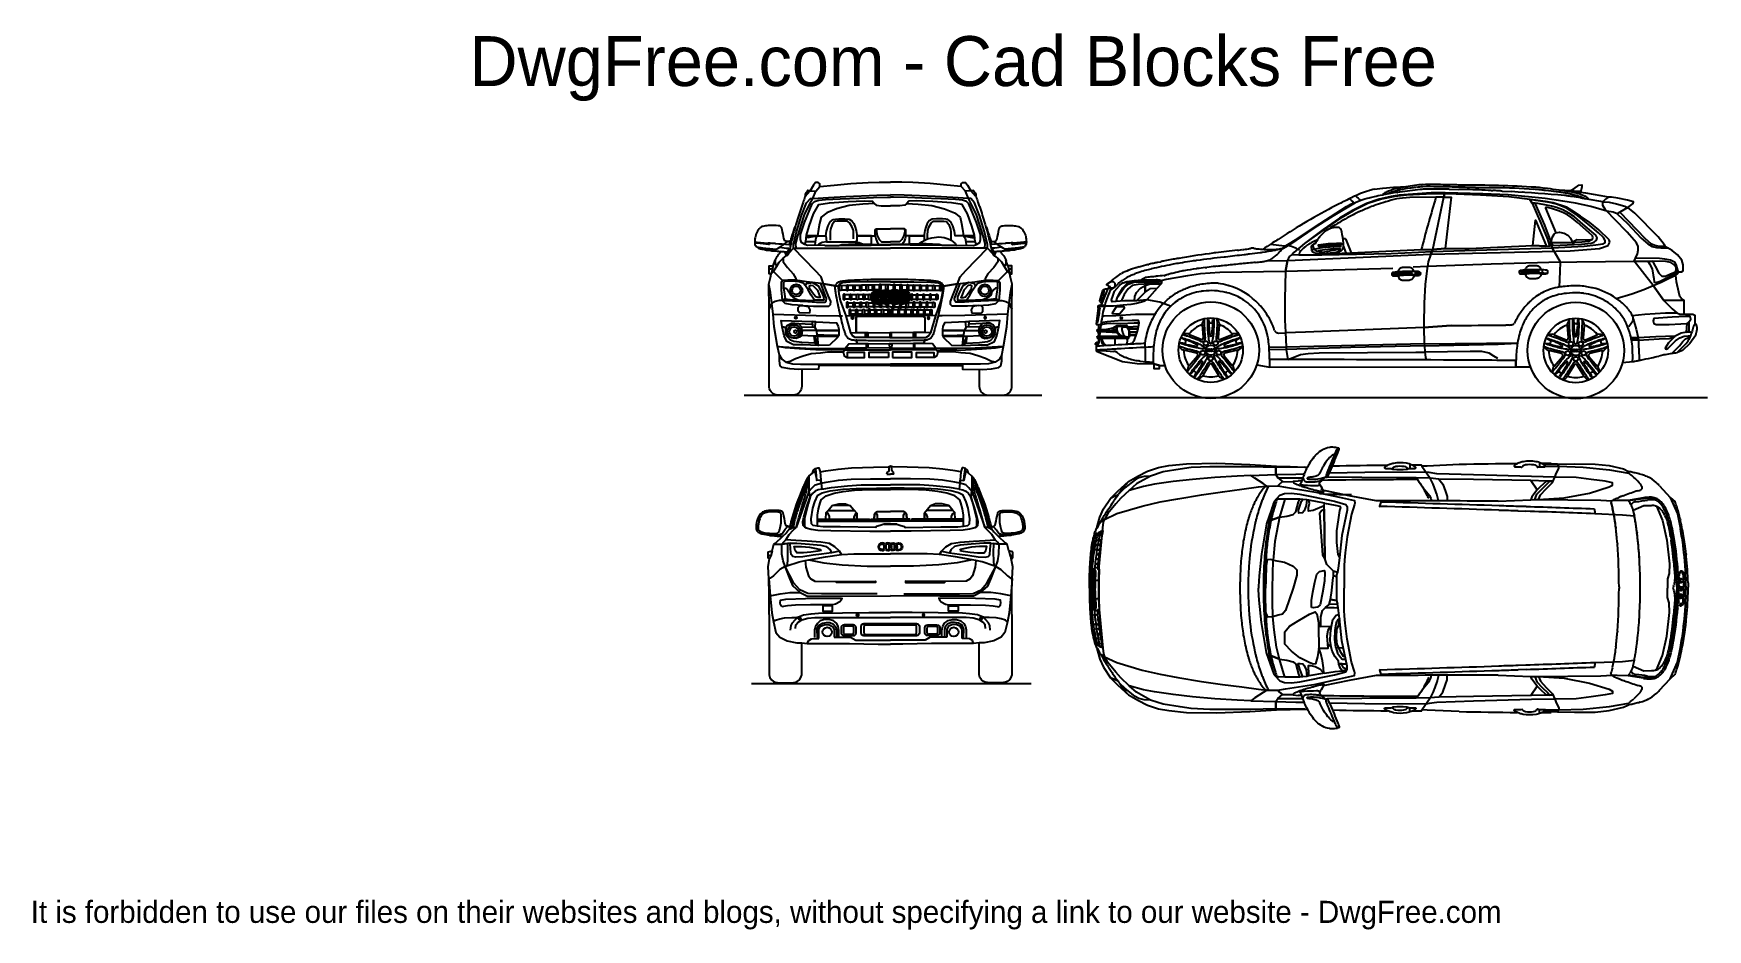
# Model space of a CAD drawing. Header units: millimetres. Extents: x -736 to -723.1, y -2314.2 to -2307.3.
import ezdxf

# ---------------------------------------------------------------- set-up
doc = ezdxf.new("R2010")
doc.units = ezdxf.units.MM
doc.layers.add('dwgFree.com-automobile', color=251, linetype='Continuous')
doc.layers.add('DwgFree.com-Lineas perimetro', color=250, linetype='Continuous')

msp = doc.modelspace()

# ---------------------------------------------------------------- texts
at = {"layer": 'DwgFree.com-Lineas perimetro', "color": 18, "true_color": 0x000000}
msp.add_text('DwgFree.com - Cad Blocks Free', height=0.38561, dxfattribs=at).set_placement((-732.68, -2307.681))
at = {"layer": 'DwgFree.com-Lineas perimetro', "color": 1}
msp.add_text('It is forbidden to use our files on their websites and blogs, without specifying a link to our website - DwgFree.com', height=0.170538, dxfattribs=at).set_placement((-736.071, -2314.151))

# ---------------------------------------------------------------- linework, layer by layer
at = {"layer": 'dwgFree.com-automobile', "color": 18, "true_color": 0x000000}
for p, q in [((-723.683, -2310.954), (-723.684, -2310.952)), ((-723.674, -2311), (-723.674, -2310.997)), ((-723.653, -2311.132), (-723.655, -2311.123)), ((-723.636, -2311.317), (-723.637, -2311.309)), ((-723.793, -2311.552), (-723.793, -2311.566)), ((-723.376, -2311.568), (-723.376, -2311.568)), ((-723.371, -2311.546), (-723.368, -2311.539)), ((-723.259, -2311.522), (-723.258, -2311.555))]:
    msp.add_line(p, q, dxfattribs=at)
for centre, radius, start, end in [((-723.887, -2311.005), 0.21, 13.2021, 14.0632), ((-724.566, -2311.164), 0.907, 10.5787, 13.2021), ((-725.55, -2311.35), 1.908, 9.2765, 10.5787), ((-725.55, -2311.357), 1.908, 9.2765, 10.5787), ((-725.874, -2311.403), 2.237, 7.2102, 9.2765), ((-725.547, -2311.371), 1.908, 6.6468, 7.2102), ((-726.79, -2311.516), 3.16, 3.7561, 6.6468), ((-725.586, -2311.465), 0.954, 177.1802, 177.7772), ((-726.493, -2311.504), 2.863, 2.7864, 3.7561), ((-723.284, -2311.584), 0.0954, 163.4683, 166.8331), ((-723.284, -2311.541), 0.0954, 193.1669, 196.5317), ((-723.279, -2311.585), 0.1, 156.6273, 163.4683), ((-724.975, -2311.613), 1.718, 1.6968, 1.9519), ((-724.975, -2311.512), 1.718, 358.0481, 358.3032)]:
    msp.add_arc(centre, radius, start, end, dxfattribs=at)
at = {"layer": 'dwgFree.com-automobile', "color": 18, "true_color": 0x000000, "extrusion": (0, 0, -1)}
for centre, start_param, end_param in [((-723.312, -2311.597), 2.706149, 3.577036), ((-723.312, -2311.536), 3.934719, 5.490059)]:
    msp.add_ellipse(centre, major_axis=(0, -0.0335), ratio=0.550612, start_param=start_param, end_param=end_param, dxfattribs=at)
at = {"layer": 'dwgFree.com-automobile', "color": 18, "true_color": 0x000000}
msp.add_ellipse((-723.312, -2311.536), major_axis=(0, 0.0335), ratio=0.550612, start_param=2.706149, end_param=3.577036, dxfattribs=at)
at = {"layer": 'DwgFree.com-Lineas perimetro', "color": 18, "true_color": 0x000000}
for p, q in [((-725.31, -2308.443), (-725.322, -2308.445)), ((-725.059, -2308.446), (-725.076, -2308.445)), ((-725.008, -2308.463), (-725.065, -2308.462)), ((-725.62, -2308.519), (-725.62, -2308.519)), ((-725.587, -2308.5), (-725.589, -2308.5)), ((-725.512, -2308.49), (-725.515, -2308.491)), ((-725.507, -2308.504), (-725.505, -2308.503)), ((-725.501, -2308.472), (-725.504, -2308.472)), ((-725.403, -2308.47), (-725.411, -2308.471)), ((-725.363, -2308.465), (-725.364, -2308.465)), ((-725.331, -2308.482), (-725.33, -2308.482)), ((-725.106, -2308.479), (-725.031, -2308.48)), ((-724.781, -2308.488), (-724.768, -2308.489)), ((-724.697, -2308.493), (-724.625, -2308.497)), ((-724.413, -2308.483), (-724.429, -2308.481)), ((-724.367, -2308.472), (-724.38, -2308.47)), ((-724.261, -2308.501), (-724.356, -2308.49)), ((-724.21, -2308.508), (-724.214, -2308.508)), ((-724.15, -2308.521), (-724.156, -2308.519)), ((-724.118, -2308.512), (-724.123, -2308.51)), ((-724.09, -2308.546), (-724.049, -2308.552)), ((-729.89, -2308.732), (-729.868, -2308.714)), ((-729.868, -2308.714), (-729.851, -2308.71)), ((-729.851, -2308.71), (-729.825, -2308.709)), ((-729.825, -2308.709), (-729.779, -2308.709)), ((-729.779, -2308.709), (-729.745, -2308.71)), ((-729.745, -2308.71), (-729.724, -2308.724)), ((-724.157, -2308.643), (-724.199, -2308.618)), ((-724.09, -2308.686), (-724.157, -2308.643)), ((-724.019, -2308.737), (-724.09, -2308.686)), ((-729.988, -2308.839), (-729.925, -2308.839)), ((-729.925, -2308.839), (-729.919, -2308.802)), ((-729.919, -2308.802), (-729.906, -2308.763)), ((-729.906, -2308.763), (-729.89, -2308.732)), ((-729.889, -2308.787), (-729.891, -2308.807)), ((-729.891, -2308.807), (-729.891, -2308.855)), ((-729.876, -2308.751), (-729.889, -2308.787)), ((-729.858, -2308.729), (-729.876, -2308.751)), ((-729.837, -2308.727), (-729.858, -2308.729)), ((-729.775, -2308.727), (-729.837, -2308.727)), ((-729.757, -2308.727), (-729.775, -2308.727)), ((-729.738, -2308.741), (-729.757, -2308.727)), ((-729.721, -2308.772), (-729.738, -2308.741)), ((-729.724, -2308.724), (-729.708, -2308.745)), ((-729.712, -2308.798), (-729.721, -2308.772)), ((-729.71, -2308.836), (-729.712, -2308.798)), ((-729.71, -2308.862), (-729.71, -2308.836)), ((-729.708, -2308.745), (-729.697, -2308.773)), ((-729.697, -2308.773), (-729.689, -2308.798)), ((-729.689, -2308.798), (-729.684, -2308.83)), ((-729.684, -2308.83), (-729.684, -2308.839)), ((-729.684, -2308.839), (-729.684, -2308.875)), ((-723.948, -2308.794), (-724.019, -2308.737)), ((-723.87, -2308.869), (-723.948, -2308.794)), ((-729.932, -2308.913), (-729.823, -2308.913)), ((-729.891, -2308.855), (-729.891, -2308.873)), ((-729.823, -2308.913), (-729.8, -2308.906)), ((-729.8, -2308.906), (-729.699, -2308.902)), ((-729.699, -2308.902), (-729.642, -2308.902)), ((-726.911, -2308.971), (-726.91, -2308.971)), ((-726.732, -2308.949), (-726.705, -2308.946)), ((-726.638, -2308.935), (-726.637, -2308.935)), ((-726.486, -2308.904), (-726.379, -2308.916)), ((-726.444, -2308.943), (-726.438, -2308.943)), ((-726.428, -2308.975), (-726.43, -2308.977)), ((-726.393, -2308.937), (-726.393, -2308.937)), ((-726.264, -2308.973), (-726.265, -2308.974)), ((-726.239, -2308.942), (-726.24, -2308.943)), ((-726.212, -2308.919), (-726.214, -2308.92)), ((-726.087, -2308.984), (-726.087, -2308.98)), ((-725.247, -2308.982), (-725.233, -2308.945)), ((-725.233, -2308.945), (-725.247, -2308.982)), ((-725.247, -2308.982), (-724.171, -2308.956)), ((-724.171, -2308.956), (-723.943, -2308.936)), ((-723.943, -2308.936), (-723.876, -2308.913)), ((-723.876, -2308.913), (-723.864, -2308.889)), ((-723.864, -2308.889), (-723.87, -2308.869)), ((-727.521, -2309.085), (-727.517, -2309.083)), ((-727.435, -2309.061), (-727.428, -2309.06)), ((-727.358, -2309.044), (-727.335, -2309.039)), ((-727.328, -2309.037), (-727.327, -2309.037)), ((-727.191, -2309.012), (-727.167, -2309.008)), ((-727.164, -2309.111), (-727.172, -2309.112)), ((-727.053, -2309.093), (-727.06, -2309.094)), ((-726.901, -2309.075), (-726.913, -2309.076)), ((-726.857, -2309.07), (-726.857, -2309.07)), ((-726.522, -2309.033), (-726.524, -2309.034)), ((-726.342, -2309), (-726.355, -2309.031)), ((-726.355, -2309.031), (-725.771, -2309.005)), ((-726.32, -2308.983), (-726.342, -2309)), ((-726.266, -2308.986), (-726.091, -2308.987)), ((-726.089, -2308.987), (-726.088, -2308.986)), ((-725.771, -2309.005), (-725.247, -2308.982)), ((-729.765, -2309.224), (-729.804, -2309.225)), ((-729.714, -2309.223), (-729.752, -2309.224)), ((-729.657, -2309.222), (-729.703, -2309.223)), ((-729.602, -2309.22), (-729.65, -2309.221)), ((-729.562, -2309.22), (-729.601, -2309.22)), ((-729.512, -2309.219), (-729.551, -2309.22)), ((-729.46, -2309.218), (-729.498, -2309.219)), ((-729.424, -2309.218), (-729.446, -2309.218)), ((-729.424, -2309.218), (-729.403, -2309.218)), ((-729.389, -2309.218), (-729.351, -2309.219)), ((-729.337, -2309.219), (-729.298, -2309.22)), ((-729.287, -2309.22), (-729.248, -2309.22)), ((-729.247, -2309.22), (-729.199, -2309.221)), ((-729.192, -2309.222), (-729.146, -2309.223)), ((-729.135, -2309.223), (-729.097, -2309.224)), ((-729.084, -2309.224), (-729.045, -2309.225)), ((-727.716, -2309.191), (-727.716, -2309.191)), ((-727.706, -2309.196), (-727.714, -2309.194)), ((-727.702, -2309.173), (-727.701, -2309.172)), ((-727.692, -2309.234), (-727.689, -2309.228)), ((-727.642, -2309.132), (-727.639, -2309.131)), ((-727.484, -2309.178), (-727.484, -2309.178)), ((-727.482, -2309.18), (-727.372, -2309.18)), ((-727.413, -2309.156), (-727.415, -2309.157)), ((-727.33, -2309.208), (-727.33, -2309.208)), ((-727.295, -2309.144), (-727.302, -2309.147)), ((-727.235, -2309.126), (-727.238, -2309.127)), ((-727.033, -2309.217), (-727.04, -2309.218)), ((-726.89, -2309.207), (-726.897, -2309.206)), ((-726.807, -2309.226), (-726.81, -2309.225)), ((-725.37, -2309.115), (-725.37, -2309.148)), ((-724.248, -2309.234), (-724.252, -2309.235)), ((-723.997, -2309.241), (-724.002, -2309.24)), ((-729.766, -2309.259), (-729.804, -2309.259)), ((-729.739, -2309.296), (-729.777, -2309.296)), ((-729.739, -2309.329), (-729.777, -2309.329)), ((-729.714, -2309.259), (-729.752, -2309.259)), ((-729.752, -2309.357), (-729.714, -2309.357)), ((-729.687, -2309.296), (-729.725, -2309.296)), ((-729.687, -2309.329), (-729.725, -2309.329)), ((-729.663, -2309.259), (-729.7, -2309.259)), ((-729.7, -2309.357), (-729.663, -2309.357)), ((-729.636, -2309.295), (-729.673, -2309.296)), ((-729.636, -2309.329), (-729.673, -2309.329)), ((-729.612, -2309.259), (-729.648, -2309.259)), ((-729.648, -2309.357), (-729.612, -2309.357)), ((-729.595, -2309.295), (-729.622, -2309.295)), ((-729.595, -2309.329), (-729.622, -2309.329)), ((-729.562, -2309.259), (-729.597, -2309.259)), ((-729.597, -2309.357), (-729.56, -2309.357)), ((-729.529, -2309.257), (-729.551, -2309.257)), ((-729.55, -2309.313), (-729.513, -2309.313)), ((-729.549, -2309.303), (-729.513, -2309.303)), ((-729.548, -2309.323), (-729.512, -2309.323)), ((-729.543, -2309.293), (-729.509, -2309.293)), ((-729.542, -2309.333), (-729.508, -2309.333)), ((-729.499, -2309.285), (-729.488, -2309.282)), ((-729.498, -2309.341), (-729.488, -2309.34)), ((-729.488, -2309.265), (-729.488, -2309.296)), ((-729.488, -2309.282), (-729.477, -2309.285)), ((-729.488, -2309.33), (-729.488, -2309.359)), ((-729.488, -2309.34), (-729.477, -2309.341)), ((-729.469, -2309.293), (-729.444, -2309.293)), ((-729.469, -2309.333), (-729.444, -2309.333)), ((-729.465, -2309.303), (-729.448, -2309.303)), ((-729.465, -2309.313), (-729.449, -2309.313)), ((-729.465, -2309.323), (-729.448, -2309.323)), ((-729.423, -2309.282), (-729.424, -2309.282)), ((-729.423, -2309.34), (-729.424, -2309.34)), ((-729.423, -2309.265), (-729.423, -2309.296)), ((-729.423, -2309.265), (-729.423, -2309.296)), ((-729.423, -2309.282), (-729.413, -2309.285)), ((-729.423, -2309.33), (-729.423, -2309.359)), ((-729.423, -2309.33), (-729.423, -2309.359)), ((-729.423, -2309.34), (-729.413, -2309.341)), ((-729.38, -2309.293), (-729.405, -2309.293)), ((-729.38, -2309.333), (-729.405, -2309.333)), ((-729.384, -2309.303), (-729.401, -2309.303)), ((-729.384, -2309.323), (-729.401, -2309.323)), ((-729.384, -2309.313), (-729.4, -2309.313)), ((-729.361, -2309.282), (-729.372, -2309.285)), ((-729.361, -2309.34), (-729.372, -2309.341)), ((-729.361, -2309.265), (-729.361, -2309.296)), ((-729.35, -2309.285), (-729.361, -2309.282)), ((-729.361, -2309.33), (-729.361, -2309.359)), ((-729.351, -2309.341), (-729.361, -2309.34)), ((-729.307, -2309.333), (-729.341, -2309.333)), ((-729.306, -2309.293), (-729.34, -2309.293)), ((-729.301, -2309.323), (-729.337, -2309.323)), ((-729.3, -2309.303), (-729.336, -2309.303)), ((-729.299, -2309.313), (-729.336, -2309.313)), ((-729.32, -2309.257), (-729.298, -2309.257)), ((-729.252, -2309.357), (-729.289, -2309.357)), ((-729.287, -2309.259), (-729.252, -2309.259)), ((-729.254, -2309.295), (-729.227, -2309.295)), ((-729.254, -2309.329), (-729.227, -2309.329)), ((-729.237, -2309.259), (-729.201, -2309.259)), ((-729.201, -2309.357), (-729.237, -2309.357)), ((-729.213, -2309.295), (-729.176, -2309.296)), ((-729.213, -2309.329), (-729.176, -2309.329)), ((-729.186, -2309.259), (-729.149, -2309.259)), ((-729.149, -2309.357), (-729.186, -2309.357)), ((-729.162, -2309.296), (-729.124, -2309.296)), ((-729.162, -2309.329), (-729.124, -2309.329)), ((-729.135, -2309.259), (-729.097, -2309.259)), ((-729.097, -2309.357), (-729.135, -2309.357)), ((-729.11, -2309.296), (-729.072, -2309.296)), ((-729.11, -2309.329), (-729.072, -2309.329)), ((-729.083, -2309.259), (-729.045, -2309.259)), ((-727.796, -2309.377), (-727.782, -2309.342)), ((-727.202, -2309.338), (-727.204, -2309.339)), ((-727.172, -2309.26), (-727.179, -2309.264)), ((-727.019, -2309.268), (-727.023, -2309.269)), ((-726.822, -2309.279), (-726.824, -2309.279)), ((-726.707, -2309.327), (-726.708, -2309.326)), ((-726.571, -2309.374), (-726.575, -2309.37)), ((-724.447, -2309.318), (-724.448, -2309.318)), ((-724.34, -2309.258), (-724.348, -2309.261)), ((-724.303, -2309.306), (-724.304, -2309.306)), ((-724.211, -2309.285), (-724.217, -2309.286)), ((-724.065, -2309.284), (-724.067, -2309.284)), ((-723.917, -2309.332), (-723.924, -2309.328)), ((-723.794, -2309.338), (-723.8, -2309.334)), ((-729.714, -2309.389), (-729.752, -2309.389)), ((-729.731, -2309.413), (-729.693, -2309.413)), ((-729.693, -2309.445), (-729.731, -2309.445)), ((-729.663, -2309.389), (-729.7, -2309.389)), ((-729.679, -2309.413), (-729.641, -2309.413)), ((-729.641, -2309.445), (-729.679, -2309.445)), ((-729.612, -2309.389), (-729.648, -2309.389)), ((-729.627, -2309.413), (-729.598, -2309.413)), ((-729.597, -2309.445), (-729.627, -2309.445)), ((-729.56, -2309.389), (-729.597, -2309.389)), ((-729.583, -2309.412), (-729.546, -2309.412)), ((-729.546, -2309.444), (-729.583, -2309.444)), ((-729.508, -2309.389), (-729.546, -2309.389)), ((-729.532, -2309.412), (-729.494, -2309.412)), ((-729.494, -2309.444), (-729.532, -2309.444)), ((-729.456, -2309.389), (-729.494, -2309.389)), ((-729.48, -2309.412), (-729.443, -2309.412)), ((-729.443, -2309.444), (-729.48, -2309.444)), ((-729.424, -2309.389), (-729.442, -2309.389)), ((-729.424, -2309.389), (-729.407, -2309.389)), ((-729.42, -2309.412), (-729.424, -2309.412)), ((-729.424, -2309.444), (-729.42, -2309.444)), ((-729.369, -2309.412), (-729.406, -2309.412)), ((-729.406, -2309.444), (-729.369, -2309.444)), ((-729.393, -2309.389), (-729.355, -2309.389)), ((-729.317, -2309.412), (-729.355, -2309.412)), ((-729.355, -2309.444), (-729.317, -2309.444)), ((-729.341, -2309.389), (-729.303, -2309.389)), ((-729.266, -2309.412), (-729.303, -2309.412)), ((-729.303, -2309.444), (-729.266, -2309.444)), ((-729.289, -2309.389), (-729.252, -2309.389)), ((-729.252, -2309.445), (-729.222, -2309.445)), ((-729.222, -2309.413), (-729.251, -2309.413)), ((-729.237, -2309.389), (-729.201, -2309.389)), ((-729.17, -2309.413), (-729.208, -2309.413)), ((-729.208, -2309.445), (-729.17, -2309.445)), ((-729.186, -2309.389), (-729.149, -2309.389)), ((-729.118, -2309.413), (-729.156, -2309.413)), ((-729.156, -2309.445), (-729.118, -2309.445)), ((-729.135, -2309.389), (-729.097, -2309.389)), ((-727.821, -2309.382), (-727.771, -2309.383)), ((-727.397, -2309.475), (-727.4, -2309.48)), ((-727.328, -2309.474), (-727.331, -2309.479)), ((-726.594, -2309.425), (-726.595, -2309.424)), ((-724.578, -2309.469), (-724.584, -2309.478)), ((-724.508, -2309.375), (-724.512, -2309.38)), ((-724.485, -2309.439), (-724.487, -2309.441)), ((-724.423, -2309.374), (-724.425, -2309.375)), ((-723.798, -2309.423), (-723.799, -2309.422)), ((-723.745, -2309.501), (-723.746, -2309.499)), ((-723.72, -2309.41), (-723.721, -2309.409)), ((-723.687, -2309.499), (-723.686, -2309.498)), ((-723.683, -2309.481), (-723.683, -2309.48)), ((-730.114, -2309.61), (-730.128, -2309.623)), ((-730.114, -2309.61), (-730.108, -2309.572)), ((-730.108, -2309.572), (-730.114, -2309.61)), ((-730.014, -2309.615), (-730.114, -2309.61)), ((-728.835, -2309.615), (-728.735, -2309.61)), ((-728.735, -2309.61), (-728.741, -2309.572)), ((-728.741, -2309.572), (-728.735, -2309.61)), ((-728.735, -2309.61), (-728.721, -2309.623)), ((-727.819, -2309.58), (-727.818, -2309.615)), ((-727.817, -2309.524), (-727.818, -2309.565)), ((-726.506, -2309.628), (-726.507, -2309.622)), ((-726.467, -2309.539), (-726.467, -2309.538)), ((-726.44, -2309.588), (-726.441, -2309.588)), ((-724.645, -2309.529), (-724.667, -2309.529)), ((-724.618, -2309.525), (-724.618, -2309.525)), ((-724.603, -2309.515), (-724.603, -2309.515)), ((-724.542, -2309.54), (-724.544, -2309.544)), ((-723.704, -2309.61), (-723.706, -2309.603)), ((-723.232, -2309.589), (-723.233, -2309.591)), ((-723.211, -2309.526), (-723.212, -2309.528)), ((-723.191, -2309.539), (-723.191, -2309.539)), ((-727.832, -2309.73), (-727.785, -2309.727)), ((-727.382, -2309.631), (-727.383, -2309.635)), ((-724.577, -2309.666), (-724.578, -2309.669)), ((-723.689, -2309.713), (-723.689, -2309.71)), ((-723.384, -2309.749), (-723.437, -2309.758)), ((-723.292, -2309.691), (-723.292, -2309.691)), ((-723.252, -2309.64), (-723.253, -2309.641)), ((-727.6, -2309.781), (-727.605, -2309.779)), ((-727.503, -2309.806), (-727.507, -2309.805)), ((-724.885, -2309.801), (-724.959, -2309.801)), ((-723.766, -2309.819), (-723.687, -2309.81)), ((-723.683, -2309.811), (-723.684, -2309.811)), ((-723.628, -2309.8), (-723.632, -2309.801)), ((-723.455, -2309.762), (-723.486, -2309.769)), ((-725.41, -2310.605), (-725.41, -2310.637)), ((-725.32, -2310.612), (-725.392, -2310.612)), ((-725.318, -2310.613), (-725.318, -2310.621)), ((-724.408, -2310.592), (-724.408, -2310.624)), ((-724.318, -2310.599), (-724.39, -2310.599)), ((-724.316, -2310.601), (-724.316, -2310.605)), ((-729.956, -2310.798), (-729.882, -2310.786)), ((-729.882, -2310.786), (-729.756, -2310.773)), ((-729.756, -2310.773), (-729.652, -2310.765)), ((-729.652, -2310.765), (-729.543, -2310.763)), ((-729.198, -2310.765), (-729.307, -2310.763)), ((-729.094, -2310.773), (-729.198, -2310.765)), ((-728.968, -2310.786), (-729.094, -2310.773)), ((-728.894, -2310.798), (-728.968, -2310.786)), ((-726.311, -2310.737), (-726.272, -2310.733)), ((-723.717, -2310.674), (-723.718, -2310.673)), ((-723.669, -2310.716), (-723.678, -2310.707)), ((-723.632, -2310.681), (-723.635, -2310.68)), ((-723.621, -2310.768), (-723.621, -2310.767)), ((-723.613, -2310.783), (-723.613, -2310.783)), ((-723.572, -2310.702), (-723.575, -2310.701)), ((-723.504, -2310.748), (-723.505, -2310.747)), ((-726.46, -2310.896), (-726.46, -2310.896)), ((-725.878, -2310.849), (-726.098, -2310.802)), ((-725.669, -2310.887), (-725.878, -2310.849)), ((-723.853, -2310.897), (-723.855, -2310.908)), ((-723.828, -2310.877), (-723.826, -2310.876)), ((-723.604, -2310.865), (-723.722, -2310.885)), ((-723.7, -2310.919), (-723.698, -2310.923)), ((-723.628, -2310.804), (-723.627, -2310.804)), ((-723.554, -2310.87), (-723.554, -2310.87)), ((-723.54, -2310.861), (-723.542, -2310.861)), ((-723.521, -2310.877), (-723.523, -2310.876)), ((-723.521, -2310.865), (-723.521, -2310.864)), ((-723.497, -2310.889), (-723.498, -2310.889)), ((-723.445, -2310.924), (-723.446, -2310.923)), ((-726.486, -2310.99), (-726.488, -2310.997)), ((-726.472, -2310.933), (-726.473, -2310.937)), ((-724.574, -2310.966), (-724.512, -2310.968)), ((-724.511, -2310.933), (-724.572, -2310.931)), ((-723.684, -2310.959), (-723.602, -2310.923)), ((-723.684, -2310.959), (-723.683, -2310.961)), ((-723.674, -2311.004), (-723.674, -2311.007)), ((-723.602, -2310.923), (-723.541, -2310.925)), ((-723.512, -2310.928), (-723.513, -2310.928)), ((-723.503, -2310.93), (-723.458, -2311.04)), ((-723.477, -2310.947), (-723.478, -2310.946)), ((-723.458, -2311.04), (-723.424, -2311.191)), ((-723.453, -2310.937), (-723.455, -2310.934)), ((-723.438, -2311), (-723.44, -2310.996)), ((-723.416, -2311.02), (-723.416, -2311.02)), ((-723.407, -2311.005), (-723.409, -2310.998)), ((-723.348, -2310.93), (-723.346, -2310.935)), ((-723.818, -2311.091), (-723.817, -2311.103)), ((-723.655, -2311.129), (-723.653, -2311.139)), ((-723.409, -2311.085), (-723.41, -2311.079)), ((-723.401, -2311.071), (-723.402, -2311.066)), ((-723.39, -2311.063), (-723.39, -2311.062)), ((-723.374, -2311.138), (-723.374, -2311.138)), ((-730.371, -2311.309), (-730.37, -2311.281)), ((-730.37, -2311.332), (-730.371, -2311.309)), ((-730.35, -2311.312), (-730.371, -2311.309)), ((-730.371, -2311.309), (-730.35, -2311.312)), ((-730.37, -2311.281), (-730.339, -2311.274)), ((-730.339, -2311.274), (-730.35, -2311.312)), ((-728.48, -2311.281), (-728.511, -2311.274)), ((-728.511, -2311.274), (-728.5, -2311.312)), ((-728.5, -2311.312), (-728.479, -2311.309)), ((-728.479, -2311.309), (-728.5, -2311.312)), ((-728.479, -2311.309), (-728.48, -2311.281)), ((-728.48, -2311.332), (-728.479, -2311.309)), ((-726.522, -2311.208), (-726.522, -2311.212)), ((-723.806, -2311.209), (-723.805, -2311.222)), ((-723.424, -2311.191), (-723.403, -2311.374)), ((-723.376, -2311.2), (-723.376, -2311.2)), ((-723.295, -2311.252), (-723.295, -2311.247)), ((-723.284, -2311.22), (-723.284, -2311.221)), ((-723.275, -2311.299), (-723.274, -2311.304)), ((-730.371, -2311.399), (-730.359, -2311.333)), ((-730.366, -2311.488), (-730.371, -2311.399)), ((-730.359, -2311.333), (-730.37, -2311.332)), ((-730.35, -2311.312), (-730.359, -2311.333)), ((-728.5, -2311.312), (-728.491, -2311.333)), ((-728.491, -2311.333), (-728.48, -2311.332)), ((-728.479, -2311.399), (-728.491, -2311.333)), ((-728.483, -2311.488), (-728.479, -2311.399)), ((-723.637, -2311.316), (-723.636, -2311.323)), ((-723.403, -2311.374), (-723.404, -2311.449)), ((-730.364, -2311.613), (-730.366, -2311.488)), ((-730.366, -2311.488), (-730.355, -2311.623)), ((-728.483, -2311.488), (-728.495, -2311.623)), ((-728.486, -2311.613), (-728.483, -2311.488)), ((-727.87, -2311.502), (-727.815, -2311.502)), ((-723.404, -2311.449), (-723.417, -2311.49)), ((-723.348, -2311.471), (-723.348, -2311.461)), ((-730.364, -2311.768), (-730.364, -2311.613)), ((-730.355, -2311.623), (-730.341, -2311.754)), ((-728.495, -2311.623), (-728.508, -2311.754)), ((-728.486, -2311.768), (-728.486, -2311.613)), ((-727.87, -2311.643), (-727.815, -2311.643)), ((-725.963, -2311.715), (-725.97, -2311.686)), ((-723.404, -2311.676), (-723.417, -2311.635)), ((-723.403, -2311.751), (-723.404, -2311.676)), ((-723.371, -2311.58), (-723.368, -2311.587)), ((-723.361, -2311.614), (-723.36, -2311.616)), ((-723.348, -2311.654), (-723.348, -2311.664)), ((-723.259, -2311.603), (-723.258, -2311.57)), ((-730.341, -2311.754), (-730.33, -2311.824)), ((-730.33, -2311.824), (-730.31, -2311.907)), ((-728.519, -2311.824), (-728.54, -2311.907)), ((-728.508, -2311.754), (-728.519, -2311.824)), ((-725.954, -2311.798), (-725.963, -2311.715)), ((-725.935, -2311.97), (-725.954, -2311.798)), ((-723.637, -2311.809), (-723.636, -2311.802)), ((-723.424, -2311.934), (-723.403, -2311.751)), ((-723.339, -2311.716), (-723.34, -2311.72)), ((-723.275, -2311.826), (-723.274, -2311.821)), ((-730.31, -2311.907), (-730.281, -2311.943)), ((-730.281, -2311.943), (-730.223, -2311.97)), ((-730.057, -2311.967), (-730.035, -2311.954)), ((-730.035, -2311.954), (-729.979, -2311.952)), ((-729.979, -2311.883), (-729.965, -2311.857)), ((-729.979, -2311.952), (-729.979, -2311.883)), ((-729.965, -2311.857), (-729.929, -2311.845)), ((-729.929, -2311.845), (-729.899, -2311.846)), ((-729.899, -2311.846), (-729.872, -2311.859)), ((-729.872, -2311.859), (-729.859, -2311.884)), ((-729.859, -2311.884), (-729.859, -2311.943)), ((-729.859, -2311.943), (-729.733, -2311.943)), ((-729.733, -2311.943), (-729.692, -2311.966)), ((-729.117, -2311.943), (-729.158, -2311.966)), ((-728.99, -2311.943), (-729.117, -2311.943)), ((-728.978, -2311.859), (-728.99, -2311.884)), ((-728.99, -2311.884), (-728.99, -2311.943)), ((-728.951, -2311.846), (-728.978, -2311.859)), ((-728.92, -2311.845), (-728.951, -2311.846)), ((-728.885, -2311.857), (-728.92, -2311.845)), ((-728.871, -2311.883), (-728.885, -2311.857)), ((-728.871, -2311.952), (-728.871, -2311.883)), ((-728.815, -2311.954), (-728.871, -2311.952)), ((-728.792, -2311.967), (-728.815, -2311.954)), ((-728.569, -2311.943), (-728.627, -2311.97)), ((-728.54, -2311.907), (-728.569, -2311.943)), ((-726.522, -2311.915), (-726.522, -2311.918)), ((-723.805, -2311.896), (-723.806, -2311.909)), ((-723.458, -2312.085), (-723.424, -2311.934)), ((-723.376, -2311.925), (-723.376, -2311.925)), ((-723.295, -2311.873), (-723.295, -2311.878)), ((-723.284, -2311.905), (-723.284, -2311.904)), ((-730.223, -2311.97), (-730.15, -2311.987)), ((-730.15, -2311.987), (-730.109, -2311.987)), ((-730.109, -2311.987), (-730.068, -2311.99)), ((-730.068, -2311.99), (-730.057, -2311.967)), ((-729.692, -2311.966), (-729.425, -2311.966)), ((-729.158, -2311.966), (-729.425, -2311.966)), ((-728.782, -2311.99), (-728.792, -2311.967)), ((-728.74, -2311.987), (-728.782, -2311.99)), ((-728.7, -2311.987), (-728.74, -2311.987)), ((-728.627, -2311.97), (-728.7, -2311.987)), ((-725.895, -2312.165), (-725.935, -2311.97)), ((-723.817, -2312.016), (-723.818, -2312.028)), ((-723.655, -2311.996), (-723.653, -2311.986)), ((-723.503, -2312.195), (-723.458, -2312.085)), ((-723.409, -2312.04), (-723.41, -2312.046)), ((-723.401, -2312.054), (-723.402, -2312.059)), ((-723.39, -2312.062), (-723.39, -2312.063)), ((-723.374, -2311.987), (-723.374, -2311.987)), ((-726.488, -2312.13), (-726.486, -2312.136)), ((-726.473, -2312.19), (-726.472, -2312.193)), ((-725.993, -2312.234), (-725.906, -2312.209)), ((-725.906, -2312.209), (-725.894, -2312.193)), ((-725.894, -2312.193), (-725.895, -2312.165)), ((-724.574, -2312.159), (-724.512, -2312.157)), ((-724.511, -2312.192), (-724.572, -2312.194)), ((-723.853, -2312.228), (-723.855, -2312.217)), ((-723.7, -2312.206), (-723.698, -2312.202)), ((-723.684, -2312.166), (-723.683, -2312.165)), ((-723.684, -2312.166), (-723.602, -2312.202)), ((-723.674, -2312.121), (-723.674, -2312.118)), ((-723.602, -2312.202), (-723.541, -2312.2)), ((-723.512, -2312.197), (-723.513, -2312.197)), ((-723.477, -2312.178), (-723.478, -2312.179)), ((-723.453, -2312.188), (-723.455, -2312.191)), ((-723.445, -2312.201), (-723.446, -2312.203)), ((-723.438, -2312.125), (-723.44, -2312.129)), ((-723.416, -2312.105), (-723.416, -2312.105)), ((-723.407, -2312.12), (-723.409, -2312.127)), ((-723.348, -2312.195), (-723.346, -2312.19)), ((-726.46, -2312.23), (-726.46, -2312.231)), ((-726.459, -2312.232), (-726.415, -2312.28)), ((-726.426, -2312.249), (-726.437, -2312.248)), ((-726.376, -2312.25), (-726.426, -2312.249)), ((-726.415, -2312.28), (-726.379, -2312.293)), ((-726.379, -2312.293), (-726.326, -2312.296)), ((-726.261, -2312.251), (-726.376, -2312.25)), ((-726.326, -2312.296), (-726.26, -2312.288)), ((-726.236, -2312.248), (-726.261, -2312.251)), ((-726.26, -2312.288), (-725.993, -2312.234)), ((-726.207, -2312.246), (-726.236, -2312.248)), ((-726.19, -2312.241), (-726.207, -2312.246)), ((-726.069, -2312.22), (-726.19, -2312.241)), ((-725.878, -2312.276), (-726.08, -2312.319)), ((-725.669, -2312.238), (-725.878, -2312.276)), ((-723.828, -2312.248), (-723.826, -2312.249)), ((-723.604, -2312.26), (-723.722, -2312.24)), ((-723.628, -2312.321), (-723.627, -2312.321)), ((-723.613, -2312.342), (-723.613, -2312.342)), ((-723.554, -2312.255), (-723.554, -2312.255)), ((-723.54, -2312.264), (-723.542, -2312.264)), ((-723.521, -2312.248), (-723.523, -2312.249)), ((-723.521, -2312.261), (-723.521, -2312.261)), ((-723.497, -2312.236), (-723.498, -2312.236)), ((-723.717, -2312.451), (-723.718, -2312.452)), ((-723.669, -2312.409), (-723.678, -2312.418)), ((-723.632, -2312.444), (-723.635, -2312.445)), ((-723.621, -2312.357), (-723.621, -2312.358)), ((-723.572, -2312.423), (-723.575, -2312.424)), ((-723.504, -2312.377), (-723.505, -2312.378)), ((-725.41, -2312.52), (-725.41, -2312.488)), ((-725.32, -2312.513), (-725.392, -2312.513)), ((-725.318, -2312.512), (-725.318, -2312.504)), ((-724.408, -2312.533), (-724.408, -2312.501)), ((-724.318, -2312.526), (-724.39, -2312.526)), ((-724.316, -2312.525), (-724.316, -2312.52))]:
    msp.add_line(p, q, dxfattribs=at)
for points in [[(-730.103, -2309.377), (-730.019, -2309.382), (-729.927, -2309.383), (-729.901, -2309.382), (-729.888, -2309.371), (-729.887, -2309.346), (-729.906, -2309.301), (-729.942, -2309.21), (-729.834, -2309.228), (-729.942, -2309.21), (-729.962, -2309.157), (-730.006, -2309.106), (-730.175, -2308.935), (-730.214, -2308.977), (-730.175, -2308.935), (-730.175, -2308.907), (-730.152, -2308.808), (-730.113, -2308.683), (-730.074, -2308.585), (-730.044, -2308.55), (-730.026, -2308.55), (-730.003, -2308.495), (-729.97, -2308.458), (-729.97, -2308.437), (-729.983, -2308.426), (-730.005, -2308.428), (-730.02, -2308.448), (-730.046, -2308.491), (-730.063, -2308.489), (-730.046, -2308.491), (-730.003, -2308.495)], [(-729.97, -2308.458), (-729.861, -2308.447), (-729.731, -2308.434), (-729.597, -2308.427), (-729.513, -2308.425), (-729.424, -2308.425)], [(-728.879, -2308.458), (-728.988, -2308.447), (-729.118, -2308.434), (-729.252, -2308.427), (-729.336, -2308.425), (-729.424, -2308.425)], [(-728.746, -2309.377), (-728.83, -2309.382), (-728.922, -2309.383), (-728.948, -2309.382), (-728.961, -2309.371), (-728.962, -2309.346), (-728.943, -2309.301), (-728.907, -2309.21), (-729.015, -2309.228), (-728.907, -2309.21), (-728.887, -2309.157), (-728.843, -2309.106), (-728.674, -2308.935), (-728.635, -2308.977), (-728.674, -2308.935), (-728.674, -2308.907), (-728.697, -2308.808), (-728.736, -2308.683), (-728.775, -2308.585), (-728.805, -2308.55), (-728.823, -2308.55), (-728.846, -2308.495), (-728.879, -2308.458), (-728.879, -2308.437), (-728.866, -2308.426), (-728.844, -2308.428), (-728.829, -2308.448), (-728.803, -2308.491), (-728.786, -2308.489), (-728.803, -2308.491), (-728.846, -2308.495)], [(-725.686, -2308.479), (-725.62, -2308.47), (-725.537, -2308.463), (-725.431, -2308.459)], [(-723.874, -2308.539), (-723.931, -2308.529), (-724.049, -2308.51), (-724.091, -2308.504), (-724.113, -2308.505), (-724.141, -2308.501), (-724.167, -2308.491), (-724.143, -2308.476), (-724.103, -2308.448), (-724.081, -2308.446), (-724.081, -2308.461), (-724.091, -2308.504)], [(-730.175, -2308.935), (-730.154, -2308.935), (-730.156, -2308.899), (-730.141, -2308.84), (-730.113, -2308.75), (-730.089, -2308.676), (-730.051, -2308.596), (-730.026, -2308.55)], [(-729.932, -2308.913), (-730.01, -2308.912), (-730.066, -2308.913), (-730.088, -2308.907), (-730.114, -2308.891), (-730.121, -2308.867), (-730.12, -2308.829), (-730.09, -2308.737), (-730.03, -2308.593), (-730.012, -2308.574), (-729.98, -2308.564), (-729.927, -2308.558), (-729.814, -2308.552), (-729.667, -2308.547), (-729.556, -2308.544), (-729.447, -2308.54), (-729.424, -2308.539)], [(-730.088, -2308.907), (-730.08, -2308.883), (-730.073, -2308.835), (-730.054, -2308.765), (-730.02, -2308.669), (-729.978, -2308.596), (-729.896, -2308.583), (-729.752, -2308.573), (-729.629, -2308.569), (-729.565, -2308.571), (-729.551, -2308.59), (-729.535, -2308.601), (-729.496, -2308.606), (-729.424, -2308.606)], [(-730.085, -2308.535), (-730.046, -2308.491)], [(-729.551, -2308.59), (-729.638, -2308.595), (-729.745, -2308.605), (-729.841, -2308.631), (-729.918, -2308.662), (-729.962, -2308.696), (-729.974, -2308.743), (-729.981, -2308.787), (-729.988, -2308.839), (-730.073, -2308.839), (-729.988, -2308.839), (-730.002, -2308.857), (-730.006, -2308.886), (-730.08, -2308.883), (-730.006, -2308.886), (-730.01, -2308.912)], [(-730.026, -2308.55), (-729.905, -2308.542), (-729.769, -2308.535), (-729.531, -2308.525), (-729.424, -2308.521)], [(-728.823, -2308.55), (-728.944, -2308.542), (-729.08, -2308.535), (-729.318, -2308.525), (-729.424, -2308.521)], [(-728.917, -2308.913), (-728.839, -2308.912), (-728.783, -2308.913), (-728.761, -2308.907), (-728.735, -2308.891), (-728.728, -2308.867), (-728.729, -2308.829), (-728.759, -2308.737), (-728.819, -2308.593), (-728.837, -2308.574), (-728.869, -2308.564), (-728.922, -2308.558), (-729.035, -2308.552), (-729.182, -2308.547), (-729.293, -2308.544), (-729.402, -2308.54), (-729.424, -2308.539)], [(-728.761, -2308.907), (-728.769, -2308.883), (-728.776, -2308.835), (-728.795, -2308.765), (-728.829, -2308.669), (-728.871, -2308.596), (-728.953, -2308.583), (-729.097, -2308.573), (-729.22, -2308.569), (-729.284, -2308.571), (-729.298, -2308.59), (-729.314, -2308.601), (-729.353, -2308.606), (-729.424, -2308.606)], [(-729.298, -2308.59), (-729.211, -2308.595), (-729.104, -2308.605), (-729.008, -2308.631), (-728.931, -2308.662), (-728.887, -2308.696), (-728.875, -2308.743), (-728.868, -2308.787), (-728.861, -2308.839), (-728.776, -2308.839), (-728.861, -2308.839), (-728.847, -2308.857), (-728.843, -2308.886), (-728.769, -2308.883), (-728.843, -2308.886), (-728.839, -2308.912)], [(-728.674, -2308.935), (-728.695, -2308.935), (-728.693, -2308.899), (-728.708, -2308.84), (-728.736, -2308.75), (-728.76, -2308.676), (-728.798, -2308.596), (-728.823, -2308.55)], [(-728.764, -2308.535), (-728.803, -2308.491)], [(-725.789, -2308.565), (-725.833, -2308.585), (-726.006, -2308.688), (-726.151, -2308.781), (-726.34, -2308.908), (-726.35, -2308.915)], [(-726.091, -2308.987), (-725.555, -2308.975), (-725.237, -2308.961), (-724.309, -2308.932), (-724.063, -2308.919), (-723.972, -2308.91), (-723.919, -2308.901), (-723.901, -2308.891), (-723.901, -2308.875), (-723.914, -2308.851), (-723.951, -2308.817), (-724.031, -2308.749), (-724.114, -2308.681), (-724.198, -2308.625), (-724.276, -2308.595), (-724.329, -2308.581), (-724.435, -2308.566), (-724.483, -2308.559), (-724.644, -2308.537), (-724.864, -2308.526), (-725.117, -2308.514), (-725.231, -2308.514), (-725.436, -2308.525), (-725.527, -2308.535), (-725.629, -2308.556), (-725.734, -2308.589), (-725.848, -2308.646), (-725.955, -2308.709), (-726.048, -2308.775), (-726.152, -2308.848), (-726.224, -2308.899), (-726.307, -2308.969), (-726.32, -2308.983), (-726.32, -2308.983), (-726.268, -2308.985)], [(-723.887, -2308.648), (-724.01, -2308.612), (-724.129, -2308.587), (-724.227, -2308.572), (-724.364, -2308.551), (-724.65, -2308.523), (-724.846, -2308.515), (-725.137, -2308.507), (-725.246, -2308.507), (-725.492, -2308.525), (-725.554, -2308.535), (-725.646, -2308.556), (-725.745, -2308.589), (-725.854, -2308.643), (-725.953, -2308.703), (-726.079, -2308.79), (-726.224, -2308.899)], [(-726.055, -2308.978), (-725.812, -2308.967), (-725.322, -2308.945), (-725.233, -2308.945), (-725.148, -2308.539), (-725.208, -2308.539), (-725.411, -2308.544), (-725.467, -2308.548), (-725.514, -2308.554)], [(-725.148, -2308.539), (-725.143, -2308.514), (-725.148, -2308.539), (-725.091, -2308.54), (-725.138, -2308.938), (-725.233, -2308.945), (-725.138, -2308.938), (-724.951, -2308.937), (-724.46, -2308.914), (-724.438, -2308.719), (-724.358, -2308.91), (-724.358, -2308.918), (-724.46, -2308.914), (-724.358, -2308.918), (-724.326, -2308.917), (-724.304, -2308.914), (-724.084, -2308.904), (-724.007, -2308.897), (-723.984, -2308.888), (-723.967, -2308.872), (-723.961, -2308.854), (-723.973, -2308.835), (-724.003, -2308.809), (-724.072, -2308.748), (-724.136, -2308.693), (-724.181, -2308.663), (-724.227, -2308.638), (-724.275, -2308.621), (-724.315, -2308.609), (-724.353, -2308.602), (-724.421, -2308.589), (-724.442, -2308.586), (-724.465, -2308.586), (-724.483, -2308.559), (-724.465, -2308.586), (-724.398, -2308.74), (-724.346, -2308.865), (-724.334, -2308.908), (-724.326, -2308.917), (-724.317, -2308.894), (-724.304, -2308.914), (-724.317, -2308.894), (-724.325, -2308.864), (-724.348, -2308.806), (-724.367, -2308.757), (-724.442, -2308.586)], [(-724.753, -2308.467), (-724.903, -2308.467)], [(-724.199, -2308.618), (-724.303, -2308.584), (-724.36, -2308.574), (-724.439, -2308.563), (-724.644, -2308.537)], [(-724.167, -2308.491), (-724.256, -2308.486)], [(-724.089, -2308.497), (-724.109, -2308.497), (-724.142, -2308.493), (-724.158, -2308.489), (-724.158, -2308.486)], [(-723.288, -2309.338), (-723.307, -2309.33), (-723.322, -2309.309), (-723.331, -2309.274), (-723.348, -2309.196), (-723.354, -2309.143), (-723.339, -2309.13), (-723.332, -2309.118), (-723.309, -2309.118), (-723.297, -2309.109), (-723.298, -2309.063), (-723.307, -2309.028), (-723.342, -2308.987), (-723.381, -2308.953), (-723.417, -2308.931), (-723.437, -2308.919), (-723.444, -2308.905), (-723.489, -2308.848), (-723.67, -2308.665), (-723.726, -2308.62), (-723.683, -2308.588), (-723.68, -2308.577), (-723.728, -2308.563), (-723.802, -2308.547), (-723.85, -2308.539), (-723.874, -2308.539), (-723.897, -2308.557), (-723.918, -2308.577), (-723.869, -2308.58), (-723.812, -2308.592), (-723.748, -2308.61), (-723.726, -2308.62), (-723.786, -2308.657), (-723.806, -2308.669), (-723.838, -2308.656), (-723.887, -2308.648), (-723.898, -2308.637), (-723.919, -2308.605), (-723.918, -2308.577), (-724.038, -2308.555), (-724.042, -2308.553)], [(-728.861, -2308.839), (-728.924, -2308.839), (-728.93, -2308.802), (-728.943, -2308.763), (-728.959, -2308.732), (-728.981, -2308.714), (-728.998, -2308.71), (-729.024, -2308.709), (-729.07, -2308.709), (-729.103, -2308.71), (-729.125, -2308.724), (-729.141, -2308.745), (-729.152, -2308.773), (-729.16, -2308.798), (-729.165, -2308.83), (-729.165, -2308.839), (-729.165, -2308.875), (-729.139, -2308.862), (-729.106, -2308.854), (-729.05, -2308.847), (-729.01, -2308.852), (-728.979, -2308.863), (-728.957, -2308.874), (-728.937, -2308.889), (-728.926, -2308.898), (-728.917, -2308.913), (-729.026, -2308.913), (-729.049, -2308.906), (-729.15, -2308.902), (-729.207, -2308.902), (-729.183, -2308.885), (-729.165, -2308.875), (-729.139, -2308.862), (-729.139, -2308.836), (-729.137, -2308.798), (-729.128, -2308.772), (-729.111, -2308.741), (-729.092, -2308.727), (-729.074, -2308.727), (-729.012, -2308.727), (-728.991, -2308.729), (-728.973, -2308.751), (-728.96, -2308.787), (-728.958, -2308.807), (-728.958, -2308.855), (-728.958, -2308.873)], [(-726.379, -2308.916), (-726.362, -2308.912), (-726.272, -2308.856), (-726.139, -2308.766), (-725.899, -2308.612)], [(-724.009, -2308.87), (-723.999, -2308.865), (-723.995, -2308.851), (-723.998, -2308.84), (-724.026, -2308.813), (-724.113, -2308.735), (-724.157, -2308.699), (-724.192, -2308.676), (-724.227, -2308.659), (-724.26, -2308.646), (-724.292, -2308.635), (-724.314, -2308.627), (-724.345, -2308.62), (-724.357, -2308.62), (-724.361, -2308.622), (-724.361, -2308.626)], [(-724.361, -2308.626), (-724.281, -2308.815), (-724.253, -2308.811), (-724.217, -2308.819), (-724.188, -2308.834), (-724.167, -2308.857), (-724.156, -2308.885), (-724.156, -2308.893), (-724.257, -2308.893), (-724.317, -2308.894), (-724.309, -2308.851), (-724.294, -2308.827), (-724.281, -2308.815)], [(-724.246, -2309.044), (-724.12, -2309.041), (-723.675, -2309.034), (-723.665, -2309.011), (-723.651, -2308.979), (-723.645, -2308.95), (-723.644, -2308.921), (-723.657, -2308.893), (-723.73, -2308.812), (-723.825, -2308.713), (-723.887, -2308.648)], [(-723.806, -2308.669), (-723.728, -2308.744), (-723.622, -2308.858), (-723.571, -2308.901), (-723.536, -2308.921), (-723.502, -2308.93), (-723.469, -2308.933), (-723.436, -2308.933), (-723.417, -2308.931)], [(-723.786, -2308.657), (-723.592, -2308.86), (-723.547, -2308.899), (-723.517, -2308.911), (-723.484, -2308.918), (-723.437, -2308.919)], [(-729.988, -2308.839), (-730.026, -2308.847), (-730.053, -2308.853), (-730.073, -2308.839), (-730.053, -2308.853), (-730.071, -2308.853), (-730.076, -2308.853)], [(-729.925, -2308.839), (-729.919, -2308.886), (-729.952, -2308.891), (-729.978, -2308.903), (-729.984, -2308.909), (-729.984, -2308.912)], [(-729.572, -2308.904), (-729.572, -2308.839), (-729.684, -2308.839), (-729.572, -2308.839), (-729.542, -2308.84), (-729.538, -2308.861), (-729.527, -2308.887), (-729.512, -2308.905)], [(-729.542, -2308.84), (-729.543, -2308.811), (-729.542, -2308.794), (-729.533, -2308.785), (-729.437, -2308.785), (-729.424, -2308.785)], [(-729.533, -2308.785), (-729.534, -2308.807), (-729.527, -2308.836), (-729.513, -2308.868), (-729.494, -2308.886), (-729.424, -2308.886)], [(-729.307, -2308.84), (-729.306, -2308.811), (-729.307, -2308.794), (-729.316, -2308.785), (-729.412, -2308.785), (-729.424, -2308.785)], [(-729.316, -2308.785), (-729.315, -2308.807), (-729.322, -2308.836), (-729.336, -2308.868), (-729.354, -2308.886), (-729.424, -2308.886)], [(-729.277, -2308.904), (-729.277, -2308.839), (-729.165, -2308.839), (-729.277, -2308.839), (-729.307, -2308.84), (-729.311, -2308.861), (-729.322, -2308.887), (-729.337, -2308.905)], [(-728.861, -2308.839), (-728.823, -2308.847), (-728.796, -2308.853), (-728.776, -2308.839), (-728.796, -2308.853), (-728.778, -2308.853), (-728.773, -2308.853)], [(-730.154, -2308.935), (-729.841, -2308.935), (-729.504, -2308.935), (-729.424, -2308.935)], [(-729.919, -2308.886), (-729.689, -2308.886), (-729.684, -2308.875), (-729.689, -2308.886), (-729.667, -2308.892), (-729.642, -2308.902)], [(-729.823, -2308.913), (-729.575, -2308.911), (-729.424, -2308.91)], [(-729.642, -2308.902), (-729.572, -2308.904), (-729.512, -2308.905), (-729.424, -2308.905)], [(-729.207, -2308.902), (-729.277, -2308.904), (-729.337, -2308.905), (-729.424, -2308.905)], [(-729.026, -2308.913), (-729.274, -2308.911), (-729.424, -2308.91)], [(-728.695, -2308.935), (-729.008, -2308.935), (-729.345, -2308.935), (-729.424, -2308.935)], [(-726.393, -2308.937), (-726.35, -2308.915), (-726.362, -2308.912), (-726.395, -2308.935)], [(-725.901, -2308.971), (-725.923, -2308.916)], [(-724.252, -2309.235), (-724.248, -2309.116), (-724.246, -2309.044), (-724.309, -2308.932), (-724.309, -2308.914)], [(-724.156, -2308.893), (-724.145, -2308.892), (-724.145, -2308.906), (-724.145, -2308.892), (-724.137, -2308.877), (-724.12, -2308.868), (-724.009, -2308.87), (-724.03, -2308.882), (-724.081, -2308.888), (-724.145, -2308.892)], [(-730.363, -2309.404), (-730.365, -2309.213), (-730.353, -2309.161), (-730.346, -2309.132), (-730.362, -2309.132), (-730.362, -2309.098), (-730.362, -2309.07), (-730.332, -2309.07), (-730.336, -2309.093), (-730.362, -2309.098), (-730.336, -2309.093), (-730.346, -2309.132), (-730.328, -2309.115), (-730.26, -2309.185)], [(-730.332, -2309.07), (-730.317, -2309.028)], [(-730.328, -2309.115), (-730.304, -2309.075), (-730.285, -2309.042), (-730.255, -2309.012), (-730.229, -2308.992)], [(-730.255, -2309.012), (-730.255, -2309.041), (-730.222, -2309.083), (-730.176, -2309.134), (-730.156, -2309.169), (-730.156, -2309.183)], [(-728.594, -2309.012), (-728.594, -2309.041), (-728.627, -2309.083), (-728.673, -2309.134), (-728.693, -2309.169), (-728.693, -2309.183)], [(-728.521, -2309.115), (-728.545, -2309.075), (-728.564, -2309.042), (-728.594, -2309.012), (-728.62, -2308.992)], [(-728.486, -2309.404), (-728.484, -2309.213), (-728.496, -2309.161), (-728.503, -2309.132), (-728.487, -2309.132), (-728.487, -2309.098), (-728.487, -2309.07), (-728.517, -2309.07), (-728.513, -2309.093), (-728.487, -2309.098), (-728.513, -2309.093), (-728.503, -2309.132), (-728.521, -2309.115), (-728.589, -2309.185)], [(-728.517, -2309.07), (-728.532, -2309.028)], [(-726.522, -2309.033), (-726.355, -2309.031)], [(-725.541, -2309.092), (-726.37, -2309.116), (-726.355, -2309.031), (-726.37, -2309.116), (-726.377, -2309.325), (-726.377, -2309.49), (-726.372, -2309.584), (-726.366, -2309.7), (-726.365, -2309.717), (-726.355, -2309.782), (-726.353, -2309.796), (-726.3, -2309.774), (-726.256, -2309.756), (-726.197, -2309.749), (-726.111, -2309.745), (-725.364, -2309.738), (-725.293, -2309.738)], [(-724.246, -2309.044), (-724.782, -2309.058), (-725.274, -2309.076), (-725.383, -2309.081)], [(-725.247, -2308.982), (-725.268, -2309.039), (-725.274, -2309.076), (-725.275, -2309.089), (-725.291, -2309.215), (-725.299, -2309.361), (-725.303, -2309.521), (-725.303, -2309.547), (-725.09, -2309.533), (-725.303, -2309.547), (-725.298, -2309.675), (-725.297, -2309.69), (-725.293, -2309.736), (-725.288, -2309.779), (-725.285, -2309.799)], [(-723.53, -2309.223), (-723.675, -2309.034), (-723.569, -2309.034), (-723.556, -2309.055), (-723.537, -2309.095), (-723.529, -2309.143), (-723.524, -2309.168), (-723.521, -2309.198), (-723.507, -2309.2), (-723.476, -2309.189), (-723.392, -2309.148), (-723.349, -2309.123), (-723.332, -2309.118), (-723.337, -2309.104), (-723.348, -2309.069), (-723.36, -2309.045), (-723.395, -2309.027), (-723.439, -2309.019), (-723.48, -2309.015), (-723.665, -2309.011)], [(-723.569, -2309.034), (-723.533, -2309.036), (-723.514, -2309.075), (-723.486, -2309.129), (-723.463, -2309.151), (-723.434, -2309.152), (-723.395, -2309.133), (-723.355, -2309.117), (-723.332, -2309.117), (-723.355, -2309.117), (-723.35, -2309.105), (-723.352, -2309.085), (-723.369, -2309.062), (-723.393, -2309.046), (-723.432, -2309.038), (-723.533, -2309.036)], [(-730.284, -2309.762), (-730.299, -2309.696), (-730.324, -2309.544), (-730.332, -2309.444), (-730.341, -2309.36), (-730.363, -2309.404), (-730.341, -2309.36), (-730.353, -2309.277), (-730.365, -2309.213)], [(-729.942, -2309.21), (-729.964, -2309.208), (-730.027, -2309.2), (-730.075, -2309.194), (-730.156, -2309.183), (-730.218, -2309.182), (-730.26, -2309.185), (-730.269, -2309.201), (-730.269, -2309.257), (-730.261, -2309.338), (-730.182, -2309.341), (-730.065, -2309.348), (-729.997, -2309.353), (-729.93, -2309.353), (-729.921, -2309.343), (-729.919, -2309.323), (-729.929, -2309.299), (-729.948, -2309.249), (-729.964, -2309.208)], [(-730.082, -2309.225), (-730.1, -2309.206), (-730.132, -2309.194), (-730.192, -2309.189), (-730.243, -2309.192), (-730.252, -2309.198), (-730.252, -2309.242), (-730.244, -2309.291), (-730.239, -2309.327), (-730.261, -2309.338), (-730.239, -2309.327), (-730.201, -2309.331), (-730.138, -2309.334), (-730.082, -2309.337), (-730.038, -2309.338), (-730.012, -2309.336)], [(-730.103, -2309.377), (-730.019, -2309.382), (-729.927, -2309.383), (-729.901, -2309.382), (-729.888, -2309.371), (-729.887, -2309.346), (-729.906, -2309.301), (-729.942, -2309.21), (-729.852, -2309.225)], [(-730.027, -2309.2), (-729.983, -2309.225), (-729.961, -2309.269), (-729.943, -2309.312), (-729.941, -2309.336), (-729.969, -2309.336), (-730.012, -2309.336), (-730.038, -2309.299), (-730.062, -2309.256), (-730.082, -2309.225), (-730.074, -2309.209), (-730.054, -2309.205), (-730.027, -2309.2)], [(-730.025, -2309.224), (-729.99, -2309.258), (-729.977, -2309.295), (-729.969, -2309.315), (-729.987, -2309.317), (-730.003, -2309.311), (-730.019, -2309.29), (-730.05, -2309.246), (-730.052, -2309.225), (-730.04, -2309.221), (-730.025, -2309.224)], [(-729.424, -2309.195), (-729.605, -2309.194), (-729.737, -2309.198), (-729.796, -2309.203), (-729.822, -2309.215), (-729.829, -2309.239), (-729.823, -2309.288), (-729.813, -2309.338), (-729.771, -2309.458), (-729.424, -2309.456)], [(-729.424, -2309.195), (-729.244, -2309.194), (-729.112, -2309.198), (-729.053, -2309.203), (-729.027, -2309.215), (-729.02, -2309.239), (-729.026, -2309.288), (-729.036, -2309.338), (-729.078, -2309.458), (-729.424, -2309.456)], [(-728.907, -2309.21), (-728.885, -2309.208), (-728.822, -2309.2), (-728.774, -2309.194), (-728.693, -2309.183), (-728.631, -2309.182), (-728.589, -2309.185), (-728.58, -2309.201), (-728.58, -2309.257), (-728.588, -2309.338), (-728.667, -2309.341), (-728.784, -2309.348), (-728.852, -2309.353), (-728.919, -2309.353), (-728.928, -2309.343), (-728.93, -2309.323), (-728.92, -2309.299), (-728.901, -2309.249), (-728.885, -2309.208)], [(-728.822, -2309.2), (-728.866, -2309.225), (-728.888, -2309.269), (-728.906, -2309.312), (-728.908, -2309.336), (-728.88, -2309.336), (-728.837, -2309.336), (-728.811, -2309.299), (-728.787, -2309.256), (-728.767, -2309.225), (-728.775, -2309.209), (-728.795, -2309.205), (-728.822, -2309.2)], [(-728.824, -2309.224), (-728.859, -2309.258), (-728.872, -2309.295), (-728.88, -2309.315), (-728.862, -2309.317), (-728.846, -2309.311), (-728.83, -2309.29), (-728.799, -2309.246), (-728.797, -2309.225), (-728.809, -2309.221), (-728.824, -2309.224)], [(-728.767, -2309.225), (-728.749, -2309.206), (-728.717, -2309.194), (-728.657, -2309.189), (-728.606, -2309.192), (-728.597, -2309.198), (-728.597, -2309.242), (-728.605, -2309.291), (-728.61, -2309.327), (-728.588, -2309.338), (-728.61, -2309.327), (-728.648, -2309.331), (-728.711, -2309.334), (-728.767, -2309.337), (-728.811, -2309.338), (-728.837, -2309.336)], [(-728.565, -2309.762), (-728.55, -2309.696), (-728.525, -2309.544), (-728.517, -2309.444), (-728.508, -2309.36), (-728.486, -2309.404), (-728.508, -2309.36), (-728.496, -2309.277), (-728.484, -2309.213)], [(-727.745, -2309.209), (-727.716, -2309.189)], [(-727.725, -2309.261), (-727.724, -2309.244), (-727.69, -2309.237)], [(-727.725, -2309.259), (-727.69, -2309.237)], [(-727.334, -2309.213), (-727.364, -2309.244), (-727.443, -2309.335), (-727.524, -2309.342), (-727.539, -2309.342), (-727.617, -2309.342), (-727.649, -2309.345), (-727.679, -2309.348), (-727.712, -2309.35), (-727.716, -2309.335), (-727.707, -2309.305), (-727.692, -2309.268), (-727.654, -2309.222), (-727.634, -2309.204), (-727.598, -2309.192), (-727.539, -2309.184), (-727.482, -2309.18)], [(-727.69, -2309.237), (-727.666, -2309.21)], [(-727.679, -2309.348), (-727.669, -2309.314), (-727.652, -2309.279), (-727.629, -2309.24), (-727.597, -2309.211), (-727.57, -2309.197), (-727.544, -2309.192), (-727.332, -2309.186)], [(-727.669, -2309.314), (-727.622, -2309.243), (-727.587, -2309.212), (-727.544, -2309.198), (-727.344, -2309.194), (-727.328, -2309.191)], [(-727.539, -2309.342), (-727.536, -2309.307), (-727.522, -2309.277), (-727.493, -2309.245), (-727.455, -2309.222), (-727.456, -2309.276), (-727.455, -2309.222), (-727.417, -2309.21), (-727.334, -2309.213), (-727.417, -2309.21), (-727.511, -2309.216), (-727.557, -2309.223), (-727.588, -2309.249), (-727.618, -2309.294), (-727.637, -2309.333), (-727.642, -2309.345)], [(-727.57, -2309.197), (-727.634, -2309.204)], [(-727.482, -2309.175), (-727.455, -2309.161)], [(-726.37, -2309.116), (-726.878, -2309.122), (-727.027, -2309.132), (-727.129, -2309.149), (-727.293, -2309.176), (-727.332, -2309.186)], [(-723.815, -2309.323), (-723.695, -2309.287), (-723.6, -2309.253), (-723.53, -2309.223), (-723.447, -2309.338), (-723.53, -2309.223), (-723.467, -2309.198), (-723.406, -2309.166), (-723.354, -2309.143)], [(-730.103, -2309.377), (-730.185, -2309.373), (-730.239, -2309.363), (-730.261, -2309.338), (-730.285, -2309.338), (-730.317, -2309.346), (-730.341, -2309.36)], [(-730.252, -2309.242), (-730.237, -2309.243), (-730.22, -2309.257), (-730.206, -2309.279), (-730.199, -2309.297), (-730.181, -2309.314), (-730.156, -2309.326), (-730.139, -2309.334)], [(-729.442, -2309.366), (-729.442, -2309.389)], [(-729.407, -2309.366), (-729.407, -2309.389)], [(-728.746, -2309.377), (-728.664, -2309.373), (-728.61, -2309.363), (-728.588, -2309.338), (-728.564, -2309.338), (-728.532, -2309.346), (-728.508, -2309.36)], [(-728.597, -2309.242), (-728.612, -2309.243), (-728.629, -2309.257), (-728.643, -2309.279), (-728.65, -2309.297), (-728.668, -2309.314), (-728.693, -2309.326), (-728.71, -2309.334)], [(-727.782, -2309.342), (-727.741, -2309.247)], [(-727.26, -2309.384), (-727.342, -2309.353), (-727.443, -2309.335), (-727.467, -2309.348), (-727.524, -2309.363), (-727.567, -2309.369), (-727.625, -2309.374), (-727.7, -2309.383), (-727.771, -2309.383)], [(-727.524, -2309.342), (-727.476, -2309.295), (-727.456, -2309.276), (-727.414, -2309.247), (-727.364, -2309.244)], [(-723.29, -2309.446), (-723.288, -2309.338), (-723.447, -2309.338), (-723.383, -2309.404), (-723.346, -2309.435)], [(-730.332, -2309.444), (-730, -2309.455), (-729.824, -2309.458), (-729.795, -2309.458)], [(-729.896, -2309.685), (-729.981, -2309.686), (-730.105, -2309.683), (-730.174, -2309.682), (-730.227, -2309.656), (-730.246, -2309.612), (-730.263, -2309.543), (-730.27, -2309.495), (-730.03, -2309.502), (-730.003, -2309.505), (-729.842, -2309.513), (-729.83, -2309.54), (-729.825, -2309.562), (-729.825, -2309.609), (-729.835, -2309.624), (-729.896, -2309.685)], [(-730.052, -2309.437), (-730.129, -2309.434), (-730.138, -2309.422), (-730.139, -2309.393), (-730.125, -2309.381), (-730.103, -2309.377), (-730.06, -2309.386), (-730.049, -2309.412), (-730.052, -2309.437)], [(-729.771, -2309.458), (-729.734, -2309.589), (-729.689, -2309.586), (-729.617, -2309.586), (-729.601, -2309.586), (-729.43, -2309.588), (-729.424, -2309.588), (-729.43, -2309.588), (-729.43, -2309.625), (-729.424, -2309.625), (-729.43, -2309.625), (-729.602, -2309.624), (-729.601, -2309.586), (-729.601, -2309.624), (-729.618, -2309.624), (-729.617, -2309.586), (-729.618, -2309.624), (-729.697, -2309.624), (-729.719, -2309.613), (-729.734, -2309.589)], [(-729.078, -2309.458), (-729.115, -2309.589), (-729.16, -2309.586), (-729.232, -2309.586), (-729.248, -2309.586), (-729.419, -2309.588), (-729.424, -2309.588), (-729.419, -2309.588), (-729.419, -2309.625), (-729.424, -2309.625), (-729.419, -2309.625), (-729.247, -2309.624), (-729.248, -2309.586), (-729.248, -2309.624), (-729.231, -2309.624), (-729.232, -2309.586), (-729.231, -2309.624), (-729.152, -2309.624), (-729.13, -2309.613), (-729.115, -2309.589)], [(-728.517, -2309.444), (-728.849, -2309.455), (-729.025, -2309.458), (-729.054, -2309.458)], [(-728.953, -2309.685), (-728.868, -2309.686), (-728.744, -2309.683), (-728.675, -2309.682), (-728.622, -2309.656), (-728.603, -2309.612), (-728.586, -2309.543), (-728.579, -2309.495), (-728.819, -2309.502), (-728.846, -2309.505), (-729.007, -2309.513), (-729.019, -2309.54), (-729.024, -2309.562), (-729.024, -2309.609), (-729.014, -2309.624), (-728.953, -2309.685)], [(-728.797, -2309.437), (-728.72, -2309.434), (-728.711, -2309.422), (-728.71, -2309.393), (-728.724, -2309.381), (-728.746, -2309.377), (-728.789, -2309.386), (-728.8, -2309.412), (-728.797, -2309.437)], [(-727.81, -2309.631), (-727.69, -2309.63), (-727.631, -2309.631), (-727.593, -2309.632), (-727.597, -2309.668), (-727.597, -2309.677), (-727.557, -2309.67), (-727.538, -2309.643), (-727.526, -2309.606), (-727.574, -2309.606), (-727.526, -2309.606), (-727.518, -2309.585), (-727.576, -2309.584), (-727.518, -2309.585), (-727.51, -2309.559), (-727.582, -2309.56), (-727.51, -2309.559), (-727.507, -2309.541), (-727.589, -2309.545), (-727.507, -2309.541), (-727.503, -2309.512), (-727.507, -2309.494), (-727.557, -2309.493), (-727.665, -2309.497), (-727.75, -2309.503), (-727.797, -2309.513), (-727.799, -2309.525), (-727.755, -2309.517), (-727.699, -2309.515), (-727.645, -2309.516), (-727.591, -2309.515), (-727.542, -2309.512), (-727.503, -2309.512)], [(-727.382, -2309.447), (-727.532, -2309.448), (-727.683, -2309.457), (-727.774, -2309.46), (-727.789, -2309.461)], [(-727.709, -2309.442), (-727.651, -2309.44), (-727.616, -2309.395), (-727.621, -2309.388), (-727.67, -2309.389), (-727.682, -2309.393), (-727.71, -2309.436), (-727.709, -2309.442)], [(-723.688, -2309.458), (-723.69, -2309.454), (-723.593, -2309.444), (-723.434, -2309.435), (-723.346, -2309.435), (-723.324, -2309.446), (-723.29, -2309.446), (-723.223, -2309.446), (-723.206, -2309.453), (-723.206, -2309.5), (-723.206, -2309.521)], [(-723.683, -2309.481), (-723.66, -2309.561), (-723.645, -2309.628)], [(-723.272, -2309.584), (-723.267, -2309.518), (-723.253, -2309.506), (-723.239, -2309.483), (-723.243, -2309.463), (-723.278, -2309.463), (-723.381, -2309.468), (-723.523, -2309.479), (-723.528, -2309.496), (-723.523, -2309.517), (-723.505, -2309.525), (-723.404, -2309.525), (-723.316, -2309.519), (-723.267, -2309.518)], [(-729.989, -2309.615), (-730.014, -2309.615), (-729.981, -2309.686), (-730.007, -2309.668), (-730.014, -2309.615), (-730.007, -2309.668), (-730.111, -2309.664), (-730.173, -2309.655), (-730.199, -2309.645), (-730.222, -2309.619), (-730.229, -2309.602), (-730.248, -2309.602), (-730.229, -2309.602), (-730.234, -2309.584), (-730.235, -2309.562), (-730.232, -2309.547), (-730.263, -2309.543), (-730.232, -2309.547), (-730.22, -2309.531), (-730.191, -2309.515), (-730.165, -2309.514), (-730.136, -2309.518), (-730.114, -2309.543)], [(-730.128, -2309.623), (-730.154, -2309.634), (-730.178, -2309.631)], [(-730.136, -2309.518), (-730.032, -2309.523), (-730.028, -2309.523)], [(-729.981, -2309.686), (-729.989, -2309.615), (-729.829, -2309.615), (-729.989, -2309.615), (-729.997, -2309.572), (-729.825, -2309.57), (-729.997, -2309.572), (-730.108, -2309.572), (-730.114, -2309.543), (-730.01, -2309.546), (-729.997, -2309.572), (-730.01, -2309.546), (-730.003, -2309.505), (-730.03, -2309.502), (-730.027, -2309.539), (-730.027, -2309.546)], [(-729.825, -2309.609), (-729.939, -2309.608), (-729.99, -2309.608)], [(-728.868, -2309.686), (-728.86, -2309.615), (-729.02, -2309.615), (-728.86, -2309.615), (-728.852, -2309.572), (-729.024, -2309.57), (-728.852, -2309.572), (-728.741, -2309.572), (-728.735, -2309.543), (-728.839, -2309.546), (-728.852, -2309.572), (-728.839, -2309.546), (-728.846, -2309.505), (-728.819, -2309.502), (-728.822, -2309.539), (-728.822, -2309.546)], [(-729.024, -2309.609), (-728.91, -2309.608), (-728.859, -2309.608)], [(-728.86, -2309.615), (-728.835, -2309.615), (-728.868, -2309.686), (-728.842, -2309.668), (-728.835, -2309.615), (-728.842, -2309.668), (-728.738, -2309.664), (-728.676, -2309.655), (-728.65, -2309.645), (-728.627, -2309.619), (-728.62, -2309.602), (-728.601, -2309.602), (-728.62, -2309.602), (-728.615, -2309.584), (-728.614, -2309.562), (-728.617, -2309.547), (-728.586, -2309.543), (-728.617, -2309.547), (-728.629, -2309.531), (-728.658, -2309.515), (-728.684, -2309.514), (-728.713, -2309.518), (-728.735, -2309.543)], [(-728.713, -2309.518), (-728.817, -2309.523), (-728.821, -2309.523)], [(-728.721, -2309.623), (-728.695, -2309.634), (-728.671, -2309.631)], [(-727.81, -2309.621), (-727.702, -2309.622), (-727.65, -2309.62), (-727.635, -2309.62)], [(-727.81, -2309.625), (-727.692, -2309.626), (-727.647, -2309.625), (-727.621, -2309.627)], [(-727.809, -2309.615), (-727.762, -2309.616), (-727.712, -2309.615), (-727.655, -2309.614), (-727.645, -2309.614)], [(-727.806, -2309.58), (-727.711, -2309.583), (-727.674, -2309.587)], [(-727.805, -2309.571), (-727.762, -2309.571), (-727.713, -2309.568), (-727.691, -2309.561), (-727.68, -2309.558)], [(-727.805, -2309.574), (-727.761, -2309.576), (-727.699, -2309.575), (-727.678, -2309.574)], [(-727.598, -2309.532), (-727.675, -2309.536), (-727.705, -2309.553), (-727.755, -2309.564), (-727.804, -2309.565)], [(-726.426, -2309.591), (-726.372, -2309.589)], [(-725.303, -2309.547), (-726.216, -2309.583), (-726.372, -2309.589)], [(-723.359, -2309.614), (-723.508, -2309.621), (-723.645, -2309.628), (-723.7, -2309.628), (-723.645, -2309.628), (-723.641, -2309.645), (-723.697, -2309.644), (-723.642, -2309.644), (-723.642, -2309.681), (-723.638, -2309.779), (-723.637, -2309.802)], [(-723.641, -2309.645), (-723.483, -2309.636), (-723.406, -2309.632), (-723.359, -2309.614)], [(-723.231, -2309.586), (-723.272, -2309.584), (-723.312, -2309.592), (-723.359, -2309.614), (-723.41, -2309.666), (-723.435, -2309.707), (-723.433, -2309.714), (-723.426, -2309.716), (-723.412, -2309.708), (-723.387, -2309.681), (-723.356, -2309.65), (-723.322, -2309.628), (-723.288, -2309.614), (-723.258, -2309.613), (-723.239, -2309.612)], [(-723.384, -2309.749), (-723.325, -2309.689), (-723.3, -2309.656), (-723.28, -2309.636), (-723.257, -2309.626), (-723.245, -2309.626)], [(-723.2, -2309.606), (-723.246, -2309.672), (-723.303, -2309.726), (-723.342, -2309.741)], [(-723.253, -2309.506), (-723.253, -2309.559), (-723.254, -2309.576), (-723.272, -2309.584), (-723.254, -2309.576), (-723.231, -2309.586)], [(-729.777, -2309.72), (-729.878, -2309.722), (-730.003, -2309.72), (-730.132, -2309.713), (-730.236, -2309.706), (-730.299, -2309.696), (-730.079, -2309.707), (-729.938, -2309.71), (-729.808, -2309.71), (-729.774, -2309.707)], [(-730.233, -2309.815), (-730.2, -2309.807), (-730.159, -2309.788), (-730.099, -2309.766), (-730.039, -2309.749), (-729.967, -2309.744), (-729.911, -2309.737), (-729.791, -2309.737), (-729.777, -2309.72), (-729.774, -2309.707), (-729.748, -2309.674), (-729.685, -2309.671), (-729.688, -2309.644), (-729.685, -2309.671), (-729.611, -2309.671), (-729.611, -2309.707), (-729.611, -2309.671), (-729.601, -2309.672), (-729.601, -2309.706), (-729.611, -2309.707), (-729.774, -2309.707), (-729.774, -2309.72), (-729.437, -2309.72), (-729.424, -2309.72)], [(-729.791, -2309.737), (-729.783, -2309.766), (-729.761, -2309.781), (-729.626, -2309.781), (-729.626, -2309.74), (-729.759, -2309.74), (-729.759, -2309.781)], [(-729.601, -2309.672), (-729.434, -2309.673), (-729.424, -2309.673), (-729.434, -2309.673), (-729.433, -2309.708), (-729.424, -2309.708), (-729.433, -2309.708), (-729.601, -2309.706)], [(-728.616, -2309.815), (-728.649, -2309.807), (-728.69, -2309.788), (-728.75, -2309.766), (-728.81, -2309.749), (-728.882, -2309.744), (-728.938, -2309.737), (-729.058, -2309.737), (-729.072, -2309.72), (-729.075, -2309.707), (-729.101, -2309.674), (-729.164, -2309.671), (-729.161, -2309.644), (-729.164, -2309.671), (-729.238, -2309.671), (-729.238, -2309.707), (-729.238, -2309.671), (-729.248, -2309.672), (-729.248, -2309.706), (-729.238, -2309.707), (-729.075, -2309.707), (-729.075, -2309.72), (-729.412, -2309.72), (-729.424, -2309.72)], [(-729.248, -2309.672), (-729.415, -2309.673), (-729.424, -2309.673), (-729.415, -2309.673), (-729.416, -2309.708), (-729.424, -2309.708), (-729.416, -2309.708), (-729.248, -2309.706)], [(-729.058, -2309.737), (-729.066, -2309.766), (-729.088, -2309.781), (-729.223, -2309.781), (-729.223, -2309.74), (-729.09, -2309.74), (-729.09, -2309.781)], [(-729.072, -2309.72), (-728.971, -2309.722), (-728.846, -2309.72), (-728.717, -2309.713), (-728.613, -2309.706), (-728.55, -2309.696), (-728.77, -2309.707), (-728.911, -2309.71), (-729.041, -2309.71), (-729.075, -2309.707)], [(-727.817, -2309.67), (-727.823, -2309.681)], [(-727.801, -2309.631), (-727.797, -2309.65), (-727.788, -2309.673), (-727.781, -2309.679), (-727.774, -2309.687)], [(-727.758, -2309.686), (-727.771, -2309.679), (-727.78, -2309.662), (-727.788, -2309.641), (-727.79, -2309.631)], [(-727.785, -2309.727), (-727.699, -2309.733)], [(-727.69, -2309.63), (-727.69, -2309.674), (-727.69, -2309.682)], [(-727.458, -2309.669), (-727.456, -2309.747), (-727.455, -2309.812), (-727.454, -2309.826)], [(-725.298, -2309.675), (-726.366, -2309.7), (-726.498, -2309.703)], [(-725.293, -2309.69), (-725.866, -2309.702), (-726.365, -2309.717), (-726.497, -2309.721)], [(-725.298, -2309.675), (-724.577, -2309.666)], [(-725.297, -2309.69), (-724.726, -2309.678), (-724.578, -2309.669)], [(-725.293, -2309.736), (-724.944, -2309.731), (-724.856, -2309.731), (-724.799, -2309.745), (-724.762, -2309.767), (-724.732, -2309.785)], [(-729.424, -2309.844), (-729.98, -2309.842), (-729.981, -2309.871), (-730.135, -2309.872), (-730.204, -2309.867), (-730.263, -2309.858), (-730.277, -2309.844), (-730.284, -2309.806), (-730.284, -2309.762), (-730.266, -2309.792), (-730.233, -2309.815), (-730.183, -2309.829), (-730.121, -2309.832), (-729.981, -2309.832), (-729.98, -2309.842), (-729.981, -2309.832), (-729.424, -2309.832)], [(-729.424, -2309.844), (-728.869, -2309.842), (-728.868, -2309.871), (-728.714, -2309.872), (-728.645, -2309.867), (-728.586, -2309.858), (-728.572, -2309.844), (-728.565, -2309.806), (-728.565, -2309.762), (-728.583, -2309.792), (-728.616, -2309.815), (-728.666, -2309.829), (-728.728, -2309.832), (-728.868, -2309.832), (-728.869, -2309.842), (-728.868, -2309.832), (-729.424, -2309.832)], [(-727.631, -2309.811), (-727.518, -2309.825), (-727.39, -2309.828), (-727.397, -2309.815), (-727.39, -2309.828), (-727.389, -2309.866), (-727.345, -2309.866), (-727.345, -2309.842), (-727.39, -2309.828), (-727.345, -2309.842), (-727.302, -2309.842)], [(-726.594, -2309.837), (-726.491, -2309.855), (-726.493, -2309.795)], [(-726.491, -2309.855), (-724.591, -2309.851), (-724.591, -2309.803)], [(-724.591, -2309.803), (-724.591, -2309.851), (-724.485, -2309.851)], [(-730.555, -2310.07), (-728.254, -2310.07)], [(-727.831, -2310.089), (-723.109, -2310.089)], [(-730.068, -2310.712), (-730.055, -2310.698), (-730.029, -2310.673), (-730.021, -2310.65), (-730.005, -2310.637), (-729.986, -2310.633), (-729.979, -2310.633), (-729.969, -2310.665), (-729.964, -2310.729), (-729.993, -2310.73), (-729.996, -2310.696), (-729.999, -2310.665), (-730.002, -2310.647), (-730.005, -2310.637)], [(-730.029, -2310.673), (-730.021, -2310.667), (-730.01, -2310.662), (-730.006, -2310.669), (-729.993, -2310.73)], [(-729.969, -2310.665), (-729.925, -2310.655), (-729.83, -2310.643), (-729.725, -2310.633), (-729.555, -2310.627), (-729.443, -2310.625), (-729.432, -2310.625)], [(-729.452, -2310.681), (-729.449, -2310.667), (-729.441, -2310.66), (-729.435, -2310.654), (-729.435, -2310.641), (-729.434, -2310.63), (-729.429, -2310.62), (-729.425, -2310.62)], [(-729.398, -2310.681), (-729.401, -2310.667), (-729.409, -2310.66), (-729.414, -2310.654), (-729.414, -2310.641), (-729.416, -2310.63), (-729.42, -2310.62), (-729.425, -2310.62)], [(-728.881, -2310.665), (-728.925, -2310.655), (-729.02, -2310.643), (-729.125, -2310.633), (-729.295, -2310.627), (-729.407, -2310.625), (-729.418, -2310.625)], [(-728.782, -2310.712), (-728.795, -2310.698), (-728.821, -2310.673), (-728.829, -2310.65), (-728.845, -2310.637), (-728.864, -2310.633), (-728.871, -2310.633), (-728.881, -2310.665), (-728.885, -2310.729), (-728.857, -2310.73), (-728.854, -2310.696), (-728.851, -2310.665), (-728.848, -2310.647), (-728.845, -2310.637)], [(-728.821, -2310.673), (-728.829, -2310.667), (-728.84, -2310.662), (-728.844, -2310.669), (-728.857, -2310.73)], [(-727.829, -2311.096), (-727.806, -2311.013), (-727.779, -2310.951), (-727.724, -2310.869), (-727.668, -2310.812), (-727.585, -2310.738), (-727.512, -2310.697), (-727.437, -2310.658), (-727.352, -2310.629), (-727.273, -2310.616), (-727.136, -2310.601), (-726.902, -2310.598), (-726.647, -2310.608), (-726.442, -2310.621), (-726.335, -2310.623), (-726.223, -2310.627), (-726.447, -2310.63), (-726.447, -2310.621), (-726.447, -2310.63), (-726.641, -2310.624), (-726.955, -2310.624), (-727.1, -2310.631), (-727.186, -2310.644), (-727.316, -2310.665), (-727.414, -2310.696), (-727.523, -2310.757), (-727.581, -2310.808)], [(-726.64, -2310.692), (-726.446, -2310.685), (-726.447, -2310.63), (-726.447, -2310.685), (-726.431, -2310.709), (-726.395, -2310.739), (-726.42, -2310.761), (-726.43, -2310.773), (-726.42, -2310.761), (-726.395, -2310.739), (-726.313, -2310.741)], [(-726.223, -2310.627), (-726.202, -2310.628)], [(-725.029, -2310.608), (-725.276, -2310.619), (-725.318, -2310.621), (-725.253, -2310.714)], [(-724.415, -2310.878), (-724.399, -2310.842), (-724.357, -2310.795), (-724.308, -2310.745), (-724.29, -2310.704), (-724.277, -2310.671), (-724.259, -2310.637), (-724.259, -2310.621), (-724.268, -2310.605), (-724.367, -2310.605)], [(-724.415, -2310.878), (-724.399, -2310.842), (-724.357, -2310.795), (-724.308, -2310.745), (-724.29, -2310.704), (-724.277, -2310.671), (-724.259, -2310.637), (-724.259, -2310.621), (-724.268, -2310.605), (-724.367, -2310.605)], [(-724.362, -2310.62), (-724.259, -2310.621), (-724.069, -2310.627), (-723.867, -2310.648), (-723.717, -2310.674)], [(-724.268, -2310.605), (-724.137, -2310.603), (-723.978, -2310.604), (-723.868, -2310.615), (-723.758, -2310.641), (-723.719, -2310.661)], [(-729.962, -2310.752), (-729.956, -2310.798), (-729.984, -2310.803), (-730.008, -2310.813), (-730.027, -2310.83), (-730.047, -2310.856), (-730.055, -2310.817), (-730.047, -2310.856), (-730.061, -2310.912), (-730.077, -2310.974), (-730.089, -2311.024), (-730.089, -2311.088), (-730.101, -2311.079), (-730.102, -2311.051), (-730.096, -2311.015), (-730.075, -2310.939), (-730.047, -2310.856)], [(-730.055, -2310.698), (-730.055, -2310.817), (-730.03, -2310.788), (-730.008, -2310.764), (-729.962, -2310.752), (-729.964, -2310.729), (-729.962, -2310.752), (-729.922, -2310.743), (-729.826, -2310.728), (-729.728, -2310.721), (-729.58, -2310.717), (-729.425, -2310.717)], [(-729.473, -2311.068), (-729.425, -2311.068), (-729.473, -2311.068), (-729.505, -2311.078), (-729.533, -2311.086), (-729.538, -2311.093), (-729.815, -2311.09), (-729.944, -2311.089), (-729.99, -2311.084), (-730.022, -2311.078), (-730.035, -2311.065), (-730.038, -2311.027), (-730.025, -2310.944), (-730.01, -2310.895), (-729.986, -2310.845), (-729.952, -2310.825), (-729.89, -2310.811), (-729.791, -2310.798), (-729.689, -2310.792), (-729.532, -2310.789), (-729.425, -2310.789)], [(-729.543, -2310.763), (-729.425, -2310.763)], [(-729.452, -2310.681), (-729.44, -2310.683), (-729.425, -2310.683)], [(-729.398, -2310.681), (-729.41, -2310.683), (-729.425, -2310.683)], [(-728.795, -2310.698), (-728.795, -2310.817), (-728.82, -2310.788), (-728.842, -2310.764), (-728.888, -2310.752), (-728.885, -2310.729), (-728.888, -2310.752), (-728.928, -2310.743), (-729.024, -2310.728), (-729.121, -2310.721), (-729.27, -2310.717), (-729.425, -2310.717)], [(-729.307, -2310.763), (-729.425, -2310.763)], [(-729.377, -2311.068), (-729.425, -2311.068), (-729.377, -2311.068), (-729.345, -2311.078), (-729.317, -2311.086), (-729.312, -2311.093), (-729.035, -2311.09), (-728.905, -2311.089), (-728.86, -2311.084), (-728.828, -2311.078), (-728.815, -2311.065), (-728.812, -2311.027), (-728.825, -2310.944), (-728.84, -2310.895), (-728.864, -2310.845), (-728.898, -2310.825), (-728.959, -2310.811), (-729.059, -2310.798), (-729.161, -2310.792), (-729.318, -2310.789), (-729.425, -2310.789)], [(-728.888, -2310.752), (-728.894, -2310.798), (-728.866, -2310.803), (-728.842, -2310.813), (-728.822, -2310.83), (-728.803, -2310.856), (-728.795, -2310.817), (-728.803, -2310.856), (-728.789, -2310.912), (-728.773, -2310.974), (-728.761, -2311.024), (-728.761, -2311.088), (-728.749, -2311.079), (-728.748, -2311.051), (-728.754, -2311.015), (-728.775, -2310.939), (-728.803, -2310.856)], [(-727.811, -2311.709), (-727.815, -2311.623), (-727.815, -2311.482), (-727.811, -2311.396), (-727.783, -2311.097), (-727.779, -2311.054), (-727.771, -2311.032), (-727.802, -2311.052), (-727.771, -2311.032), (-727.676, -2310.986), (-727.479, -2310.928), (-727.34, -2310.897), (-727.204, -2310.872), (-727.021, -2310.841), (-726.859, -2310.818), (-726.709, -2310.798), (-726.581, -2310.78), (-726.516, -2310.774), (-726.545, -2310.754), (-726.608, -2310.713), (-726.64, -2310.692), (-726.744, -2310.696), (-726.918, -2310.708), (-727.09, -2310.722), (-727.24, -2310.739), (-727.383, -2310.76), (-727.469, -2310.776), (-727.581, -2310.808), (-727.645, -2310.868), (-727.682, -2310.912), (-727.745, -2310.987), (-727.771, -2311.032)], [(-727.414, -2310.696), (-727.463, -2310.699), (-727.504, -2310.71), (-727.533, -2310.725), (-727.614, -2310.788), (-727.653, -2310.825)], [(-726.516, -2310.774), (-726.43, -2310.773), (-726.37, -2310.783), (-726.136, -2310.82), (-725.953, -2310.86), (-725.838, -2310.886), (-725.835, -2310.907), (-725.839, -2310.917), (-725.86, -2310.991), (-725.894, -2311.167), (-725.91, -2311.291), (-725.914, -2311.347), (-725.917, -2311.39), (-725.918, -2311.428), (-725.918, -2311.442), (-725.918, -2311.541), (-725.918, -2311.563)], [(-726.446, -2310.685), (-726.292, -2310.681), (-726.235, -2310.68), (-726.226, -2310.68)], [(-726.431, -2310.709), (-726.238, -2310.71)], [(-725.186, -2310.72), (-725.253, -2310.714), (-725.36, -2310.711), (-725.514, -2310.711), (-726.049, -2310.705)], [(-725.286, -2310.666), (-725.757, -2310.668), (-726.031, -2310.673)], [(-725.352, -2310.724), (-725.36, -2310.711)], [(-725.352, -2310.724), (-725.308, -2310.787), (-725.257, -2310.846), (-725.247, -2310.867), (-725.245, -2310.879), (-725.245, -2310.888)], [(-725.26, -2310.67), (-725.286, -2310.666)], [(-724.727, -2310.89), (-724.474, -2310.88), (-724.444, -2310.878), (-724.415, -2310.878), (-724.218, -2310.866), (-724.021, -2310.828), (-723.868, -2310.781), (-723.844, -2310.766), (-723.844, -2310.748), (-723.9, -2310.736), (-724.007, -2310.722), (-724.123, -2310.707), (-724.29, -2310.704), (-724.469, -2310.7), (-724.919, -2310.687), (-725.202, -2310.679), (-725.26, -2310.67)], [(-724.353, -2310.735), (-724.475, -2310.732), (-724.426, -2310.803), (-724.475, -2310.732), (-724.919, -2310.724), (-725.186, -2310.72), (-725.155, -2310.758), (-725.133, -2310.817), (-725.121, -2310.854), (-725.121, -2310.888)], [(-724.444, -2310.878), (-724.427, -2310.837), (-724.387, -2310.794), (-724.346, -2310.754), (-724.329, -2310.735), (-724.304, -2310.736), (-724.329, -2310.735), (-724.353, -2310.735), (-724.402, -2310.781), (-724.426, -2310.803), (-724.466, -2310.857), (-724.474, -2310.88)], [(-723.48, -2310.773), (-723.398, -2310.862), (-723.36, -2310.896), (-723.398, -2310.862), (-723.341, -2310.989), (-723.318, -2311.104)], [(-730.055, -2310.817), (-730.077, -2310.874), (-730.155, -2311.094)], [(-729.99, -2311.084), (-729.99, -2311.046), (-729.99, -2311), (-729.981, -2310.951), (-729.969, -2310.904), (-729.96, -2310.881), (-729.923, -2310.849), (-729.861, -2310.828), (-729.79, -2310.815), (-729.702, -2310.806), (-729.583, -2310.8), (-729.467, -2310.8), (-729.425, -2310.8)], [(-729.924, -2311.029), (-729.922, -2310.979), (-729.907, -2310.963), (-729.876, -2310.923), (-729.825, -2310.911), (-729.772, -2310.912), (-729.735, -2310.927), (-729.712, -2310.954), (-729.686, -2310.983), (-729.686, -2311.029), (-729.686, -2310.983), (-729.699, -2310.991), (-729.708, -2311.012), (-729.708, -2311.029)], [(-728.86, -2311.084), (-728.86, -2311.046), (-728.86, -2311), (-728.869, -2310.951), (-728.881, -2310.904), (-728.89, -2310.881), (-728.927, -2310.849), (-728.989, -2310.828), (-729.06, -2310.815), (-729.148, -2310.806), (-729.267, -2310.8), (-729.383, -2310.8), (-729.425, -2310.8)], [(-728.925, -2311.029), (-728.928, -2310.979), (-728.943, -2310.963), (-728.974, -2310.923), (-729.025, -2310.911), (-729.078, -2310.912), (-729.115, -2310.927), (-729.138, -2310.954), (-729.163, -2310.983), (-729.163, -2311.029), (-729.163, -2310.983), (-729.15, -2310.991), (-729.142, -2311.012), (-729.142, -2311.029)], [(-728.795, -2310.817), (-728.773, -2310.874), (-728.695, -2311.094)], [(-727.666, -2310.842), (-727.724, -2310.869)], [(-726.46, -2310.896), (-726.517, -2311.066), (-726.556, -2311.297), (-726.576, -2311.468), (-726.579, -2311.55), (-726.579, -2311.563)], [(-726.376, -2310.875), (-726.418, -2311.014), (-726.462, -2311.03), (-726.482, -2311.038), (-726.462, -2311.03), (-726.418, -2311.014), (-726.361, -2311.006), (-726.313, -2310.993), (-726.291, -2310.973), (-726.27, -2310.897), (-726.261, -2310.874)], [(-726.459, -2310.893), (-726.415, -2310.845), (-726.379, -2310.832), (-726.326, -2310.829), (-726.26, -2310.837), (-725.993, -2310.891), (-725.906, -2310.916), (-725.894, -2310.932), (-725.895, -2310.96), (-725.935, -2311.155), (-725.954, -2311.327), (-725.963, -2311.41), (-725.97, -2311.439), (-725.999, -2311.432), (-726.051, -2311.38), (-726.067, -2311.335), (-726.083, -2311.307), (-726.105, -2310.981), (-726.094, -2310.962), (-726.072, -2310.952), (-726.067, -2311.335), (-726.072, -2310.952), (-726.072, -2310.927), (-726.069, -2310.905), (-726.19, -2310.884), (-726.207, -2310.879), (-726.236, -2310.877), (-726.261, -2310.874), (-726.376, -2310.875), (-726.426, -2310.876), (-726.437, -2310.877)], [(-726.207, -2310.879), (-726.212, -2310.925), (-726.226, -2310.966), (-726.241, -2310.982), (-726.269, -2310.984), (-726.27, -2310.959), (-726.259, -2310.922), (-726.248, -2310.89), (-726.236, -2310.877)], [(-726.072, -2310.927), (-726.158, -2310.962), (-726.193, -2310.968), (-726.193, -2310.94), (-726.186, -2310.909), (-726.19, -2310.884)], [(-726.069, -2310.905), (-725.988, -2310.921), (-725.951, -2310.928), (-725.945, -2310.94), (-725.953, -2310.963), (-725.965, -2311.034), (-725.976, -2311.12), (-725.976, -2311.211), (-725.966, -2311.302), (-725.954, -2311.327)], [(-724.444, -2310.878), (-723.934, -2310.883), (-723.847, -2310.888)], [(-723.722, -2310.885), (-723.806, -2310.886), (-723.847, -2310.888)], [(-723.568, -2310.87), (-723.628, -2310.875), (-723.719, -2310.889)], [(-723.572, -2310.881), (-723.539, -2310.878), (-723.521, -2310.878)], [(-723.521, -2310.878), (-723.521, -2310.877)], [(-723.491, -2310.877), (-723.489, -2310.878)], [(-729.99, -2311.046), (-729.985, -2311.029), (-729.924, -2311.029), (-729.897, -2311.029), (-729.708, -2311.029), (-729.686, -2311.029), (-729.589, -2311.029), (-729.589, -2311.046)], [(-729.99, -2311.046), (-729.899, -2311.046), (-729.577, -2311.046), (-729.425, -2311.046)], [(-729.897, -2311.029), (-729.897, -2311.01), (-729.906, -2310.987), (-729.922, -2310.979)], [(-729.907, -2310.963), (-729.706, -2310.963), (-729.704, -2310.963)], [(-729.735, -2310.927), (-729.876, -2310.923)], [(-729.577, -2311.046), (-729.574, -2311.03), (-729.551, -2311.03), (-729.525, -2311.03), (-729.425, -2311.03), (-729.525, -2311.03), (-729.524, -2310.998), (-729.538, -2310.977), (-729.548, -2310.991), (-729.551, -2311.03), (-729.548, -2310.991), (-729.538, -2310.977), (-729.526, -2310.97), (-729.442, -2310.97), (-729.425, -2310.97)], [(-729.273, -2311.046), (-729.276, -2311.03), (-729.299, -2311.03), (-729.325, -2311.03), (-729.425, -2311.03), (-729.325, -2311.03), (-729.325, -2310.998), (-729.312, -2310.977), (-729.302, -2310.991), (-729.299, -2311.03), (-729.302, -2310.991), (-729.312, -2310.977), (-729.324, -2310.97), (-729.407, -2310.97), (-729.425, -2310.97)], [(-728.86, -2311.046), (-728.951, -2311.046), (-729.273, -2311.046), (-729.425, -2311.046)], [(-728.86, -2311.046), (-728.865, -2311.029), (-728.925, -2311.029), (-728.952, -2311.029), (-729.142, -2311.029), (-729.164, -2311.029), (-729.261, -2311.029), (-729.261, -2311.046)], [(-728.943, -2310.963), (-729.144, -2310.963), (-729.145, -2310.963)], [(-729.115, -2310.927), (-728.974, -2310.923)], [(-728.952, -2311.029), (-728.953, -2311.01), (-728.944, -2310.987), (-728.928, -2310.979)], [(-726.418, -2311.014), (-726.454, -2311.202), (-726.466, -2311.346), (-726.38, -2311.363), (-726.313, -2311.393), (-726.284, -2311.421), (-726.284, -2311.463), (-726.311, -2311.563)], [(-723.98, -2310.987), (-723.767, -2310.996), (-723.674, -2311.004)], [(-723.32, -2311.03), (-723.318, -2311.035)], [(-730.339, -2311.274), (-730.327, -2311.224), (-730.314, -2311.214), (-730.259, -2311.163), (-730.227, -2311.133)], [(-730.327, -2311.224), (-730.265, -2311.224), (-730.251, -2311.208), (-730.235, -2311.189), (-730.208, -2311.147), (-730.176, -2311.114), (-730.155, -2311.094)], [(-730.089, -2311.088), (-730.076, -2311.098), (-730.037, -2311.108), (-729.986, -2311.116), (-729.887, -2311.117), (-729.584, -2311.122), (-729.425, -2311.122)], [(-728.761, -2311.088), (-728.774, -2311.098), (-728.813, -2311.108), (-728.864, -2311.116), (-728.963, -2311.117), (-729.266, -2311.122), (-729.425, -2311.122)], [(-728.523, -2311.224), (-728.585, -2311.224), (-728.598, -2311.208), (-728.615, -2311.189), (-728.642, -2311.147), (-728.674, -2311.114), (-728.695, -2311.094)], [(-728.511, -2311.274), (-728.523, -2311.224), (-728.536, -2311.214), (-728.591, -2311.163), (-728.622, -2311.133)], [(-727.83, -2311.138), (-727.821, -2311.14)], [(-723.393, -2311.167), (-723.39, -2311.191)], [(-730.201, -2311.215), (-730.222, -2311.219), (-730.265, -2311.224), (-730.222, -2311.219), (-730.22, -2311.29), (-730.222, -2311.353), (-730.225, -2311.391)], [(-730.239, -2311.396), (-730.254, -2311.351), (-730.264, -2311.3), (-730.265, -2311.224)], [(-730.239, -2311.396), (-730.225, -2311.391), (-730.132, -2311.359), (-730.084, -2311.35), (-730.056, -2311.344), (-729.928, -2311.321), (-729.804, -2311.303), (-729.819, -2311.278), (-729.854, -2311.244), (-729.897, -2311.218), (-729.963, -2311.207), (-730.068, -2311.2), (-730.156, -2311.194), (-730.235, -2311.189)], [(-729.819, -2311.278), (-729.882, -2311.29), (-729.958, -2311.301), (-730.022, -2311.309), (-730.103, -2311.32), (-730.157, -2311.323), (-730.179, -2311.319), (-730.192, -2311.302), (-730.197, -2311.262), (-730.201, -2311.215), (-730.148, -2311.215), (-730.05, -2311.223), (-729.963, -2311.231), (-729.921, -2311.24), (-729.891, -2311.266), (-729.882, -2311.29)], [(-729.96, -2311.271), (-729.986, -2311.278), (-730.041, -2311.285), (-730.098, -2311.291), (-730.149, -2311.289), (-730.161, -2311.271), (-730.169, -2311.241), (-730.113, -2311.242), (-730.05, -2311.247), (-730, -2311.256), (-729.966, -2311.264), (-729.96, -2311.271)], [(-729.804, -2311.303), (-729.709, -2311.299), (-729.504, -2311.299), (-729.425, -2311.299)], [(-729.046, -2311.303), (-729.141, -2311.299), (-729.346, -2311.299), (-729.425, -2311.299)], [(-728.611, -2311.396), (-728.625, -2311.391), (-728.717, -2311.359), (-728.766, -2311.35), (-728.794, -2311.344), (-728.922, -2311.321), (-729.046, -2311.303), (-729.031, -2311.278), (-728.996, -2311.244), (-728.953, -2311.218), (-728.887, -2311.207), (-728.782, -2311.2), (-728.694, -2311.194), (-728.615, -2311.189)], [(-729.031, -2311.278), (-728.968, -2311.29), (-728.891, -2311.301), (-728.828, -2311.309), (-728.747, -2311.32), (-728.693, -2311.323), (-728.671, -2311.319), (-728.657, -2311.302), (-728.653, -2311.262), (-728.648, -2311.215), (-728.702, -2311.215), (-728.8, -2311.223), (-728.887, -2311.231), (-728.929, -2311.24), (-728.959, -2311.266), (-728.968, -2311.29)], [(-728.89, -2311.271), (-728.864, -2311.278), (-728.809, -2311.285), (-728.752, -2311.291), (-728.701, -2311.289), (-728.688, -2311.271), (-728.681, -2311.241), (-728.737, -2311.242), (-728.799, -2311.247), (-728.85, -2311.256), (-728.884, -2311.264), (-728.89, -2311.271)], [(-728.648, -2311.215), (-728.628, -2311.219), (-728.585, -2311.224), (-728.628, -2311.219), (-728.63, -2311.29), (-728.628, -2311.353), (-728.625, -2311.391)], [(-728.611, -2311.396), (-728.596, -2311.351), (-728.586, -2311.3), (-728.585, -2311.224)], [(-730.355, -2311.623), (-730.278, -2311.606), (-730.2, -2311.596), (-730.122, -2311.596), (-730.178, -2311.547), (-730.201, -2311.493), (-730.239, -2311.396), (-730.279, -2311.42), (-730.329, -2311.468), (-730.354, -2311.487), (-730.366, -2311.488)], [(-729.529, -2311.608), (-729.958, -2311.608), (-730.064, -2311.605), (-730.125, -2311.576), (-730.171, -2311.524), (-730.239, -2311.396)], [(-730.084, -2311.35), (-730.079, -2311.401), (-730.069, -2311.434), (-730.058, -2311.468), (-730.041, -2311.491), (-730.01, -2311.51), (-729.85, -2311.511), (-729.54, -2311.51), (-729.54, -2311.519), (-729.842, -2311.519), (-729.85, -2311.511)], [(-730.056, -2311.344), (-729.941, -2311.367), (-729.799, -2311.382), (-729.604, -2311.393), (-729.425, -2311.393)], [(-728.794, -2311.344), (-728.909, -2311.367), (-729.051, -2311.382), (-729.246, -2311.393), (-729.425, -2311.393)], [(-729.321, -2311.608), (-728.892, -2311.608), (-728.786, -2311.605), (-728.725, -2311.576), (-728.679, -2311.524), (-728.611, -2311.396)], [(-728.766, -2311.35), (-728.771, -2311.401), (-728.781, -2311.434), (-728.792, -2311.468), (-728.808, -2311.491), (-728.84, -2311.51), (-729, -2311.511), (-729.31, -2311.51), (-729.31, -2311.519), (-729.007, -2311.519), (-729, -2311.511)], [(-728.495, -2311.623), (-728.572, -2311.606), (-728.649, -2311.596), (-728.728, -2311.596), (-728.672, -2311.547), (-728.648, -2311.493), (-728.611, -2311.396), (-728.571, -2311.42), (-728.521, -2311.468), (-728.496, -2311.487), (-728.483, -2311.488)], [(-727.811, -2311.416), (-727.815, -2311.502), (-727.815, -2311.643), (-727.811, -2311.729), (-727.783, -2312.028), (-727.779, -2312.071), (-727.771, -2312.093), (-727.802, -2312.073), (-727.771, -2312.093), (-727.676, -2312.139), (-727.479, -2312.197), (-727.34, -2312.228), (-727.204, -2312.253), (-727.021, -2312.284), (-726.859, -2312.307), (-726.709, -2312.327), (-726.581, -2312.345), (-726.516, -2312.351), (-726.545, -2312.371), (-726.608, -2312.412), (-726.64, -2312.433), (-726.744, -2312.429), (-726.918, -2312.418), (-727.09, -2312.403), (-727.24, -2312.386), (-727.383, -2312.365), (-727.469, -2312.349), (-727.581, -2312.317), (-727.645, -2312.257), (-727.682, -2312.213), (-727.745, -2312.138), (-727.771, -2312.093)], [(-726.471, -2311.563), (-726.466, -2311.346), (-726.488, -2311.341), (-726.514, -2311.344), (-726.52, -2311.391), (-726.523, -2311.5), (-726.525, -2311.563)], [(-726.19, -2312.241), (-726.19, -2312.205), (-726.193, -2312.192), (-726.194, -2312.16), (-726.177, -2312.16), (-726.143, -2312.17), (-726.105, -2312.187), (-726.085, -2312.211), (-726.076, -2312.221), (-726.077, -2312.18), (-726.084, -2312.126), (-726.099, -2312.069), (-726.114, -2312.027), (-726.042, -2312.027), (-726.045, -2311.995), (-726.048, -2311.931), (-726.042, -2311.888), (-726.026, -2311.861), (-726.098, -2311.859), (-726.115, -2311.858), (-726.098, -2311.859), (-726.099, -2311.785), (-726.086, -2311.737), (-726.063, -2311.712), (-726.034, -2311.69), (-726.023, -2311.652), (-726.012, -2311.582), (-726.005, -2311.502), (-726.001, -2311.467), (-725.999, -2311.432), (-725.97, -2311.439), (-725.978, -2311.459), (-725.978, -2311.474), (-726.001, -2311.467), (-725.978, -2311.474), (-725.978, -2311.658), (-726.023, -2311.652), (-725.978, -2311.658), (-725.97, -2311.686), (-726.034, -2311.69)], [(-726.171, -2311.712), (-726.17, -2311.659), (-726.16, -2311.594), (-726.145, -2311.518), (-726.128, -2311.455), (-726.109, -2311.435), (-726.072, -2311.427), (-726.067, -2311.441), (-726.069, -2311.51), (-726.086, -2311.599), (-726.103, -2311.692), (-726.123, -2311.711), (-726.156, -2311.716), (-726.171, -2311.712)], [(-723.339, -2311.409), (-723.34, -2311.405)], [(-723.331, -2311.445), (-723.326, -2311.437)], [(-723.299, -2311.452), (-723.306, -2311.436)], [(-726.46, -2312.229), (-726.517, -2312.06), (-726.556, -2311.828), (-726.576, -2311.657), (-726.579, -2311.575), (-726.579, -2311.563)], [(-726.516, -2312.351), (-726.43, -2312.352), (-726.37, -2312.342), (-726.136, -2312.305), (-725.953, -2312.265), (-725.838, -2312.239), (-725.835, -2312.218), (-725.839, -2312.208), (-725.86, -2312.134), (-725.894, -2311.958), (-725.91, -2311.834), (-725.914, -2311.778), (-725.917, -2311.735), (-725.918, -2311.697), (-725.918, -2311.683), (-725.918, -2311.584), (-725.918, -2311.563)], [(-726.311, -2311.563), (-726.372, -2311.735), (-726.395, -2311.763), (-726.427, -2311.773), (-726.469, -2311.786), (-726.471, -2311.668), (-726.471, -2311.563)], [(-723.417, -2311.49), (-723.417, -2311.563)], [(-723.417, -2311.635), (-723.417, -2311.563)], [(-723.361, -2311.453), (-723.361, -2311.445)], [(-723.361, -2311.511), (-723.36, -2311.509)], [(-730.264, -2311.707), (-730.275, -2311.693), (-730.278, -2311.676), (-730.275, -2311.656), (-730.235, -2311.648), (-730.082, -2311.644), (-729.8, -2311.641), (-729.803, -2311.654), (-729.816, -2311.67), (-729.85, -2311.686), (-729.872, -2311.691), (-730.043, -2311.692), (-730.16, -2311.695), (-730.22, -2311.699), (-730.251, -2311.706), (-730.264, -2311.707)], [(-730.122, -2311.596), (-730.067, -2311.626), (-729.807, -2311.624), (-729.425, -2311.623)], [(-728.728, -2311.596), (-728.783, -2311.626), (-729.043, -2311.624), (-729.425, -2311.623)], [(-728.586, -2311.707), (-728.574, -2311.693), (-728.572, -2311.676), (-728.574, -2311.656), (-728.615, -2311.648), (-728.768, -2311.644), (-729.05, -2311.641), (-729.046, -2311.654), (-729.034, -2311.67), (-729, -2311.686), (-728.977, -2311.691), (-728.806, -2311.692), (-728.69, -2311.695), (-728.63, -2311.699), (-728.599, -2311.706), (-728.586, -2311.707)], [(-723.361, -2311.68), (-723.361, -2311.672)], [(-730.33, -2311.824), (-730.313, -2311.81), (-730.28, -2311.8), (-730.243, -2311.793), (-730.188, -2311.791), (-730.16, -2311.789), (-730.137, -2311.785)], [(-730.197, -2311.887), (-730.193, -2311.852), (-730.183, -2311.83), (-730.163, -2311.807), (-730.137, -2311.785), (-730.097, -2311.77), (-730.037, -2311.761), (-729.981, -2311.756), (-729.795, -2311.753), (-729.593, -2311.751), (-729.425, -2311.751)], [(-730.16, -2311.876), (-730.156, -2311.846), (-730.138, -2311.827), (-730.11, -2311.807), (-730.064, -2311.795), (-730.01, -2311.79), (-729.936, -2311.79), (-729.76, -2311.79), (-729.565, -2311.789), (-729.425, -2311.789)], [(-729.823, -2311.936), (-729.823, -2311.89), (-729.829, -2311.858), (-729.843, -2311.834), (-729.869, -2311.813), (-729.904, -2311.806), (-729.936, -2311.806), (-729.968, -2311.817), (-729.99, -2311.836), (-730.004, -2311.859), (-730.011, -2311.886), (-730.011, -2311.914), (-730.011, -2311.945)], [(-729.99, -2311.948), (-729.991, -2311.879), (-729.978, -2311.85), (-729.951, -2311.833), (-729.92, -2311.828), (-729.893, -2311.829), (-729.866, -2311.842), (-729.849, -2311.863), (-729.843, -2311.887), (-729.843, -2311.937)], [(-728.653, -2311.887), (-728.657, -2311.852), (-728.667, -2311.83), (-728.687, -2311.807), (-728.713, -2311.785), (-728.753, -2311.77), (-728.813, -2311.761), (-728.869, -2311.756), (-729.055, -2311.753), (-729.257, -2311.751), (-729.425, -2311.751)], [(-728.69, -2311.876), (-728.693, -2311.846), (-728.711, -2311.827), (-728.74, -2311.807), (-728.785, -2311.795), (-728.84, -2311.79), (-728.914, -2311.79), (-729.09, -2311.79), (-729.285, -2311.789), (-729.425, -2311.789)], [(-729.027, -2311.936), (-729.027, -2311.89), (-729.021, -2311.858), (-729.007, -2311.834), (-728.98, -2311.813), (-728.945, -2311.806), (-728.914, -2311.806), (-728.882, -2311.817), (-728.859, -2311.836), (-728.846, -2311.859), (-728.839, -2311.886), (-728.839, -2311.914), (-728.839, -2311.945)], [(-728.86, -2311.948), (-728.859, -2311.879), (-728.872, -2311.85), (-728.898, -2311.833), (-728.93, -2311.828), (-728.957, -2311.829), (-728.983, -2311.842), (-729.001, -2311.863), (-729.007, -2311.887), (-729.007, -2311.937)], [(-728.519, -2311.824), (-728.537, -2311.81), (-728.57, -2311.8), (-728.607, -2311.793), (-728.662, -2311.791), (-728.69, -2311.789), (-728.713, -2311.785)], [(-726.418, -2312.111), (-726.441, -2312.02), (-726.458, -2311.886), (-726.469, -2311.786), (-726.507, -2311.788), (-726.525, -2311.743)], [(-726.376, -2311.996), (-726.376, -2311.9), (-726.34, -2311.856), (-726.274, -2311.815), (-726.186, -2311.764), (-726.141, -2311.745), (-726.129, -2311.761), (-726.116, -2311.828), (-726.115, -2311.859), (-726.114, -2312.027), (-726.124, -2312.093), (-726.14, -2312.147), (-726.157, -2312.151), (-726.188, -2312.139), (-726.26, -2312.101), (-726.326, -2312.05), (-726.376, -2311.996)], [(-726.069, -2312.22), (-725.986, -2312.208), (-725.934, -2312.201), (-725.906, -2312.209), (-725.934, -2312.201), (-725.946, -2312.183), (-725.958, -2312.152), (-725.961, -2312.127), (-725.987, -2312.095), (-726.01, -2312.05), (-726.017, -2312.018), (-726.045, -2311.995), (-726.017, -2312.018), (-726.025, -2311.968), (-726.024, -2311.91), (-726.016, -2311.857), (-726.026, -2311.861), (-726.016, -2311.857), (-726.006, -2311.805), (-725.979, -2311.773), (-725.961, -2311.766), (-725.957, -2311.766)], [(-726.063, -2311.712), (-726.03, -2311.712), (-725.994, -2311.712), (-725.963, -2311.715)], [(-725.981, -2312.022), (-725.989, -2311.961), (-725.987, -2311.891), (-725.981, -2311.854), (-725.975, -2311.818), (-725.966, -2311.809), (-725.954, -2311.798)], [(-725.973, -2312.002), (-725.977, -2311.948), (-725.974, -2311.881), (-725.962, -2311.857), (-725.954, -2311.798), (-725.962, -2311.857), (-725.948, -2311.855)], [(-723.393, -2311.958), (-723.39, -2311.934)], [(-730.068, -2311.99), (-729.741, -2311.991), (-729.521, -2311.995), (-729.425, -2311.995)], [(-728.782, -2311.99), (-729.109, -2311.991), (-729.329, -2311.995), (-729.425, -2311.995)], [(-727.831, -2312.007), (-727.822, -2312.002)], [(-727.829, -2312.029), (-727.806, -2312.112), (-727.779, -2312.174), (-727.724, -2312.256), (-727.668, -2312.313), (-727.585, -2312.388), (-727.512, -2312.428), (-727.437, -2312.467), (-727.352, -2312.496), (-727.273, -2312.509), (-727.136, -2312.524), (-726.902, -2312.527), (-726.647, -2312.517), (-726.442, -2312.504), (-726.335, -2312.502), (-726.223, -2312.498), (-726.447, -2312.495), (-726.447, -2312.504), (-726.447, -2312.495), (-726.641, -2312.501), (-726.955, -2312.501), (-727.1, -2312.494), (-727.186, -2312.481), (-727.316, -2312.461), (-727.414, -2312.429), (-727.523, -2312.368), (-727.581, -2312.317)], [(-726.376, -2312.25), (-726.418, -2312.111), (-726.462, -2312.095), (-726.482, -2312.087), (-726.462, -2312.095), (-726.418, -2312.111), (-726.361, -2312.119), (-726.313, -2312.132), (-726.291, -2312.152), (-726.27, -2312.228), (-726.261, -2312.251)], [(-725.981, -2312.022), (-725.969, -2312.066), (-725.945, -2312.097), (-725.933, -2312.111), (-725.906, -2312.111)], [(-725.981, -2312.022), (-725.936, -2312.024), (-725.924, -2312.024)], [(-725.973, -2312.002), (-725.951, -2312.048), (-725.925, -2312.088), (-725.911, -2312.088)], [(-723.48, -2312.352), (-723.398, -2312.263), (-723.36, -2312.229), (-723.398, -2312.263), (-723.341, -2312.136), (-723.318, -2312.021)], [(-726.236, -2312.248), (-726.26, -2312.189), (-726.272, -2312.146), (-726.259, -2312.145), (-726.238, -2312.147), (-726.226, -2312.16), (-726.212, -2312.194), (-726.207, -2312.246)], [(-725.894, -2312.193), (-725.922, -2312.18), (-725.933, -2312.158), (-725.933, -2312.147), (-725.959, -2312.147), (-725.933, -2312.147), (-725.905, -2312.147), (-725.899, -2312.147)], [(-725.934, -2312.201), (-725.894, -2312.193)], [(-723.98, -2312.138), (-723.767, -2312.129), (-723.674, -2312.121)], [(-723.32, -2312.095), (-723.318, -2312.09)], [(-730.499, -2312.3), (-728.337, -2312.3)], [(-727.666, -2312.283), (-727.724, -2312.256)], [(-727.414, -2312.429), (-727.463, -2312.426), (-727.504, -2312.416), (-727.533, -2312.4), (-727.614, -2312.337), (-727.653, -2312.3)], [(-725.352, -2312.401), (-725.308, -2312.338), (-725.257, -2312.279), (-725.247, -2312.258), (-725.245, -2312.246), (-725.245, -2312.237)], [(-724.727, -2312.235), (-724.474, -2312.245), (-724.444, -2312.247), (-724.415, -2312.247), (-724.218, -2312.259), (-724.021, -2312.297), (-723.868, -2312.344), (-723.844, -2312.359), (-723.844, -2312.377), (-723.9, -2312.389), (-724.007, -2312.403), (-724.123, -2312.418), (-724.29, -2312.421), (-724.469, -2312.425), (-724.919, -2312.438), (-725.202, -2312.446), (-725.26, -2312.455)], [(-724.353, -2312.39), (-724.475, -2312.393), (-724.426, -2312.322), (-724.475, -2312.393), (-724.919, -2312.401), (-725.186, -2312.405), (-725.155, -2312.367), (-725.133, -2312.308), (-725.121, -2312.271), (-725.121, -2312.237)], [(-724.444, -2312.247), (-724.427, -2312.288), (-724.387, -2312.331), (-724.346, -2312.371), (-724.329, -2312.39), (-724.304, -2312.389), (-724.329, -2312.39), (-724.353, -2312.39), (-724.402, -2312.344), (-724.426, -2312.322), (-724.466, -2312.268), (-724.474, -2312.245)], [(-724.444, -2312.247), (-723.934, -2312.242), (-723.847, -2312.237)], [(-724.415, -2312.247), (-724.399, -2312.283), (-724.357, -2312.33), (-724.308, -2312.38), (-724.29, -2312.421), (-724.277, -2312.454), (-724.259, -2312.488), (-724.259, -2312.504), (-724.268, -2312.52), (-724.367, -2312.52)], [(-723.722, -2312.24), (-723.806, -2312.239), (-723.847, -2312.237)], [(-723.568, -2312.255), (-723.628, -2312.25), (-723.719, -2312.236)], [(-723.572, -2312.244), (-723.539, -2312.247), (-723.521, -2312.247)], [(-723.521, -2312.247), (-723.521, -2312.248)], [(-723.491, -2312.248), (-723.489, -2312.247)], [(-726.64, -2312.433), (-726.446, -2312.44), (-726.447, -2312.495), (-726.447, -2312.44), (-726.431, -2312.416), (-726.395, -2312.386), (-726.42, -2312.364), (-726.43, -2312.352), (-726.42, -2312.364), (-726.395, -2312.386), (-726.313, -2312.384)], [(-726.446, -2312.44), (-726.292, -2312.444), (-726.235, -2312.445), (-726.226, -2312.445)], [(-726.431, -2312.416), (-726.238, -2312.415)], [(-726.311, -2312.388), (-726.272, -2312.392)], [(-725.186, -2312.405), (-725.253, -2312.411), (-725.36, -2312.414), (-725.514, -2312.414), (-726.049, -2312.42)], [(-725.286, -2312.459), (-725.757, -2312.457), (-726.031, -2312.452)], [(-725.352, -2312.401), (-725.36, -2312.414)], [(-725.029, -2312.517), (-725.276, -2312.506), (-725.318, -2312.504), (-725.253, -2312.411)], [(-725.26, -2312.455), (-725.286, -2312.459)], [(-724.362, -2312.505), (-724.259, -2312.504), (-724.069, -2312.498), (-723.867, -2312.477), (-723.717, -2312.451)], [(-724.268, -2312.52), (-724.137, -2312.522), (-723.978, -2312.521), (-723.868, -2312.51), (-723.758, -2312.484), (-723.719, -2312.464)], [(-726.223, -2312.498), (-726.204, -2312.498), (-726.202, -2312.497)]]:
    msp.add_lwpolyline(points, dxfattribs=at)
for points in [[(-730.063, -2308.489), (-730.065, -2308.489, 0.260625), (-730.066, -2308.49), (-730.075, -2308.505, -0.106299), (-730.076, -2308.506), (-730.078, -2308.507, 0.125273), (-730.079, -2308.508), (-730.084, -2308.517, 0.119588), (-730.084, -2308.521), (-730.084, -2308.528, -0.071053), (-730.085, -2308.535, -0.010854), (-730.086, -2308.538, -0.001951), (-730.1, -2308.578, 0.003488), (-730.111, -2308.609), (-730.114, -2308.618, 0.007894), (-730.153, -2308.743, 0.00429), (-730.164, -2308.782), (-730.165, -2308.785, 0.005962), (-730.176, -2308.827), (-730.18, -2308.842, 0.002507), (-730.187, -2308.869, 0.000829), (-730.196, -2308.907), (-730.197, -2308.91, 0.003937), (-730.203, -2308.939, -0.003227), (-730.205, -2308.948), (-730.206, -2308.952, -0.024881), (-730.212, -2308.971, -0.008257), (-730.213, -2308.974), (-730.214, -2308.977, -0.124599), (-730.225, -2308.993, -0.465594), (-730.229, -2308.992, -0.025072), (-730.23, -2308.99, -0.020713), (-730.232, -2308.986), (-730.241, -2308.961)], [(-728.786, -2308.489), (-728.784, -2308.489, -0.260625), (-728.783, -2308.49), (-728.774, -2308.505, 0.106299), (-728.773, -2308.506), (-728.771, -2308.507, -0.125273), (-728.77, -2308.508), (-728.765, -2308.517, -0.119588), (-728.764, -2308.521), (-728.764, -2308.528, 0.071053), (-728.764, -2308.535, 0.010854), (-728.763, -2308.538, 0.001951), (-728.749, -2308.578, -0.003488), (-728.738, -2308.609), (-728.735, -2308.618, -0.007894), (-728.696, -2308.743, -0.00429), (-728.685, -2308.782), (-728.684, -2308.785, -0.005962), (-728.673, -2308.827), (-728.669, -2308.842, -0.002507), (-728.662, -2308.869, -0.000829), (-728.653, -2308.907), (-728.652, -2308.91, -0.003937), (-728.646, -2308.939, 0.003227), (-728.644, -2308.948), (-728.643, -2308.952, 0.024881), (-728.637, -2308.971, 0.008257), (-728.636, -2308.974), (-728.635, -2308.977, 0.124599), (-728.624, -2308.993, 0.465594), (-728.62, -2308.992, 0.025072), (-728.619, -2308.99, 0.020713), (-728.617, -2308.986), (-728.608, -2308.961)], [(-725.791, -2308.512, 0.005751), (-725.852, -2308.541, 0.000491), (-725.855, -2308.542), (-725.873, -2308.551, 0.005504), (-725.967, -2308.598), (-726.007, -2308.618, 0.001028), (-726.012, -2308.621, 0.015488), (-726.233, -2308.744), (-726.237, -2308.747, 0.000703), (-726.241, -2308.749, 0.008539), (-726.429, -2308.867), (-726.437, -2308.872, 0.001401), (-726.482, -2308.901, 0.001292), (-726.546, -2308.944, 0.001292)], [(-725.514, -2308.554, 0.011768), (-725.596, -2308.576, 0.002187), (-725.601, -2308.577), (-725.603, -2308.578, 0.010992), (-725.67, -2308.6, 0.011097), (-725.719, -2308.618), (-725.72, -2308.619, 0.014012), (-725.802, -2308.654), (-725.803, -2308.654, 0.009761), (-725.847, -2308.676, 0.019055), (-725.97, -2308.745, 0.000528), (-725.984, -2308.753), (-725.985, -2308.754, 0.009435), (-726.054, -2308.798)], [(-725.899, -2308.612, 0.016735), (-725.871, -2308.598), (-725.869, -2308.597, 0.016138), (-725.854, -2308.588, 0.043411), (-725.853, -2308.587, 0.046894), (-725.848, -2308.582, 0.175695), (-725.847, -2308.578, 0.220966), (-725.85, -2308.573), (-725.86, -2308.566, -0.023169), (-725.876, -2308.552, -0.023169)], [(-725.831, -2308.531, 0.107221), (-725.831, -2308.531, 0.038461), (-725.789, -2308.565)], [(-725.686, -2308.479, 0.00646), (-725.721, -2308.489), (-725.728, -2308.491, 0.01603), (-725.791, -2308.512)], [(-725.617, -2308.523, 0.001241), (-725.62, -2308.523), (-725.622, -2308.524, 0.004699), (-725.687, -2308.538, 0.006213), (-725.725, -2308.547), (-725.725, -2308.547, 0.015901), (-725.789, -2308.565)], [(-725.208, -2308.539, 0.000796), (-725.264, -2308.733, 0.004101), (-725.271, -2308.757, 0.000743), (-725.322, -2308.945, 0.0007)], [(-730.16, -2308.766, 0.321013), (-730.165, -2308.769, 0.037959), (-730.165, -2308.77, 0.003674), (-730.199, -2308.877, -0.330359), (-730.207, -2308.883), (-730.216, -2308.883, -0.040806), (-730.23, -2308.882, -0.055708), (-730.239, -2308.879, -0.18707), (-730.244, -2308.874, -0.056059), (-730.248, -2308.863, -0.011569), (-730.249, -2308.861, 0.011811), (-730.263, -2308.791, 0.002209), (-730.264, -2308.785), (-730.264, -2308.785, 0.056704), (-730.268, -2308.775), (-730.268, -2308.775, 0.11333), (-730.274, -2308.768, 0.103589), (-730.284, -2308.763), (-730.285, -2308.762, 0.040993), (-730.294, -2308.761, 0.025305), (-730.349, -2308.759, 0.01097), (-730.369, -2308.76), (-730.371, -2308.76, 0.04829), (-730.411, -2308.766, 0.028984), (-730.416, -2308.768), (-730.416, -2308.768, 0.096613), (-730.438, -2308.782), (-730.438, -2308.782, 0.029628), (-730.441, -2308.786, 0.08818), (-730.463, -2308.823), (-730.463, -2308.823, 0.024889), (-730.467, -2308.835, 0.033634), (-730.474, -2308.873), (-730.474, -2308.878, 0.00576), (-730.474, -2308.88, 0.041287), (-730.474, -2308.898, 0.139925), (-730.469, -2308.914, 0.08736), (-730.452, -2308.93), (-730.452, -2308.93, 0.071405), (-730.438, -2308.937, 0.020241), (-730.422, -2308.941), (-730.418, -2308.942, 0.003589), (-730.414, -2308.943, 0.024499), (-730.353, -2308.953), (-730.353, -2308.953, 0.006364), (-730.342, -2308.954, 0.007375), (-730.232, -2308.962, -0.250912), (-730.225, -2308.966), (-730.216, -2308.981)], [(-728.689, -2308.766, -0.321013), (-728.684, -2308.769, -0.037959), (-728.684, -2308.77, -0.003674), (-728.65, -2308.877, 0.330359), (-728.642, -2308.883), (-728.633, -2308.883, 0.040806), (-728.619, -2308.882, 0.055708), (-728.61, -2308.879, 0.18707), (-728.605, -2308.874, 0.056059), (-728.601, -2308.863, 0.011569), (-728.6, -2308.861, -0.011811), (-728.586, -2308.791, -0.002209), (-728.585, -2308.785), (-728.585, -2308.785, -0.056704), (-728.581, -2308.775), (-728.581, -2308.775, -0.11333), (-728.575, -2308.768, -0.103589), (-728.565, -2308.763), (-728.564, -2308.762, -0.040993), (-728.555, -2308.761, -0.025305), (-728.5, -2308.759, -0.01097), (-728.48, -2308.76), (-728.478, -2308.76, -0.04829), (-728.438, -2308.766, -0.028984), (-728.433, -2308.768), (-728.433, -2308.768, -0.096613), (-728.411, -2308.782), (-728.411, -2308.782, -0.029628), (-728.408, -2308.786, -0.08818), (-728.386, -2308.823), (-728.386, -2308.823, -0.024889), (-728.382, -2308.835, -0.033634), (-728.375, -2308.873), (-728.375, -2308.878, -0.00576), (-728.375, -2308.88, -0.041287), (-728.375, -2308.898, -0.139925), (-728.38, -2308.914, -0.08736), (-728.397, -2308.93), (-728.397, -2308.93, -0.071405), (-728.411, -2308.937, -0.020241), (-728.427, -2308.941), (-728.431, -2308.942, -0.003589), (-728.435, -2308.943, -0.024499), (-728.496, -2308.953), (-728.496, -2308.953, -0.006364), (-728.507, -2308.954, -0.007375), (-728.617, -2308.962, 0.250912), (-728.624, -2308.966), (-728.633, -2308.981)], [(-726.055, -2308.978, -0.204249), (-726.05, -2308.974), (-726.05, -2308.974, -0.042954), (-726.047, -2308.973, 0.013772), (-725.958, -2308.961, 0.089268), (-725.943, -2308.956), (-725.942, -2308.955, 0.128587), (-725.931, -2308.944), (-725.931, -2308.944, 0.075896), (-725.925, -2308.931, 0.059709), (-725.923, -2308.913), (-725.923, -2308.911, 0.023423), (-725.924, -2308.896, 0.019947), (-725.936, -2308.808, 0.023541), (-725.937, -2308.801), (-725.938, -2308.8, 0.041786), (-725.941, -2308.792, 0.025678), (-725.942, -2308.789), (-725.942, -2308.788, 0.148655), (-725.955, -2308.777), (-725.955, -2308.777, 0.106754), (-725.968, -2308.774, 0.053001), (-725.998, -2308.776), (-726.001, -2308.777, 0.018172), (-726.016, -2308.78, 0.054886), (-726.04, -2308.79, 0.006474), (-726.046, -2308.793), (-726.046, -2308.793, 0.025634), (-726.06, -2308.802), (-726.061, -2308.803, 0.01972), (-726.072, -2308.811, 0.037168), (-726.104, -2308.842, 0.041424), (-726.111, -2308.851, 0.004335), (-726.136, -2308.891, -0.092632), (-726.143, -2308.9, 0.011257), (-726.156, -2308.91, 0.076303), (-726.16, -2308.914, 0.000522), (-726.16, -2308.914, 0.241119), (-726.16, -2308.919), (-726.152, -2308.939, 0.04185), (-726.151, -2308.941, 0.092076), (-726.144, -2308.948, 0.04115), (-726.142, -2308.95), (-726.142, -2308.95, 0.063961), (-726.121, -2308.958), (-726.12, -2308.958, 0.014861), (-726.113, -2308.959, 0.009951), (-726.073, -2308.966)], [(-730.475, -2308.885, 0.054153), (-730.455, -2308.889), (-730.403, -2308.894, 0.002215), (-730.37, -2308.897, 0.001207), (-730.361, -2308.898, -0.659909), (-730.36, -2308.901), (-730.364, -2308.905, -0.208453), (-730.367, -2308.906), (-730.454, -2308.897, -0.051257), (-730.475, -2308.893)], [(-730.456, -2308.927, 0.000023), (-730.44, -2308.929, 0.007273), (-730.415, -2308.932, 0.010487), (-730.306, -2308.943)], [(-730.37, -2308.893, 0.003222), (-730.318, -2308.897), (-730.313, -2308.898, 0.002676), (-730.21, -2308.906, 0.077147), (-730.204, -2308.905, 0.347094), (-730.202, -2308.903), (-730.202, -2308.881)], [(-730.321, -2308.956, -0.063346), (-730.319, -2308.951, -0.14822), (-730.318, -2308.949, 0.009338), (-730.299, -2308.938), (-730.294, -2308.935, 0.028717), (-730.244, -2308.901, 0.012646), (-730.222, -2308.883)], [(-730.269, -2308.959, 0.032077), (-730.297, -2308.991, 0.01836), (-730.302, -2308.998), (-730.303, -2308.999, 0.050283), (-730.314, -2309.02, 0.042136), (-730.317, -2309.027), (-730.317, -2309.028, 0.096633), (-730.317, -2309.044), (-730.317, -2309.046, 0.05136), (-730.315, -2309.054, 0.046598), (-730.304, -2309.075)], [(-730.282, -2308.928, 0.004507), (-730.214, -2308.935, -0.471819), (-730.212, -2308.938, -0.041757), (-730.221, -2308.961, -0.213556), (-730.226, -2308.965)], [(-728.479, -2308.893, -0.003222), (-728.531, -2308.897), (-728.536, -2308.898, -0.002676), (-728.639, -2308.906, -0.077147), (-728.645, -2308.905, -0.347094), (-728.647, -2308.903), (-728.647, -2308.881)], [(-728.567, -2308.928, -0.004507), (-728.635, -2308.935, 0.471819), (-728.637, -2308.938, 0.041757), (-728.628, -2308.961, 0.213556), (-728.623, -2308.965)], [(-728.528, -2308.956, 0.063346), (-728.53, -2308.951, 0.14822), (-728.531, -2308.949, -0.009338), (-728.55, -2308.938), (-728.555, -2308.935, -0.028717), (-728.605, -2308.901, -0.012646), (-728.627, -2308.883)], [(-728.58, -2308.959, -0.032077), (-728.552, -2308.991, -0.01836), (-728.547, -2308.998), (-728.546, -2308.999, -0.050283), (-728.535, -2309.02, -0.042136), (-728.532, -2309.027), (-728.532, -2309.028, -0.096633), (-728.532, -2309.044), (-728.532, -2309.046, -0.05136), (-728.534, -2309.054, -0.046598), (-728.545, -2309.075)], [(-728.393, -2308.927, -0.000023), (-728.409, -2308.929, -0.007273), (-728.434, -2308.932, -0.010487), (-728.543, -2308.943)], [(-728.374, -2308.885, -0.054153), (-728.394, -2308.889), (-728.446, -2308.894, -0.002215), (-728.479, -2308.897, -0.001207), (-728.488, -2308.898, 0.659909), (-728.489, -2308.901), (-728.485, -2308.905, 0.208453), (-728.482, -2308.906), (-728.395, -2308.897, 0.051257), (-728.374, -2308.893)], [(-726.393, -2308.937, -0.023746), (-726.446, -2308.951), (-726.451, -2308.952, -0.005036), (-726.459, -2308.953, -0.012681), (-726.551, -2308.969), (-726.551, -2308.969, -0.000043), (-726.567, -2308.971, -0.00554), (-726.65, -2308.982), (-726.656, -2308.982, -0.000944), (-726.691, -2308.986, -0.000137), (-726.835, -2309.003, -0.000509), (-726.846, -2309.004, 0.006562), (-727.058, -2309.03, 0.002874), (-727.094, -2309.035), (-727.11, -2309.038, 0.003869), (-727.187, -2309.05, 0.005195), (-727.24, -2309.059), (-727.25, -2309.061, 0.01315), (-727.407, -2309.095, 0.000764), (-727.411, -2309.096), (-727.433, -2309.101, 0.034121), (-727.537, -2309.134, 0.012564), (-727.567, -2309.147), (-727.57, -2309.148, 0.021602), (-727.606, -2309.167, 0.023147), (-727.637, -2309.186), (-727.638, -2309.187, 0.052031), (-727.666, -2309.21)], [(-726.136, -2308.892, 0.078973), (-726.17, -2308.916, 0.232058), (-726.174, -2308.928), (-726.171, -2308.948, 0.147722), (-726.168, -2308.955, 0.069683), (-726.16, -2308.963, 0.062827), (-726.141, -2308.972, 0.016463), (-726.139, -2308.973, 0.030396), (-726.129, -2308.975, 0.000912), (-726.128, -2308.975, 0.027526), (-726.11, -2308.976)], [(-725.938, -2308.921, 0.009855), (-726.019, -2308.925, 0.003277), (-726.029, -2308.926), (-726.041, -2308.927, 0.027741), (-726.128, -2308.94, 0.012751), (-726.169, -2308.949), (-726.171, -2308.949)], [(-725.973, -2308.963, 0.143847), (-725.951, -2308.949, 0.026657), (-725.95, -2308.947), (-725.95, -2308.947, 0.121143), (-725.948, -2308.942, 0.456654), (-725.951, -2308.938, 0.014788), (-726.019, -2308.942), (-726.024, -2308.943, 0.020339), (-726.104, -2308.953, 0.01993), (-726.113, -2308.955), (-726.113, -2308.955, 0.217562), (-726.117, -2308.958)], [(-725.948, -2308.94, -0.011859), (-725.974, -2308.946), (-725.978, -2308.947, -0.004056), (-725.985, -2308.949, -0.001776), (-726.031, -2308.958), (-726.043, -2308.96, -0.001463), (-726.097, -2308.97), (-726.103, -2308.971, 0.029694), (-726.105, -2308.972, 0.182193), (-726.11, -2308.975, 0.366315), (-726.11, -2308.978, 0.115832), (-726.107, -2308.98), (-726.107, -2308.98, 0.050293), (-726.105, -2308.98, 0.045366), (-726.055, -2308.978, 0.045057)], [(-725.928, -2308.862, -0.043599), (-725.92, -2308.859, -0.175316), (-725.912, -2308.86), (-725.911, -2308.86, -0.160163), (-725.906, -2308.865, -0.028001), (-725.905, -2308.867), (-725.864, -2308.97)], [(-725.378, -2309.113, 0.186455), (-725.394, -2309.091), (-725.396, -2309.09, 0.008962), (-725.397, -2309.09, 0.076508), (-725.41, -2309.085, 0.042457), (-725.415, -2309.084, 0.026499), (-725.466, -2309.085, 0.060856), (-725.477, -2309.087, 0.050517), (-725.483, -2309.089, 0.139448), (-725.499, -2309.106, 0.10415), (-725.502, -2309.116)], [(-724.394, -2309.1, 0.18781), (-724.41, -2309.078), (-724.413, -2309.077, 0.0201), (-724.415, -2309.075, 0.07303), (-724.427, -2309.071), (-724.428, -2309.071, 0.031941), (-724.433, -2309.071, 0.025149), (-724.471, -2309.071), (-724.484, -2309.071, 0.071262), (-724.492, -2309.073, 0.091747), (-724.506, -2309.081, 0.019392), (-724.508, -2309.082), (-724.508, -2309.082, 0.144406), (-724.519, -2309.102, 0.144406)], [(-729.648, -2309.259, -0.220739), (-729.649, -2309.26), (-729.651, -2309.262, -0.177266), (-729.653, -2309.263), (-729.658, -2309.263, -0.177266), (-729.66, -2309.262), (-729.662, -2309.26, -0.220739), (-729.663, -2309.259), (-729.663, -2309.226, -0.179157), (-729.662, -2309.225), (-729.66, -2309.223, -0.122871), (-729.66, -2309.223), (-729.653, -2309.22, -0.21658), (-729.652, -2309.22), (-729.649, -2309.222, -0.279535), (-729.648, -2309.223), (-729.648, -2309.259)], [(-729.597, -2309.259, -0.220739), (-729.598, -2309.26), (-729.6, -2309.262, -0.177266), (-729.602, -2309.263), (-729.607, -2309.263, -0.177266), (-729.609, -2309.262), (-729.611, -2309.26, -0.220739), (-729.612, -2309.259), (-729.612, -2309.226, -0.179157), (-729.611, -2309.225), (-729.609, -2309.223, -0.122871), (-729.609, -2309.223), (-729.602, -2309.22, -0.21658), (-729.601, -2309.22), (-729.598, -2309.222, -0.279535), (-729.597, -2309.223), (-729.597, -2309.259)], [(-729.551, -2309.256, -0.220739), (-729.551, -2309.257), (-729.554, -2309.259, -0.177266), (-729.555, -2309.26), (-729.561, -2309.26, -0.177266), (-729.562, -2309.259), (-729.564, -2309.257, -0.220739), (-729.565, -2309.256), (-729.565, -2309.223, -0.179157), (-729.564, -2309.222), (-729.563, -2309.22, -0.122871), (-729.562, -2309.22), (-729.556, -2309.217, -0.21658), (-729.554, -2309.217), (-729.552, -2309.219, -0.279535), (-729.551, -2309.22), (-729.551, -2309.256)], [(-729.298, -2309.256, 0.220739), (-729.298, -2309.257), (-729.295, -2309.259, 0.177266), (-729.294, -2309.26), (-729.288, -2309.26, 0.177266), (-729.287, -2309.259), (-729.285, -2309.257, 0.220739), (-729.284, -2309.256), (-729.284, -2309.223, 0.179157), (-729.285, -2309.222), (-729.286, -2309.22, 0.122871), (-729.287, -2309.22), (-729.293, -2309.217, 0.21658), (-729.295, -2309.217), (-729.297, -2309.219, 0.279535), (-729.298, -2309.22), (-729.298, -2309.256)], [(-729.252, -2309.259, 0.220739), (-729.251, -2309.26), (-729.249, -2309.262, 0.177266), (-729.247, -2309.263), (-729.242, -2309.263, 0.177266), (-729.24, -2309.262), (-729.238, -2309.26, 0.220739), (-729.237, -2309.259), (-729.237, -2309.226, 0.179157), (-729.238, -2309.225), (-729.24, -2309.223, 0.122871), (-729.24, -2309.223), (-729.247, -2309.22, 0.21658), (-729.248, -2309.22), (-729.251, -2309.222, 0.279535), (-729.252, -2309.223), (-729.252, -2309.259)], [(-729.201, -2309.259, 0.220739), (-729.2, -2309.26), (-729.198, -2309.262, 0.177266), (-729.196, -2309.263), (-729.191, -2309.263, 0.177266), (-729.189, -2309.262), (-729.187, -2309.26, 0.220739), (-729.186, -2309.259), (-729.186, -2309.226, 0.179157), (-729.187, -2309.225), (-729.189, -2309.223, 0.122871), (-729.189, -2309.223), (-729.196, -2309.22, 0.21658), (-729.197, -2309.22), (-729.2, -2309.222, 0.279535), (-729.201, -2309.223), (-729.201, -2309.259)], [(-727.732, -2309.23, 0.051153), (-727.741, -2309.247, -0.277814), (-727.743, -2309.249, 0.044551), (-727.781, -2309.257, 0.255594), (-727.785, -2309.261), (-727.808, -2309.341, 0.220672), (-727.807, -2309.346), (-727.804, -2309.35, 0.210102), (-727.797, -2309.354), (-727.788, -2309.356)], [(-727.724, -2309.244, 0.331554), (-727.727, -2309.234, 0.081669), (-727.751, -2309.221, -0.406286), (-727.753, -2309.217, -0.021737), (-727.752, -2309.213, -0.377243), (-727.745, -2309.209)], [(-725.332, -2309.143, 0.021282), (-725.358, -2309.141), (-725.358, -2309.141, 0.0082), (-725.374, -2309.14, 0.019156), (-725.463, -2309.141, 0.006469), (-725.483, -2309.142), (-725.5, -2309.143, 0.020618), (-725.543, -2309.148)], [(-725.501, -2309.152, 0.186461), (-725.486, -2309.175, 0.035694), (-725.483, -2309.176, 0.053765), (-725.475, -2309.18, 0.043809), (-725.471, -2309.181, 0.044774), (-725.421, -2309.182, 0.02668), (-725.411, -2309.18), (-725.411, -2309.18, 0.109373), (-725.392, -2309.173, 0.028189), (-725.388, -2309.17), (-725.388, -2309.169, 0.163605), (-725.376, -2309.148)], [(-724.348, -2309.131, 0.028077), (-724.398, -2309.127, 0.005749), (-724.419, -2309.127), (-724.442, -2309.127, 0.02967), (-724.559, -2309.134)], [(-724.517, -2309.137, 0.058163), (-724.513, -2309.148), (-724.512, -2309.15, 0.025453), (-724.511, -2309.152, 0.124814), (-724.498, -2309.164), (-724.497, -2309.164, 0.012465), (-724.496, -2309.165, 0.058015), (-724.49, -2309.167), (-724.489, -2309.167, 0.028505), (-724.484, -2309.168, 0.036071), (-724.439, -2309.169, 0.008945), (-724.435, -2309.168), (-724.435, -2309.168, 0.042205), (-724.422, -2309.166, 0.050445), (-724.414, -2309.163), (-724.414, -2309.163, 0.144979), (-724.396, -2309.147, 0.000367), (-724.396, -2309.146), (-724.396, -2309.146, 0.092162), (-724.392, -2309.136)], [(-729.673, -2309.329, -0.220739), (-729.674, -2309.33), (-729.676, -2309.332, -0.177266), (-729.677, -2309.333), (-729.683, -2309.333, -0.177266), (-729.684, -2309.332), (-729.686, -2309.33, -0.220739), (-729.687, -2309.329), (-729.687, -2309.297, -0.179157), (-729.687, -2309.295), (-729.685, -2309.293, -0.122871), (-729.684, -2309.293), (-729.678, -2309.29, -0.21658), (-729.676, -2309.291), (-729.674, -2309.292, -0.279535), (-729.673, -2309.293), (-729.673, -2309.329)], [(-729.648, -2309.389, -0.220739), (-729.649, -2309.391), (-729.651, -2309.393, -0.177266), (-729.653, -2309.393), (-729.658, -2309.393, -0.177266), (-729.66, -2309.393), (-729.662, -2309.391, -0.220739), (-729.663, -2309.389), (-729.663, -2309.357, -0.179157), (-729.662, -2309.356), (-729.66, -2309.354, -0.122871), (-729.66, -2309.353), (-729.653, -2309.351, -0.21658), (-729.652, -2309.351), (-729.649, -2309.352, -0.279535), (-729.648, -2309.354), (-729.648, -2309.389)], [(-729.557, -2309.354, 0.031562), (-729.557, -2309.354), (-729.559, -2309.356, 0.229305), (-729.56, -2309.357), (-729.56, -2309.389, 0.220739), (-729.559, -2309.391), (-729.557, -2309.393, 0.177266), (-729.556, -2309.393), (-729.55, -2309.393, 0.177266), (-729.549, -2309.393), (-729.547, -2309.391, 0.220739), (-729.546, -2309.389), (-729.546, -2309.361)], [(-729.494, -2309.362), (-729.494, -2309.389, -0.220739), (-729.495, -2309.391), (-729.497, -2309.393, -0.177266), (-729.498, -2309.393), (-729.504, -2309.393, -0.177266), (-729.505, -2309.393), (-729.508, -2309.391, -0.220739), (-729.508, -2309.389), (-729.508, -2309.367)], [(-729.442, -2309.389, -0.220739), (-729.443, -2309.391), (-729.445, -2309.393, -0.177266), (-729.447, -2309.393), (-729.452, -2309.393, -0.177266), (-729.453, -2309.393), (-729.456, -2309.391, -0.220739), (-729.456, -2309.389), (-729.456, -2309.368)], [(-729.407, -2309.389, 0.220739), (-729.406, -2309.391), (-729.404, -2309.393, 0.177266), (-729.402, -2309.393), (-729.397, -2309.393, 0.177266), (-729.396, -2309.393), (-729.393, -2309.391, 0.220739), (-729.393, -2309.389), (-729.393, -2309.368)], [(-729.355, -2309.362), (-729.355, -2309.389, 0.220739), (-729.354, -2309.391), (-729.352, -2309.393, 0.177266), (-729.351, -2309.393), (-729.345, -2309.393, 0.177266), (-729.344, -2309.393), (-729.341, -2309.391, 0.220739), (-729.341, -2309.389), (-729.341, -2309.367)], [(-729.292, -2309.354, -0.031562), (-729.292, -2309.354), (-729.29, -2309.356, -0.229305), (-729.289, -2309.357), (-729.289, -2309.389, -0.220739), (-729.29, -2309.391), (-729.292, -2309.393, -0.177266), (-729.293, -2309.393), (-729.299, -2309.393, -0.177266), (-729.3, -2309.393), (-729.302, -2309.391, -0.220739), (-729.303, -2309.389), (-729.303, -2309.361)], [(-729.201, -2309.389, 0.220739), (-729.2, -2309.391), (-729.198, -2309.393, 0.177266), (-729.196, -2309.393), (-729.191, -2309.393, 0.177266), (-729.189, -2309.393), (-729.187, -2309.391, 0.220739), (-729.186, -2309.389), (-729.186, -2309.357, 0.179157), (-729.187, -2309.356), (-729.189, -2309.354, 0.122871), (-729.189, -2309.353), (-729.196, -2309.351, 0.21658), (-729.197, -2309.351), (-729.2, -2309.352, 0.279535), (-729.201, -2309.354), (-729.201, -2309.389)], [(-729.176, -2309.329, 0.220739), (-729.175, -2309.33), (-729.173, -2309.332, 0.177266), (-729.172, -2309.333), (-729.166, -2309.333, 0.177266), (-729.165, -2309.332), (-729.163, -2309.33, 0.220739), (-729.162, -2309.329), (-729.162, -2309.297, 0.179157), (-729.162, -2309.295), (-729.164, -2309.293, 0.122871), (-729.165, -2309.293), (-729.171, -2309.29, 0.21658), (-729.173, -2309.291), (-729.175, -2309.292, 0.279535), (-729.176, -2309.293), (-729.176, -2309.329)], [(-727.725, -2309.259, 0.266913), (-727.727, -2309.26, 0.02766), (-727.757, -2309.339), (-727.76, -2309.346, 0.004478), (-727.764, -2309.36, 0.037834), (-727.795, -2309.501), (-727.797, -2309.513, 0.0031), (-727.8, -2309.531, 0.01547), (-727.813, -2309.657, -0.124058), (-727.817, -2309.67), (-727.817, -2309.671, -0.20492), (-727.829, -2309.679, -0.022804), (-727.83, -2309.679), (-727.837, -2309.68, -0.45173), (-727.84, -2309.677, -0.072677), (-727.84, -2309.673, -0.16201), (-727.837, -2309.669), (-727.827, -2309.662, -0.162524), (-727.825, -2309.661), (-727.813, -2309.661)], [(-727.8, -2309.354, 0.0308), (-727.792, -2309.335, 0.003181), (-727.787, -2309.319), (-727.786, -2309.318, 0.018768), (-727.773, -2309.271, 0.003768), (-727.773, -2309.268), (-727.773, -2309.268, 0.036355), (-727.771, -2309.254)], [(-730.11, -2309.871), (-730.11, -2309.991, -0.042772), (-730.112, -2310.015, -0.347924), (-730.175, -2310.071, -0.01513), (-730.183, -2310.071), (-730.296, -2310.071, -0.012052), (-730.297, -2310.071, -0.362746), (-730.362, -2310.011, -0.032675), (-730.363, -2309.993), (-730.363, -2309.404)], [(-729.691, -2309.586), (-729.691, -2309.474, -0.414214), (-729.678, -2309.461), (-729.174, -2309.461, -0.414214), (-729.16, -2309.474), (-729.16, -2309.586)], [(-729.158, -2309.586), (-729.158, -2309.474, 0.414214), (-729.171, -2309.461), (-729.675, -2309.461, 0.414214), (-729.689, -2309.474), (-729.689, -2309.586)], [(-729.627, -2309.445, -0.220739), (-729.628, -2309.446), (-729.63, -2309.448, -0.177266), (-729.631, -2309.449), (-729.637, -2309.449, -0.177266), (-729.638, -2309.448), (-729.64, -2309.446, -0.220739), (-729.641, -2309.445), (-729.641, -2309.413, -0.179157), (-729.641, -2309.412), (-729.639, -2309.41, -0.122871), (-729.638, -2309.409), (-729.632, -2309.407, -0.21658), (-729.63, -2309.407), (-729.628, -2309.408, -0.279535), (-729.627, -2309.41), (-729.627, -2309.445)], [(-729.48, -2309.444, -0.220739), (-729.48, -2309.446), (-729.483, -2309.448, -0.177266), (-729.484, -2309.448), (-729.49, -2309.448, -0.177266), (-729.491, -2309.448), (-729.493, -2309.446, -0.220739), (-729.494, -2309.444), (-729.494, -2309.412, -0.179157), (-729.493, -2309.411), (-729.492, -2309.409, -0.122871), (-729.491, -2309.408), (-729.485, -2309.406, -0.21658), (-729.483, -2309.406), (-729.481, -2309.407, -0.279535), (-729.48, -2309.409), (-729.48, -2309.444)], [(-729.369, -2309.444, 0.220739), (-729.369, -2309.446), (-729.366, -2309.448, 0.177266), (-729.365, -2309.448), (-729.359, -2309.448, 0.177266), (-729.358, -2309.448), (-729.356, -2309.446, 0.220739), (-729.355, -2309.444), (-729.355, -2309.412, 0.179157), (-729.356, -2309.411), (-729.357, -2309.409, 0.122871), (-729.358, -2309.408), (-729.364, -2309.406, 0.21658), (-729.366, -2309.406), (-729.368, -2309.407, 0.279535), (-729.369, -2309.409), (-729.369, -2309.444)], [(-729.222, -2309.445, 0.220739), (-729.221, -2309.446), (-729.219, -2309.448, 0.177266), (-729.218, -2309.449), (-729.212, -2309.449, 0.177266), (-729.211, -2309.448), (-729.209, -2309.446, 0.220739), (-729.208, -2309.445), (-729.208, -2309.413, 0.179157), (-729.208, -2309.412), (-729.21, -2309.41, 0.122871), (-729.211, -2309.409), (-729.217, -2309.407, 0.21658), (-729.219, -2309.407), (-729.221, -2309.408, 0.279535), (-729.222, -2309.41), (-729.222, -2309.445)], [(-728.739, -2309.871), (-728.739, -2309.991, 0.042772), (-728.737, -2310.015, 0.347924), (-728.674, -2310.071, 0.01513), (-728.666, -2310.071), (-728.553, -2310.071, 0.012052), (-728.552, -2310.071, 0.362746), (-728.487, -2310.011, 0.032675), (-728.486, -2309.993), (-728.486, -2309.404)], [(-727.819, -2309.397), (-727.834, -2309.52, 0.444151), (-727.83, -2309.524), (-727.799, -2309.525)], [(-727.807, -2309.397, -0.456819), (-727.806, -2309.398, 0.003167), (-727.824, -2309.507, -0.376466), (-727.828, -2309.51), (-727.833, -2309.51)], [(-727.769, -2309.378), (-727.795, -2309.377, 0.038131), (-727.8, -2309.377, 0.018357), (-727.818, -2309.38, 0.046238), (-727.819, -2309.38), (-727.819, -2309.381, 0.105368), (-727.821, -2309.382, 0.187188), (-727.822, -2309.384), (-727.822, -2309.394, 0.414214), (-727.82, -2309.397), (-727.807, -2309.397)], [(-727.114, -2309.597, 0.073137), (-727.158, -2309.6, 0.222155), (-727.161, -2309.602, 0.46861), (-727.16, -2309.604, 0.007071), (-727.154, -2309.606, -0.013529), (-727.13, -2309.613, -0.013561), (-727.067, -2309.636, -0.00152), (-727.065, -2309.637), (-727.063, -2309.638, -0.00812), (-727.032, -2309.651, 0.03033), (-727.022, -2309.655), (-727.022, -2309.655, 0.099588), (-727.008, -2309.656, 0.270901), (-726.994, -2309.646, 0.099588), (-726.991, -2309.632), (-726.991, -2309.632, 0.03033), (-726.991, -2309.621, -0.00812), (-726.994, -2309.588), (-726.994, -2309.586, -0.00152), (-726.994, -2309.584, -0.013561), (-726.997, -2309.517, -0.013529), (-726.997, -2309.491, 0.007071), (-726.997, -2309.485, 0.46861), (-726.998, -2309.484, 0.222155), (-727.001, -2309.485, 0.073137), (-727.017, -2309.526)], [(-726.937, -2309.517, -0.045043), (-726.93, -2309.48, -0.792484), (-726.927, -2309.48, -0.035921), (-726.926, -2309.492, -0.025826), (-726.928, -2309.587, -0.01267), (-726.93, -2309.611), (-726.931, -2309.614, -0.031005), (-726.94, -2309.667, -0.256319), (-726.945, -2309.672, -0.162243), (-726.952, -2309.672, -0.256319), (-726.957, -2309.667, -0.031005), (-726.967, -2309.614), (-726.967, -2309.611, -0.01267), (-726.97, -2309.587, -0.025826), (-726.971, -2309.492, -0.035921), (-726.97, -2309.48, -0.792484), (-726.968, -2309.48, -0.045043), (-726.961, -2309.517)], [(-726.88, -2309.526, 0.073137), (-726.897, -2309.485, 0.222155), (-726.899, -2309.484, 0.46861), (-726.901, -2309.485, 0.007071), (-726.901, -2309.491, -0.013529), (-726.9, -2309.517, -0.013561), (-726.903, -2309.584, -0.00152), (-726.903, -2309.586), (-726.903, -2309.588, -0.00812), (-726.906, -2309.621, 0.03033), (-726.907, -2309.632), (-726.907, -2309.632, 0.099588), (-726.904, -2309.646, 0.270901), (-726.89, -2309.656, 0.099588), (-726.876, -2309.655), (-726.875, -2309.655, 0.03033), (-726.866, -2309.651, -0.00812), (-726.835, -2309.638), (-726.833, -2309.637, -0.00152), (-726.831, -2309.636, -0.013561), (-726.768, -2309.613, -0.013529), (-726.743, -2309.606, 0.007071), (-726.738, -2309.604, 0.46861), (-726.737, -2309.602, 0.222155), (-726.739, -2309.6, 0.073137), (-726.783, -2309.597)], [(-724.293, -2309.601, 0.073137), (-724.337, -2309.604, 0.222155), (-724.339, -2309.605, 0.46861), (-724.338, -2309.608, 0.007071), (-724.333, -2309.609, -0.013529), (-724.308, -2309.617, -0.013561), (-724.245, -2309.64, -0.00152), (-724.243, -2309.641), (-724.241, -2309.642, -0.00812), (-724.21, -2309.655, 0.03033), (-724.201, -2309.658), (-724.2, -2309.659, 0.099588), (-724.186, -2309.66, 0.270901), (-724.172, -2309.65, 0.099588), (-724.169, -2309.636), (-724.169, -2309.636, 0.03033), (-724.17, -2309.625, -0.00812), (-724.173, -2309.592), (-724.173, -2309.59, -0.00152), (-724.173, -2309.587, -0.013561), (-724.176, -2309.52, -0.013529), (-724.175, -2309.495, 0.007071), (-724.175, -2309.489, 0.46861), (-724.177, -2309.488, 0.222155), (-724.179, -2309.489, 0.073137), (-724.196, -2309.53)], [(-724.115, -2309.52, -0.045043), (-724.108, -2309.484, -0.792484), (-724.106, -2309.484, -0.035921), (-724.105, -2309.496, -0.025826), (-724.106, -2309.591, -0.01267), (-724.109, -2309.614), (-724.109, -2309.618, -0.031005), (-724.119, -2309.671, -0.256319), (-724.124, -2309.676, -0.162243), (-724.131, -2309.676, -0.256319), (-724.136, -2309.671, -0.031005), (-724.145, -2309.618), (-724.146, -2309.614, -0.01267), (-724.148, -2309.591, -0.025826), (-724.15, -2309.496, -0.035921), (-724.149, -2309.484, -0.792484), (-724.146, -2309.484, -0.045043), (-724.139, -2309.52)], [(-724.059, -2309.53, 0.073137), (-724.075, -2309.489, 0.222155), (-724.078, -2309.488, 0.46861), (-724.08, -2309.489, 0.007071), (-724.079, -2309.495, -0.013529), (-724.079, -2309.52, -0.013561), (-724.082, -2309.587, -0.00152), (-724.082, -2309.59), (-724.082, -2309.592, -0.00812), (-724.085, -2309.625, 0.03033), (-724.085, -2309.636), (-724.085, -2309.636, 0.099588), (-724.082, -2309.65, 0.270901), (-724.068, -2309.66, 0.099588), (-724.054, -2309.659), (-724.054, -2309.658, 0.03033), (-724.044, -2309.655, -0.00812), (-724.014, -2309.642), (-724.012, -2309.641, -0.00152), (-724.009, -2309.64, -0.013561), (-723.946, -2309.617, -0.013529), (-723.922, -2309.609, 0.007071), (-723.916, -2309.608, 0.46861), (-723.916, -2309.605, 0.222155), (-723.918, -2309.604, 0.073137), (-723.962, -2309.601)], [(-727.805, -2309.571), (-727.827, -2309.57, -0.414214), (-727.828, -2309.569), (-727.828, -2309.568, -0.16219), (-727.827, -2309.566, -0.018368), (-727.827, -2309.566, -0.216849), (-727.823, -2309.564), (-727.804, -2309.565)], [(-727.805, -2309.574), (-727.827, -2309.574, 0.414214), (-727.828, -2309.575), (-727.828, -2309.576, 0.16219), (-727.827, -2309.578, 0.018368), (-727.827, -2309.578, 0.216849), (-727.824, -2309.58), (-727.806, -2309.58)], [(-727.81, -2309.625), (-727.825, -2309.624, 0.414214), (-727.827, -2309.626), (-727.827, -2309.626, 0.16219), (-727.826, -2309.629, 0.018368), (-727.826, -2309.629, 0.216849), (-727.823, -2309.631), (-727.81, -2309.631)], [(-727.81, -2309.621), (-727.825, -2309.621, -0.414214), (-727.826, -2309.62), (-727.826, -2309.619, -0.16219), (-727.826, -2309.617, -0.018368), (-727.825, -2309.616, -0.216849), (-727.822, -2309.615), (-727.809, -2309.615)], [(-727.675, -2309.536, 0.068638), (-727.679, -2309.545, 0.016445), (-727.679, -2309.547, 0.141338), (-727.675, -2309.582, -0.062071), (-727.674, -2309.587, 0.039622), (-727.673, -2309.59, 0.113929), (-727.672, -2309.591, 0.090724), (-727.626, -2309.625, 0.022335), (-727.621, -2309.627, 0.088491), (-727.593, -2309.632, 0.203478), (-727.582, -2309.627, 0.101946), (-727.577, -2309.62), (-727.577, -2309.62, 0.062789), (-727.575, -2309.61, 0.084878), (-727.576, -2309.581), (-727.576, -2309.58, 0.000201), (-727.577, -2309.577, 0.067404), (-727.589, -2309.545, 0.009724), (-727.59, -2309.543, 0.042151), (-727.598, -2309.532)], [(-727.671, -2309.544, 0.255869), (-727.672, -2309.544, 0.000613), (-727.672, -2309.545, 0.08457), (-727.674, -2309.551, 0.038451), (-727.675, -2309.559, 0.092453), (-727.672, -2309.576), (-727.672, -2309.577, 0.086027), (-727.665, -2309.589), (-727.665, -2309.589, 0.056724), (-727.647, -2309.607, 0.0456), (-727.63, -2309.618, 0.046461), (-727.618, -2309.622), (-727.617, -2309.623, 0.130647), (-727.59, -2309.623, 0.092148), (-727.586, -2309.621), (-727.585, -2309.621, 0.157457), (-727.58, -2309.615), (-727.58, -2309.614, 0.064654), (-727.579, -2309.608, 0.067854), (-727.58, -2309.584), (-727.581, -2309.58, 0.097295), (-727.597, -2309.541, 0.261407), (-727.599, -2309.54), (-727.671, -2309.544)], [(-727.583, -2309.619, -0.062193), (-727.584, -2309.62, -0.234706), (-727.6, -2309.623), (-727.601, -2309.622, -0.068767), (-727.606, -2309.62, -0.074229), (-727.618, -2309.61, -0.036975), (-727.62, -2309.606), (-727.621, -2309.606, -0.098532), (-727.631, -2309.577, -0.000044), (-727.632, -2309.574), (-727.632, -2309.574, -0.085189), (-727.632, -2309.548, -0.349778), (-727.628, -2309.545), (-727.596, -2309.543)], [(-727.141, -2309.648, -0.045043), (-727.173, -2309.629, -0.792484), (-727.173, -2309.627, -0.035921), (-727.161, -2309.63, -0.025826), (-727.071, -2309.661, -0.01267), (-727.049, -2309.67), (-727.046, -2309.672, -0.031005), (-726.999, -2309.698, -0.256319), (-726.996, -2309.704, -0.162243), (-726.998, -2309.711, -0.256319), (-727.004, -2309.713, -0.031005), (-727.058, -2309.706), (-727.061, -2309.706, -0.01267), (-727.084, -2309.701, -0.025826), (-727.175, -2309.673, -0.035921), (-727.186, -2309.668, -0.792484), (-727.185, -2309.666, -0.045043), (-727.149, -2309.67)], [(-726.749, -2309.67, -0.045043), (-726.712, -2309.666, -0.792484), (-726.712, -2309.668, -0.035921), (-726.723, -2309.673, -0.025826), (-726.813, -2309.701, -0.01267), (-726.837, -2309.706), (-726.84, -2309.706, -0.031005), (-726.893, -2309.713, -0.256319), (-726.9, -2309.711, -0.162243), (-726.902, -2309.704, -0.256319), (-726.899, -2309.698, -0.031005), (-726.851, -2309.672), (-726.848, -2309.67, -0.01267), (-726.826, -2309.661, -0.025826), (-726.737, -2309.63, -0.035921), (-726.725, -2309.627, -0.792484), (-726.724, -2309.629, -0.045043), (-726.756, -2309.648)], [(-727.828, -2309.722, -0.112147), (-727.829, -2309.723, 0.046588), (-727.833, -2309.724, 0.560012), (-727.834, -2309.728, 0.055006), (-727.83, -2309.73), (-727.83, -2309.731, 0.019222), (-727.826, -2309.733), (-727.631, -2309.811)], [(-727.39, -2309.698, 0.0017), (-727.433, -2309.7, -0.000166), (-727.672, -2309.714, 0.000513), (-727.713, -2309.716), (-727.785, -2309.72, 0.000165), (-727.83, -2309.723, -0.431121), (-727.833, -2309.719), (-727.833, -2309.693, -0.209478), (-727.831, -2309.688, 0.010951), (-727.823, -2309.681, 0.010951)], [(-727.832, -2309.69, 0.001737), (-727.608, -2309.677, -0.000743), (-727.591, -2309.676), (-727.569, -2309.675, -0.002399), (-727.458, -2309.669, -0.002399)], [(-727.817, -2309.631), (-727.818, -2309.641, 0.03116), (-727.817, -2309.661)], [(-727.119, -2309.841, 0.073137), (-727.13, -2309.884, 0.222155), (-727.129, -2309.887, 0.46861), (-727.127, -2309.886, 0.007071), (-727.124, -2309.882, -0.013529), (-727.109, -2309.861, -0.013561), (-727.067, -2309.808, -0.00152), (-727.066, -2309.806), (-727.064, -2309.805, -0.00812), (-727.043, -2309.78, 0.03033), (-727.036, -2309.771), (-727.036, -2309.771, 0.099588), (-727.03, -2309.758, 0.270901), (-727.036, -2309.742, 0.099588), (-727.048, -2309.735), (-727.048, -2309.735, 0.03033), (-727.058, -2309.732, -0.00812), (-727.091, -2309.724), (-727.093, -2309.724, -0.00152), (-727.095, -2309.723, -0.013561), (-727.16, -2309.705, -0.013529), (-727.184, -2309.697, 0.007071), (-727.189, -2309.695, 0.46861), (-727.191, -2309.696, 0.222155), (-727.19, -2309.699, 0.073137), (-727.157, -2309.727)], [(-726.741, -2309.727, 0.073137), (-726.707, -2309.699, 0.222155), (-726.706, -2309.696, 0.46861), (-726.708, -2309.695, 0.007071), (-726.714, -2309.697, -0.013529), (-726.738, -2309.705, -0.013561), (-726.803, -2309.723, -0.00152), (-726.805, -2309.724), (-726.807, -2309.724, -0.00812), (-726.839, -2309.732, 0.03033), (-726.849, -2309.735), (-726.85, -2309.735, 0.099588), (-726.862, -2309.742, 0.270901), (-726.867, -2309.758, 0.099588), (-726.862, -2309.771), (-726.861, -2309.771, 0.03033), (-726.855, -2309.78, -0.00812), (-726.833, -2309.805), (-726.832, -2309.806, -0.00152), (-726.83, -2309.808, -0.013561), (-726.789, -2309.861, -0.013529), (-726.774, -2309.882, 0.007071), (-726.771, -2309.886, 0.46861), (-726.768, -2309.887, 0.222155), (-726.767, -2309.884, 0.073137), (-726.778, -2309.841)], [(-724.298, -2309.845, 0.073137), (-724.309, -2309.888, 0.222155), (-724.308, -2309.89, 0.46861), (-724.305, -2309.89, 0.007071), (-724.302, -2309.885, -0.013529), (-724.287, -2309.865, -0.013561), (-724.246, -2309.812, -0.00152), (-724.244, -2309.81), (-724.243, -2309.808, -0.00812), (-724.221, -2309.783, 0.03033), (-724.215, -2309.775), (-724.214, -2309.775, 0.099588), (-724.209, -2309.762, 0.270901), (-724.214, -2309.745, 0.099588), (-724.226, -2309.738), (-724.227, -2309.738, 0.03033), (-724.237, -2309.735, -0.00812), (-724.269, -2309.728), (-724.271, -2309.727, -0.00152), (-724.273, -2309.727, -0.013561), (-724.338, -2309.709, -0.013529), (-724.362, -2309.7, 0.007071), (-724.368, -2309.698, 0.46861), (-724.37, -2309.7, 0.222155), (-724.369, -2309.702, 0.073137), (-724.335, -2309.731)], [(-724.32, -2309.651, -0.045043), (-724.352, -2309.633, -0.792484), (-724.351, -2309.631, -0.035921), (-724.339, -2309.634, -0.025826), (-724.25, -2309.665, -0.01267), (-724.228, -2309.674), (-724.225, -2309.675, -0.031005), (-724.177, -2309.701, -0.256319), (-724.174, -2309.707, -0.162243), (-724.176, -2309.714, -0.256319), (-724.183, -2309.717, -0.031005), (-724.236, -2309.71), (-724.239, -2309.709, -0.01267), (-724.263, -2309.704, -0.025826), (-724.353, -2309.677, -0.035921), (-724.364, -2309.672, -0.792484), (-724.364, -2309.67, -0.045043), (-724.327, -2309.674)], [(-723.928, -2309.674, -0.045043), (-723.891, -2309.67, -0.792484), (-723.89, -2309.672, -0.035921), (-723.901, -2309.677, -0.025826), (-723.992, -2309.704, -0.01267), (-724.015, -2309.709), (-724.018, -2309.71, -0.031005), (-724.072, -2309.717, -0.256319), (-724.078, -2309.714, -0.162243), (-724.08, -2309.707, -0.256319), (-724.077, -2309.701, -0.031005), (-724.03, -2309.675), (-724.027, -2309.674, -0.01267), (-724.005, -2309.665, -0.025826), (-723.915, -2309.634, -0.035921), (-723.903, -2309.631, -0.792484), (-723.903, -2309.633, -0.045043), (-723.935, -2309.651)], [(-723.92, -2309.731, 0.073137), (-723.886, -2309.702, 0.222155), (-723.885, -2309.7, 0.46861), (-723.887, -2309.698, 0.007071), (-723.892, -2309.7, -0.013529), (-723.916, -2309.709, -0.013561), (-723.981, -2309.727, -0.00152), (-723.983, -2309.727), (-723.986, -2309.728, -0.00812), (-724.018, -2309.735, 0.03033), (-724.028, -2309.738), (-724.029, -2309.738, 0.099588), (-724.041, -2309.745, 0.270901), (-724.046, -2309.762, 0.099588), (-724.04, -2309.775), (-724.04, -2309.775, 0.03033), (-724.033, -2309.783, -0.00812), (-724.012, -2309.808), (-724.01, -2309.81, -0.00152), (-724.009, -2309.812, -0.013561), (-723.967, -2309.865, -0.013529), (-723.952, -2309.885, 0.007071), (-723.949, -2309.89, 0.46861), (-723.947, -2309.89, 0.222155), (-723.946, -2309.888, 0.073137), (-723.957, -2309.845)], [(-727.08, -2309.882, -0.045043), (-727.107, -2309.908, -0.792484), (-727.109, -2309.906, -0.035921), (-727.103, -2309.896, -0.025826), (-727.045, -2309.82, -0.01267), (-727.03, -2309.802), (-727.027, -2309.8, -0.031005), (-726.988, -2309.763, -0.256319), (-726.981, -2309.761, -0.162243), (-726.975, -2309.766, -0.256319), (-726.975, -2309.772, -0.031005), (-726.998, -2309.821), (-726.999, -2309.824, -0.01267), (-727.012, -2309.845, -0.025826), (-727.066, -2309.922, -0.035921), (-727.074, -2309.931, -0.792484), (-727.076, -2309.93, -0.045043), (-727.06, -2309.896)], [(-726.889, -2309.922, 0.073137), (-726.851, -2309.945, 0.222155), (-726.849, -2309.945, 0.46861), (-726.848, -2309.943, 0.007071), (-726.851, -2309.938, -0.013529), (-726.867, -2309.918, -0.013561), (-726.904, -2309.862, -0.00152), (-726.905, -2309.86), (-726.906, -2309.858, -0.00812), (-726.924, -2309.829, 0.03033), (-726.929, -2309.821), (-726.93, -2309.82, 0.099588), (-726.94, -2309.811, 0.270901), (-726.957, -2309.811, 0.099588), (-726.968, -2309.82), (-726.968, -2309.821, 0.03033), (-726.974, -2309.829, -0.00812), (-726.991, -2309.858), (-726.992, -2309.86, -0.00152), (-726.993, -2309.862, -0.013561), (-727.031, -2309.918, -0.013529), (-727.046, -2309.938, 0.007071), (-727.05, -2309.943, 0.46861), (-727.049, -2309.945, 0.222155), (-727.046, -2309.945, 0.073137), (-727.009, -2309.922)], [(-726.837, -2309.896, -0.045043), (-726.822, -2309.93, -0.792484), (-726.824, -2309.931, -0.035921), (-726.832, -2309.922, -0.025826), (-726.886, -2309.845, -0.01267), (-726.898, -2309.824), (-726.9, -2309.821, -0.031005), (-726.923, -2309.772, -0.256319), (-726.922, -2309.766, -0.162243), (-726.916, -2309.761, -0.256319), (-726.909, -2309.763, -0.031005), (-726.87, -2309.8), (-726.868, -2309.802, -0.01267), (-726.852, -2309.82, -0.025826), (-726.795, -2309.896, -0.035921), (-726.789, -2309.906, -0.792484), (-726.791, -2309.908, -0.045043), (-726.818, -2309.882)], [(-724.258, -2309.886, -0.045043), (-724.285, -2309.911, -0.792484), (-724.287, -2309.91, -0.035921), (-724.281, -2309.899, -0.025826), (-724.224, -2309.824, -0.01267), (-724.208, -2309.806), (-724.206, -2309.803, -0.031005), (-724.167, -2309.766, -0.256319), (-724.16, -2309.765, -0.162243), (-724.154, -2309.769, -0.256319), (-724.153, -2309.776, -0.031005), (-724.176, -2309.825), (-724.178, -2309.828, -0.01267), (-724.19, -2309.848, -0.025826), (-724.244, -2309.926, -0.035921), (-724.252, -2309.935, -0.792484), (-724.254, -2309.934, -0.045043), (-724.239, -2309.9)], [(-724.067, -2309.925, 0.073137), (-724.03, -2309.949, 0.222155), (-724.027, -2309.949, 0.46861), (-724.027, -2309.946, 0.007071), (-724.03, -2309.942, -0.013529), (-724.045, -2309.921, -0.013561), (-724.083, -2309.866, -0.00152), (-724.084, -2309.863), (-724.085, -2309.862, -0.00812), (-724.102, -2309.833, 0.03033), (-724.108, -2309.824), (-724.108, -2309.824, 0.099588), (-724.119, -2309.815, 0.270901), (-724.136, -2309.815, 0.099588), (-724.146, -2309.824), (-724.147, -2309.824, 0.03033), (-724.152, -2309.833, -0.00812), (-724.17, -2309.862), (-724.171, -2309.863, -0.00152), (-724.172, -2309.866, -0.013561), (-724.209, -2309.921, -0.013529), (-724.225, -2309.942, 0.007071), (-724.228, -2309.946, 0.46861), (-724.228, -2309.949, 0.222155), (-724.225, -2309.949, 0.073137), (-724.187, -2309.925)], [(-724.016, -2309.9, -0.045043), (-724, -2309.934, -0.792484), (-724.002, -2309.935, -0.035921), (-724.01, -2309.926, -0.025826), (-724.064, -2309.848, -0.01267), (-724.077, -2309.828), (-724.078, -2309.825, -0.031005), (-724.101, -2309.776, -0.256319), (-724.101, -2309.769, -0.162243), (-724.095, -2309.765, -0.256319), (-724.088, -2309.766, -0.031005), (-724.049, -2309.803), (-724.046, -2309.806, -0.01267), (-724.031, -2309.824, -0.025826), (-723.973, -2309.899, -0.035921), (-723.967, -2309.91, -0.792484), (-723.969, -2309.911, -0.045043), (-723.996, -2309.886)], [(-725.968, -2310.483), (-725.97, -2310.48, 0.040095), (-725.971, -2310.479, 0.174622), (-725.972, -2310.478, 0.054413), (-726.017, -2310.474, 0.028724), (-726.027, -2310.475), (-726.031, -2310.476, 0.095272), (-726.086, -2310.494), (-726.088, -2310.495, 0.021558), (-726.099, -2310.502, 0.05552), (-726.141, -2310.538, 0.015), (-726.147, -2310.545), (-726.151, -2310.55, 0.039279), (-726.188, -2310.602), (-726.188, -2310.603, 0.009375), (-726.196, -2310.617, 0.03842), (-726.237, -2310.708, 0.175283), (-726.237, -2310.71, 0.073202), (-726.225, -2310.733, 0.160832), (-726.217, -2310.738, 0.036442), (-726.209, -2310.74, 0.016653), (-726.207, -2310.74), (-726.202, -2310.74, 0.034053), (-726.158, -2310.741, 0.004831), (-726.142, -2310.74), (-726.142, -2310.739, 0.026478), (-726.116, -2310.736, 0.041841), (-726.105, -2310.733), (-726.101, -2310.732, 0.04236), (-726.086, -2310.725, 0.042786), (-726.083, -2310.722, 0.00742), (-726.076, -2310.716, 0.031458), (-726.067, -2310.707, -0.044702), (-726.065, -2310.705, -0.18864), (-726.06, -2310.704), (-726.059, -2310.704)], [(-726.001, -2310.526, 0.042838), (-726.039, -2310.564), (-726.04, -2310.565, 0.005807), (-726.043, -2310.568, 0.036443), (-726.077, -2310.617, 0.000527), (-726.082, -2310.626), (-726.083, -2310.627, 0.040247), (-726.102, -2310.667, -0.077895), (-726.111, -2310.682), (-726.112, -2310.683, -0.110827), (-726.122, -2310.691), (-726.122, -2310.691, -0.024829), (-726.134, -2310.696, -0.034097), (-726.156, -2310.702), (-726.157, -2310.703, -0.012743), (-726.163, -2310.704, -0.009407), (-726.18, -2310.706, -0.007632), (-726.182, -2310.706, 0.004526), (-726.189, -2310.707, 0.072924), (-726.198, -2310.709), (-726.198, -2310.709, 0.01247), (-726.2, -2310.71, 0.060816), (-726.202, -2310.712), (-726.202, -2310.712, 0.036031), (-726.203, -2310.713, 0.269995), (-726.204, -2310.716, 0.120147), (-726.203, -2310.717, 0.092995), (-726.2, -2310.719, 0.072006), (-726.199, -2310.719, 0.024485), (-726.169, -2310.721, 0.021217), (-726.148, -2310.72), (-726.139, -2310.72, 0.057596), (-726.066, -2310.706)], [(-725.956, -2310.489, 0.730438), (-725.958, -2310.488, 0.075801), (-725.963, -2310.493, 0.019378), (-725.971, -2310.51), (-725.973, -2310.514, 0.00823), (-725.979, -2310.527, 0.005888), (-726.033, -2310.657, 0.002398), (-726.038, -2310.67), (-726.045, -2310.686, 0.040259), (-726.05, -2310.703, 0.618824), (-726.049, -2310.704), (-726.049, -2310.704, 0.039675), (-726.048, -2310.704)], [(-725.547, -2310.641, -0.128656), (-725.536, -2310.628, -0.074928), (-725.524, -2310.623), (-725.523, -2310.622, -0.033595), (-725.517, -2310.621, -0.082493), (-725.456, -2310.621, -0.091508), (-725.438, -2310.627), (-725.437, -2310.628, -0.165945), (-725.425, -2310.641), (-725.417, -2310.639, -0.077034), (-725.407, -2310.637), (-725.372, -2310.637, 0.052715), (-725.369, -2310.637, 0.220499), (-725.364, -2310.633, 0.264829), (-725.364, -2310.63, 0.098627), (-725.367, -2310.627, 0.085251), (-725.411, -2310.605), (-725.416, -2310.603, 0.026826), (-725.436, -2310.598, 0.094576), (-725.535, -2310.599, 0.040749), (-725.565, -2310.607), (-725.567, -2310.608, 0.050939), (-725.592, -2310.62), (-725.596, -2310.622, 0.027989), (-725.599, -2310.625, 0.041607), (-725.605, -2310.63, 0.423561), (-725.604, -2310.635, 0.14772), (-725.599, -2310.637, 0.02926), (-725.596, -2310.637), (-725.564, -2310.637, -0.085716), (-725.55, -2310.64, 0.005048), (-725.547, -2310.641)], [(-725.547, -2310.641, 0.005298), (-725.543, -2310.642, 0.048516), (-725.533, -2310.644, 0.050735), (-725.439, -2310.644, 0.052924), (-725.428, -2310.642), (-725.425, -2310.641)], [(-724.545, -2310.628, -0.128656), (-724.534, -2310.616, -0.074928), (-724.522, -2310.61), (-724.521, -2310.609, -0.033595), (-724.515, -2310.608, -0.082493), (-724.454, -2310.608, -0.091508), (-724.436, -2310.614), (-724.435, -2310.615, -0.165945), (-724.423, -2310.629), (-724.415, -2310.626, -0.077034), (-724.405, -2310.624), (-724.371, -2310.624, 0.052715), (-724.367, -2310.624, 0.220499), (-724.362, -2310.62, 0.264829), (-724.362, -2310.617, 0.098627), (-724.366, -2310.614, 0.085251), (-724.409, -2310.592), (-724.414, -2310.59, 0.026826), (-724.434, -2310.586, 0.094576), (-724.533, -2310.586, 0.040749), (-724.563, -2310.594), (-724.565, -2310.595, 0.050939), (-724.59, -2310.607), (-724.594, -2310.609, 0.027989), (-724.597, -2310.612, 0.041607), (-724.603, -2310.617, 0.423561), (-724.602, -2310.622, 0.14772), (-724.597, -2310.624, 0.02926), (-724.594, -2310.624), (-724.562, -2310.624, -0.085716), (-724.548, -2310.627, 0.005048), (-724.545, -2310.628)], [(-730.227, -2311.133, -0.010306), (-730.225, -2311.129, -0.1177), (-730.204, -2311.107, -0.020803), (-730.197, -2311.104), (-730.196, -2311.103, -0.018672), (-730.191, -2311.101, -0.087689), (-730.155, -2311.092, 0.297799), (-730.154, -2311.092), (-730.152, -2311.086, 0.022608), (-730.152, -2311.086, -0.003245), (-730.1, -2310.902, 0.000387), (-730.092, -2310.876), (-730.09, -2310.869, 0.00104), (-730.078, -2310.828, 0.020743), (-730.073, -2310.808), (-730.073, -2310.806, 0.030301), (-730.067, -2310.765), (-730.067, -2310.764, 0.012572), (-730.066, -2310.746, 0.007368), (-730.066, -2310.712, 0.798086), (-730.068, -2310.712), (-730.073, -2310.723, 0.123965), (-730.073, -2310.723), (-730.073, -2310.724), (-730.094, -2310.77, 0.003317), (-730.102, -2310.786, 0.041173), (-730.194, -2311.051), (-730.194, -2311.051, 0.001377), (-730.198, -2311.067, 0.011537), (-730.208, -2311.11)], [(-730.073, -2310.724), (-730.073, -2310.738, -0.118691), (-730.073, -2310.738, 0.008418), (-730.106, -2310.817, 0.00039), (-730.111, -2310.827), (-730.111, -2310.828, 0.006704), (-730.135, -2310.888, 0.008977), (-730.15, -2310.932), (-730.152, -2310.939, 0.015337), (-730.181, -2311.035), (-730.186, -2311.053, 0.005343), (-730.191, -2311.07), (-730.193, -2311.079, 0.017151), (-730.198, -2311.104)], [(-730.074, -2310.762, 0.007844), (-730.093, -2310.804, 0.000181), (-730.096, -2310.812), (-730.098, -2310.817, 0.016111), (-730.142, -2310.934), (-730.143, -2310.937, 0.002517), (-730.145, -2310.943, 0.011934), (-730.165, -2311.011, 0.000919), (-730.166, -2311.015), (-730.169, -2311.024, 0.000492), (-730.169, -2311.026, 0.015324), (-730.187, -2311.099)], [(-730.075, -2310.78, 0.029177), (-730.141, -2310.953), (-730.142, -2310.958, 0.015273), (-730.169, -2311.053, 0.004335), (-730.171, -2311.065), (-730.173, -2311.071, 0.011764), (-730.178, -2311.096)], [(-728.622, -2311.133, 0.010306), (-728.625, -2311.129, 0.1177), (-728.646, -2311.107, 0.020803), (-728.652, -2311.104), (-728.654, -2311.103, 0.018672), (-728.658, -2311.101, 0.087689), (-728.695, -2311.092, -0.297799), (-728.696, -2311.092), (-728.698, -2311.086, -0.022608), (-728.698, -2311.086, 0.003245), (-728.75, -2310.902, -0.000387), (-728.758, -2310.876), (-728.76, -2310.869, -0.00104), (-728.772, -2310.828, -0.020743), (-728.777, -2310.808), (-728.777, -2310.806, -0.030301), (-728.783, -2310.765), (-728.783, -2310.764, -0.012572), (-728.784, -2310.746, -0.007368), (-728.784, -2310.712, -0.798086), (-728.782, -2310.712), (-728.777, -2310.723, -0.123965), (-728.776, -2310.723), (-728.776, -2310.724), (-728.755, -2310.77, -0.003317), (-728.748, -2310.786, -0.041173), (-728.656, -2311.051), (-728.656, -2311.051, -0.001377), (-728.651, -2311.067, -0.011537), (-728.641, -2311.11)], [(-728.776, -2310.724), (-728.777, -2310.738, 0.118691), (-728.777, -2310.738, -0.008418), (-728.743, -2310.817, -0.00039), (-728.739, -2310.827), (-728.739, -2310.828, -0.006704), (-728.715, -2310.888, -0.008977), (-728.7, -2310.932), (-728.697, -2310.939, -0.015337), (-728.668, -2311.035), (-728.664, -2311.053, -0.005343), (-728.659, -2311.07), (-728.657, -2311.079, -0.017151), (-728.652, -2311.104)], [(-728.775, -2310.762, -0.007844), (-728.757, -2310.804, -0.000181), (-728.754, -2310.812), (-728.752, -2310.817, -0.016111), (-728.708, -2310.934), (-728.707, -2310.937, -0.002517), (-728.705, -2310.943, -0.011934), (-728.685, -2311.011, -0.000919), (-728.683, -2311.015), (-728.681, -2311.024, -0.000492), (-728.681, -2311.026, -0.015324), (-728.663, -2311.099)], [(-728.775, -2310.78, -0.029177), (-728.709, -2310.953), (-728.708, -2310.958, -0.015273), (-728.681, -2311.053, -0.004335), (-728.678, -2311.065), (-728.677, -2311.071, -0.011764), (-728.672, -2311.096)], [(-727.887, -2311.563, -0.007317), (-727.886, -2311.473, -0.014627), (-727.878, -2311.323, -0.000481), (-727.878, -2311.323, -0.012057), (-727.871, -2311.262), (-727.87, -2311.248, -0.019467), (-727.858, -2311.184), (-727.858, -2311.184, -0.006749), (-727.856, -2311.172), (-727.854, -2311.166, -0.014369), (-727.848, -2311.145, -0.001076), (-727.845, -2311.134), (-727.845, -2311.134, -0.041853), (-727.831, -2311.101, -0.282742), (-727.83, -2311.1), (-727.829, -2311.1, 0.285642), (-727.826, -2311.098, -0.015568), (-727.802, -2311.052), (-727.796, -2311.043, -0.003492), (-727.789, -2311.031, -0.008611), (-727.755, -2310.974), (-727.748, -2310.964, -0.001948), (-727.74, -2310.951, -0.002426), (-727.72, -2310.921), (-727.712, -2310.909, -0.004159), (-727.694, -2310.882, -0.004165), (-727.666, -2310.842, -0.002771), (-727.653, -2310.825), (-727.648, -2310.817, -0.0071), (-727.623, -2310.784), (-727.621, -2310.781, -0.012327), (-727.585, -2310.738)], [(-726.52, -2310.771, 0.057501), (-726.577, -2310.842), (-726.578, -2310.843, 0.012665), (-726.591, -2310.866, 0.012702), (-726.605, -2310.891), (-726.606, -2310.894, 0.012623), (-726.62, -2310.924, 0.025431), (-726.652, -2311.008), (-726.652, -2311.009, 0.007463), (-726.66, -2311.033, 0.010247), (-726.675, -2311.092), (-726.675, -2311.093, 0.00424), (-726.679, -2311.107, 0.020326), (-726.702, -2311.232), (-726.702, -2311.234, 0.007835), (-726.71, -2311.294, 0.018101), (-726.721, -2311.452), (-726.722, -2311.466, 0.005848), (-726.723, -2311.522, 0.007092), (-726.723, -2311.604, 0.005848), (-726.722, -2311.66), (-726.721, -2311.674, 0.018101), (-726.71, -2311.833, 0.007835), (-726.702, -2311.892), (-726.702, -2311.895, 0.020326), (-726.679, -2312.019, 0.00424), (-726.675, -2312.033), (-726.675, -2312.034, 0.010247), (-726.66, -2312.093, 0.007463), (-726.652, -2312.118), (-726.652, -2312.119, 0.025431), (-726.62, -2312.203, 0.012623), (-726.606, -2312.232), (-726.605, -2312.235, 0.012702), (-726.591, -2312.26, 0.012665), (-726.578, -2312.283), (-726.577, -2312.284, 0.056771), (-726.52, -2312.355)], [(-726.502, -2310.773, 0.032151), (-726.55, -2310.879), (-726.553, -2310.888, 0.007335), (-726.565, -2310.919, 0.020536), (-726.6, -2311.036, 0.005843), (-726.606, -2311.062), (-726.607, -2311.069, 0.034968), (-726.65, -2311.336), (-726.65, -2311.341, 0.012353), (-726.658, -2311.463, 0.018727), (-726.658, -2311.663, 0.012353), (-726.65, -2311.786), (-726.65, -2311.791, 0.034968), (-726.607, -2312.058), (-726.606, -2312.064, 0.005843), (-726.6, -2312.09, 0.020536), (-726.565, -2312.207, 0.007335), (-726.553, -2312.239), (-726.55, -2312.247, 0.031719), (-726.503, -2312.352, 0.031719)], [(-726.311, -2310.737, 0.396041), (-726.313, -2310.739, 0.075187), (-726.313, -2310.741, 0.088688), (-726.313, -2310.743, 0.044298), (-726.311, -2310.745, 0.056036), (-726.31, -2310.746, 0.046156), (-726.292, -2310.757, 0.005895), (-726.291, -2310.757), (-726.291, -2310.757, 0.026501), (-726.249, -2310.773), (-726.247, -2310.774, 0.009319), (-726.223, -2310.782, 0.004974), (-726.177, -2310.795), (-726.164, -2310.798, 0.001161), (-726.151, -2310.802, 0.004067), (-726.079, -2310.82, 0.637974), (-726.075, -2310.815, 0.041135), (-726.105, -2310.765)], [(-726.245, -2310.732, 0.000144), (-726.272, -2310.733)], [(-726.237, -2310.709, 0.262188), (-726.238, -2310.71, 0.034169), (-726.245, -2310.733, -0.060971), (-726.25, -2310.746, -0.039938), (-726.252, -2310.748, -0.061398), (-726.256, -2310.753), (-726.256, -2310.753, 0.261377), (-726.257, -2310.756, 0.036573), (-726.257, -2310.757, 0.19754), (-726.254, -2310.76, 0.080829), (-726.244, -2310.764), (-726.238, -2310.765, 0.035169), (-726.226, -2310.767, 0.005928), (-726.131, -2310.77, 0.057074), (-726.118, -2310.769), (-726.116, -2310.768, 0.049097), (-726.105, -2310.765, 0.475324), (-726.104, -2310.763), (-726.107, -2310.759, -0.087624), (-726.108, -2310.756, -0.150751), (-726.108, -2310.75, -0.133773), (-726.105, -2310.746, 0.068443), (-726.085, -2310.723)], [(-725.264, -2310.87, 0.012934), (-725.279, -2310.84, 0.001617), (-725.28, -2310.837), (-725.284, -2310.83, 0.005718), (-725.298, -2310.805, 0.006801), (-725.308, -2310.787), (-725.312, -2310.78, 0.009079), (-725.323, -2310.762, 0.008378), (-725.329, -2310.752), (-725.332, -2310.749, 0.037585), (-725.352, -2310.724, 0.003895), (-726.089, -2310.73, 0.003895)], [(-725.188, -2310.888, 0.020201), (-725.198, -2310.846, 0.007329), (-725.201, -2310.838), (-725.201, -2310.837, 0.021191), (-725.221, -2310.781, 0.000299), (-725.224, -2310.775), (-725.224, -2310.775, 0.030386), (-725.253, -2310.714)], [(-726.432, -2310.864, 0.003883), (-726.439, -2310.883), (-726.44, -2310.886, 0.008305), (-726.452, -2310.922, 0.005159), (-726.461, -2310.952, 0.002435), (-726.464, -2310.963), (-726.465, -2310.966, 0.018774), (-726.489, -2311.07), (-726.49, -2311.073, 0.010617), (-726.502, -2311.143, 0.009968), (-726.512, -2311.219), (-726.513, -2311.23, 0.00875), (-726.52, -2311.303, 0.00699), (-726.525, -2311.383), (-726.525, -2311.388, 0.002773), (-726.526, -2311.412, 0.006606), (-726.529, -2311.527, 0.002587), (-726.529, -2311.557), (-726.529, -2311.569, 0.002587), (-726.529, -2311.599, 0.006606), (-726.526, -2311.715, 0.002773), (-726.525, -2311.738), (-726.525, -2311.743, 0.00699), (-726.52, -2311.823, 0.00875), (-726.513, -2311.896), (-726.512, -2311.907, 0.009968), (-726.502, -2311.984, 0.010617), (-726.49, -2312.054), (-726.489, -2312.057, 0.018774), (-726.465, -2312.16), (-726.464, -2312.164, 0.002435), (-726.461, -2312.174, 0.005159), (-726.452, -2312.204, 0.008305), (-726.44, -2312.24), (-726.439, -2312.244, 0.003421), (-726.433, -2312.26)], [(-724.727, -2310.89), (-724.805, -2310.89, 0.000582), (-725.669, -2310.887)], [(-730.204, -2311.086), (-730.212, -2311.086, -0.029985), (-730.216, -2311.086, -0.031365), (-730.223, -2311.084, -0.017493), (-730.225, -2311.084), (-730.226, -2311.083, -0.2349), (-730.235, -2311.075), (-730.235, -2311.074, -0.039086), (-730.238, -2311.063, 0.011664), (-730.253, -2310.988, 0.03714), (-730.255, -2310.982), (-730.255, -2310.982, 0.25629), (-730.274, -2310.966), (-730.275, -2310.966, 0.029393), (-730.287, -2310.964, 0.027837), (-730.347, -2310.963, 0.011535), (-730.363, -2310.964), (-730.366, -2310.964, 0.041625), (-730.398, -2310.969, 0.134093), (-730.427, -2310.986, 0.027421), (-730.433, -2310.992), (-730.433, -2310.992, 0.037683), (-730.442, -2311.005, 0.035146), (-730.45, -2311.021), (-730.45, -2311.022, 0.035728), (-730.456, -2311.038, 0.029875), (-730.462, -2311.072, 0.029643), (-730.464, -2311.097), (-730.464, -2311.097, 0.133765), (-730.459, -2311.116), (-730.459, -2311.116, 0.027989), (-730.457, -2311.119, 0.131851), (-730.434, -2311.137), (-730.433, -2311.138, 0.044416), (-730.419, -2311.143, 0.022925), (-730.36, -2311.154), (-730.356, -2311.155, 0.011549), (-730.343, -2311.156, 0.009609), (-730.259, -2311.163)], [(-728.646, -2311.086), (-728.638, -2311.086, 0.029985), (-728.634, -2311.086, 0.031365), (-728.627, -2311.084, 0.017493), (-728.625, -2311.084), (-728.623, -2311.083, 0.2349), (-728.615, -2311.075), (-728.615, -2311.074, 0.039086), (-728.612, -2311.063, -0.011664), (-728.596, -2310.988, -0.03714), (-728.595, -2310.982), (-728.595, -2310.982, -0.25629), (-728.576, -2310.966), (-728.575, -2310.966, -0.029393), (-728.562, -2310.964, -0.027837), (-728.503, -2310.963, -0.011535), (-728.487, -2310.964), (-728.484, -2310.964, -0.041625), (-728.452, -2310.969, -0.134093), (-728.422, -2310.986, -0.027421), (-728.417, -2310.992), (-728.417, -2310.992, -0.037683), (-728.408, -2311.005, -0.035146), (-728.4, -2311.021), (-728.399, -2311.022, -0.035728), (-728.394, -2311.038, -0.029875), (-728.388, -2311.072, -0.029643), (-728.386, -2311.097), (-728.386, -2311.097, -0.133765), (-728.391, -2311.116), (-728.391, -2311.116, -0.027989), (-728.393, -2311.119, -0.131851), (-728.416, -2311.137), (-728.417, -2311.138, -0.044416), (-728.431, -2311.143, -0.022925), (-728.49, -2311.154), (-728.493, -2311.155, -0.011549), (-728.507, -2311.156, -0.009609), (-728.591, -2311.163)], [(-730.431, -2311.137, 0.066273), (-730.312, -2311.154, 0.003712), (-730.311, -2311.154, 0.103293), (-730.28, -2311.147, 0.026132), (-730.278, -2311.146), (-730.271, -2311.142, -0.130947), (-730.269, -2311.142), (-730.263, -2311.142)], [(-730.289, -2311.161, 0.10037), (-730.262, -2311.141, 0.025748), (-730.26, -2311.138, 0.000045), (-730.238, -2311.107, -0.000029), (-730.238, -2311.107), (-730.238, -2311.107, -0.003334), (-730.236, -2311.105, -0.080789), (-730.217, -2311.086)], [(-728.561, -2311.161, -0.10037), (-728.587, -2311.141, -0.025748), (-728.59, -2311.138, -0.000045), (-728.612, -2311.107, 0.000029), (-728.612, -2311.107), (-728.612, -2311.107, 0.003334), (-728.613, -2311.105, 0.080789), (-728.633, -2311.086)], [(-728.419, -2311.137, -0.066273), (-728.538, -2311.154, -0.003712), (-728.539, -2311.154, -0.103293), (-728.569, -2311.147, -0.026132), (-728.572, -2311.146), (-728.579, -2311.142, 0.130947), (-728.581, -2311.142), (-728.587, -2311.142)], [(-727.83, -2311.138, 0.186053), (-727.831, -2311.139, 0.06885), (-727.843, -2311.165), (-727.843, -2311.167, 0.010068), (-727.846, -2311.178, 0.023795), (-727.865, -2311.276), (-727.866, -2311.28, 0.006011), (-727.87, -2311.314, 0.028094), (-727.885, -2311.543), (-727.885, -2311.548, 0.004159), (-727.885, -2311.597), (-727.885, -2311.602, 0.028094), (-727.87, -2311.831, 0.006011), (-727.866, -2311.865), (-727.865, -2311.869, 0.023795), (-727.846, -2311.967, 0.010068), (-727.843, -2311.978), (-727.843, -2311.98, 0.06885), (-727.831, -2312.006, 0.186053), (-727.83, -2312.007)], [(-727.807, -2311.141), (-727.819, -2311.141, 0.321817), (-727.822, -2311.143, 0.015547), (-727.828, -2311.165), (-727.829, -2311.167, 0.004335), (-727.83, -2311.17, 0.019927), (-727.847, -2311.254), (-727.848, -2311.261, 0.007243), (-727.855, -2311.302, 0.018507), (-727.869, -2311.442)], [(-727.785, -2311.131), (-727.803, -2311.131, 0.3591), (-727.805, -2311.134, 0.006876), (-727.829, -2311.263, 0.001715), (-727.831, -2311.276), (-727.831, -2311.278, 0.022885), (-727.846, -2311.409, 0.022885)], [(-727.783, -2311.117, 0.013778), (-727.81, -2311.281), (-727.811, -2311.287, 0.017), (-727.823, -2311.402, 0.017675), (-727.823, -2311.412), (-727.823, -2311.413, 0.414214), (-727.82, -2311.416), (-727.811, -2311.416)], [(-727.783, -2311.121, 0.098566), (-727.798, -2311.125, 0.011379), (-727.799, -2311.125), (-727.801, -2311.126, 0.054188), (-727.821, -2311.14)], [(-727.811, -2311.162), (-727.812, -2311.162, -1), (-727.813, -2311.155), (-727.809, -2311.154)], [(-727.791, -2311.16), (-727.793, -2311.16, -1), (-727.794, -2311.153), (-727.789, -2311.152)], [(-727.829, -2311.263), (-727.833, -2311.264, 1), (-727.833, -2311.271), (-727.83, -2311.271)], [(-727.824, -2311.235), (-727.827, -2311.235, -1), (-727.827, -2311.227), (-727.823, -2311.227)], [(-727.818, -2311.198), (-727.82, -2311.199, -1), (-727.821, -2311.191), (-727.816, -2311.191)], [(-727.814, -2311.307), (-727.818, -2311.307, -1), (-727.818, -2311.299), (-727.813, -2311.299)], [(-727.809, -2311.27), (-727.814, -2311.27, -1), (-727.814, -2311.263), (-727.808, -2311.263)], [(-727.803, -2311.234), (-727.808, -2311.234, -1), (-727.808, -2311.226), (-727.802, -2311.226)], [(-727.797, -2311.196), (-727.801, -2311.197, -1), (-727.802, -2311.189), (-727.796, -2311.189)], [(-727.842, -2311.502, 0.083934), (-727.838, -2311.432, 0.026537), (-727.839, -2311.426), (-727.84, -2311.425, 0.101852), (-727.844, -2311.416, 0.275475), (-727.846, -2311.414, 0.099255), (-727.859, -2311.418, 0.129787), (-727.861, -2311.421, 0.057046), (-727.866, -2311.433), (-727.867, -2311.434, 0.032321), (-727.869, -2311.441, 0.034278), (-727.872, -2311.474, 0.016901), (-727.872, -2311.478), (-727.872, -2311.478, 0.040506), (-727.869, -2311.504, 0.075574), (-727.867, -2311.511), (-727.867, -2311.511, 0.074087), (-727.864, -2311.514, 0.030995), (-727.864, -2311.515, 0.128146), (-727.851, -2311.52, 0.128146)], [(-727.861, -2311.512, 0.188223), (-727.854, -2311.503, 0.118009), (-727.85, -2311.431, 0.069514), (-727.852, -2311.426), (-727.852, -2311.426, 0.106622), (-727.855, -2311.422)], [(-727.851, -2311.427, 0.055388), (-727.855, -2311.436), (-727.856, -2311.437, 0.032321), (-727.857, -2311.443, 0.034278), (-727.861, -2311.475, 0.016901), (-727.861, -2311.478), (-727.861, -2311.478, 0.017239), (-727.86, -2311.488)], [(-727.823, -2311.406, 0.056874), (-727.845, -2311.409, 0.111126), (-727.847, -2311.41, 0.04849), (-727.852, -2311.416)], [(-727.821, -2311.38), (-727.826, -2311.38, -1), (-727.826, -2311.373), (-727.821, -2311.373)], [(-727.818, -2311.344), (-727.822, -2311.344, -1), (-727.822, -2311.336), (-727.817, -2311.336)], [(-727.887, -2311.563, 0.007317), (-727.886, -2311.652, 0.014627), (-727.878, -2311.802, 0.000481), (-727.878, -2311.803, 0.012057), (-727.871, -2311.863), (-727.87, -2311.877, 0.019467), (-727.858, -2311.941), (-727.858, -2311.941, 0.006749), (-727.856, -2311.953), (-727.854, -2311.959, 0.014369), (-727.848, -2311.98, 0.001076), (-727.845, -2311.991), (-727.845, -2311.991, 0.041853), (-727.831, -2312.024, 0.282742), (-727.83, -2312.025), (-727.829, -2312.025, -0.285642), (-727.826, -2312.028, 0.015568), (-727.802, -2312.073), (-727.796, -2312.083, 0.003492), (-727.789, -2312.094, 0.008611), (-727.755, -2312.151), (-727.748, -2312.161, 0.001948), (-727.74, -2312.174, 0.002426), (-727.72, -2312.204), (-727.712, -2312.216, 0.004159), (-727.694, -2312.243, 0.004165), (-727.666, -2312.283, 0.002771), (-727.653, -2312.3), (-727.648, -2312.308, 0.0071), (-727.623, -2312.341), (-727.621, -2312.344, 0.012327), (-727.585, -2312.388)], [(-727.85, -2311.485, 0.073242), (-727.86, -2311.488, 0.214913), (-727.869, -2311.499, 0.022321), (-727.872, -2311.513, 0.021978), (-727.874, -2311.523, 0.043266), (-727.874, -2311.561, 0.033123), (-727.872, -2311.572), (-727.872, -2311.575, 0.059932), (-727.868, -2311.584, 0.124621), (-727.863, -2311.59, 0.133921), (-727.851, -2311.594)], [(-727.85, -2311.66, -0.073242), (-727.86, -2311.657, -0.214913), (-727.869, -2311.646, -0.022321), (-727.872, -2311.632, -0.021978), (-727.874, -2311.622, -0.043266), (-727.874, -2311.584, -0.033123), (-727.872, -2311.573), (-727.872, -2311.57, -0.059932), (-727.868, -2311.561, -0.124621), (-727.863, -2311.555, -0.133921), (-727.851, -2311.551)], [(-727.861, -2311.517, 0.014822), (-727.862, -2311.523, 0.035684), (-727.862, -2311.555)], [(-727.842, -2311.643, -0.083934), (-727.838, -2311.713, -0.026537), (-727.839, -2311.719), (-727.84, -2311.72, -0.101852), (-727.844, -2311.729, -0.275475), (-727.846, -2311.731, -0.099255), (-727.859, -2311.727, -0.129787), (-727.861, -2311.724, -0.057046), (-727.866, -2311.712), (-727.867, -2311.711, -0.032321), (-727.869, -2311.704, -0.034278), (-727.872, -2311.671, -0.016901), (-727.872, -2311.667), (-727.872, -2311.667, -0.040506), (-727.869, -2311.641, -0.075574), (-727.867, -2311.634), (-727.867, -2311.634, -0.074087), (-727.864, -2311.631, -0.030995), (-727.864, -2311.63, -0.128146), (-727.851, -2311.625, -0.128146)], [(-727.861, -2311.628, -0.014822), (-727.862, -2311.622, -0.035684), (-727.862, -2311.59)], [(-727.861, -2311.633, -0.188223), (-727.854, -2311.642, -0.118009), (-727.85, -2311.714, -0.069514), (-727.852, -2311.719), (-727.852, -2311.719, -0.106622), (-727.855, -2311.723)], [(-727.851, -2311.718, -0.055388), (-727.855, -2311.709), (-727.856, -2311.708, -0.032321), (-727.857, -2311.702, -0.034278), (-727.861, -2311.67, -0.016901), (-727.861, -2311.667), (-727.861, -2311.667, -0.017239), (-727.86, -2311.657)], [(-730.364, -2311.768), (-730.364, -2312.213, 0.034503), (-730.363, -2312.233, 0.31433), (-730.308, -2312.292, 0.05371), (-730.278, -2312.295), (-730.196, -2312.295, 0.05371), (-730.165, -2312.292, 0.31433), (-730.111, -2312.233, 0.034503), (-730.109, -2312.213), (-730.109, -2311.987)], [(-728.486, -2311.768), (-728.486, -2312.213, -0.034503), (-728.487, -2312.233, -0.31433), (-728.542, -2312.292, -0.05371), (-728.572, -2312.295), (-728.654, -2312.295, -0.05371), (-728.685, -2312.292, -0.31433), (-728.739, -2312.233, -0.034503), (-728.74, -2312.213), (-728.74, -2311.987)], [(-727.807, -2312.004), (-727.819, -2312.004, -0.321817), (-727.822, -2312.002, -0.015547), (-727.828, -2311.98), (-727.829, -2311.978, -0.004335), (-727.83, -2311.975, -0.019927), (-727.847, -2311.891), (-727.848, -2311.884, -0.007243), (-727.855, -2311.843, -0.018507), (-727.869, -2311.703)], [(-727.823, -2311.739, -0.056874), (-727.845, -2311.736, -0.111126), (-727.847, -2311.735, -0.04849), (-727.852, -2311.729)], [(-727.844, -2311.765), (-727.847, -2311.765, 1), (-727.847, -2311.772), (-727.843, -2311.772)], [(-727.785, -2312.014), (-727.803, -2312.014, -0.3591), (-727.805, -2312.011, -0.006876), (-727.829, -2311.882, -0.001715), (-727.831, -2311.869), (-727.831, -2311.867, -0.022885), (-727.846, -2311.736, -0.022885)], [(-727.84, -2311.801), (-727.843, -2311.801, 1), (-727.843, -2311.809), (-727.839, -2311.809)], [(-727.821, -2311.765), (-727.826, -2311.765, 1), (-727.826, -2311.772), (-727.821, -2311.772)], [(-727.818, -2311.801), (-727.822, -2311.801, 1), (-727.822, -2311.809), (-727.817, -2311.809)], [(-727.783, -2312.028, -0.013778), (-727.81, -2311.864), (-727.811, -2311.858, -0.017), (-727.823, -2311.743, -0.017675), (-727.823, -2311.733), (-727.823, -2311.732, -0.414214), (-727.82, -2311.729), (-727.811, -2311.729)], [(-727.834, -2311.845), (-727.839, -2311.845, -1), (-727.839, -2311.838), (-727.835, -2311.838)], [(-727.829, -2311.882), (-727.833, -2311.882, -1), (-727.833, -2311.874), (-727.83, -2311.874)], [(-727.824, -2311.91), (-727.827, -2311.91, 1), (-727.827, -2311.918), (-727.823, -2311.918)], [(-727.818, -2311.947), (-727.82, -2311.946, 1), (-727.821, -2311.954), (-727.816, -2311.954)], [(-727.814, -2311.838), (-727.818, -2311.838, 1), (-727.818, -2311.846), (-727.813, -2311.846)], [(-727.809, -2311.875), (-727.814, -2311.875, 1), (-727.814, -2311.882), (-727.808, -2311.882)], [(-727.803, -2311.912), (-727.808, -2311.911, 1), (-727.808, -2311.919), (-727.802, -2311.919)], [(-727.797, -2311.949), (-727.801, -2311.948, 1), (-727.802, -2311.956), (-727.796, -2311.956)], [(-727.783, -2312.024, -0.098566), (-727.798, -2312.02, -0.011379), (-727.799, -2312.02), (-727.801, -2312.019, -0.054188), (-727.821, -2312.005)], [(-727.811, -2311.983), (-727.812, -2311.983, 1), (-727.813, -2311.99), (-727.809, -2311.991)], [(-727.791, -2311.985), (-727.793, -2311.985, 1), (-727.794, -2311.992), (-727.789, -2311.993)], [(-726.311, -2312.388, -0.396041), (-726.313, -2312.386, -0.075187), (-726.313, -2312.384, -0.088688), (-726.313, -2312.382, -0.044298), (-726.311, -2312.38, -0.056036), (-726.31, -2312.379, -0.046156), (-726.292, -2312.369, -0.005895), (-726.291, -2312.368), (-726.291, -2312.368, -0.026501), (-726.249, -2312.352), (-726.247, -2312.351, -0.009319), (-726.223, -2312.343, -0.004974), (-726.177, -2312.33), (-726.164, -2312.327, -0.001161), (-726.151, -2312.323, -0.004067), (-726.079, -2312.305, -0.637974), (-726.075, -2312.31, -0.041135), (-726.105, -2312.36)], [(-725.264, -2312.255, -0.012934), (-725.279, -2312.285, -0.001617), (-725.28, -2312.288), (-725.284, -2312.295, -0.005718), (-725.298, -2312.32, -0.006801), (-725.308, -2312.338), (-725.312, -2312.345, -0.009079), (-725.323, -2312.363, -0.008378), (-725.329, -2312.373), (-725.332, -2312.376, -0.037585), (-725.352, -2312.401, -0.003895), (-726.089, -2312.395, -0.003895)], [(-724.727, -2312.235), (-724.805, -2312.235, -0.000582), (-725.669, -2312.238)], [(-725.188, -2312.237, -0.020201), (-725.198, -2312.279, -0.007329), (-725.201, -2312.287), (-725.201, -2312.288, -0.021191), (-725.221, -2312.344, -0.000299), (-725.224, -2312.35), (-725.224, -2312.35, -0.030386), (-725.253, -2312.411)], [(-726.245, -2312.393, -0.000144), (-726.272, -2312.392)], [(-726.237, -2312.416, -0.262188), (-726.238, -2312.415, -0.034169), (-726.245, -2312.392, 0.060971), (-726.25, -2312.379, 0.039938), (-726.252, -2312.377, 0.061398), (-726.256, -2312.372), (-726.256, -2312.372, -0.261377), (-726.257, -2312.369, -0.036573), (-726.257, -2312.368, -0.19754), (-726.254, -2312.365, -0.080829), (-726.244, -2312.361), (-726.238, -2312.36, -0.035169), (-726.226, -2312.359, -0.005928), (-726.131, -2312.355, -0.057074), (-726.118, -2312.356), (-726.116, -2312.357, -0.049097), (-726.105, -2312.36, -0.475324), (-726.104, -2312.363), (-726.107, -2312.366, 0.087624), (-726.108, -2312.369, 0.150751), (-726.108, -2312.375, 0.133773), (-726.105, -2312.379, -0.068443), (-726.085, -2312.402)], [(-725.968, -2312.642), (-725.97, -2312.645, -0.040095), (-725.971, -2312.646, -0.174622), (-725.972, -2312.647, -0.054413), (-726.017, -2312.651, -0.028724), (-726.027, -2312.65), (-726.031, -2312.649, -0.095272), (-726.086, -2312.631), (-726.088, -2312.63, -0.021558), (-726.099, -2312.623, -0.05552), (-726.141, -2312.587, -0.015), (-726.147, -2312.58), (-726.151, -2312.575, -0.039279), (-726.188, -2312.523), (-726.188, -2312.522, -0.009375), (-726.196, -2312.508, -0.03842), (-726.237, -2312.417, -0.175283), (-726.237, -2312.415, -0.073202), (-726.225, -2312.392, -0.160832), (-726.217, -2312.387, -0.036442), (-726.209, -2312.385, -0.016653), (-726.207, -2312.385), (-726.202, -2312.385, -0.034053), (-726.158, -2312.384, -0.004831), (-726.142, -2312.386), (-726.142, -2312.386, -0.026478), (-726.116, -2312.389, -0.041841), (-726.105, -2312.392), (-726.101, -2312.393, -0.04236), (-726.086, -2312.4, -0.042786), (-726.083, -2312.403, -0.00742), (-726.076, -2312.409, -0.031458), (-726.067, -2312.418, 0.044702), (-726.065, -2312.42, 0.18864), (-726.06, -2312.421), (-726.059, -2312.421)], [(-726.001, -2312.599, -0.042838), (-726.039, -2312.561), (-726.04, -2312.56, -0.005807), (-726.043, -2312.557, -0.036443), (-726.077, -2312.508, -0.000527), (-726.082, -2312.499), (-726.083, -2312.498, -0.040247), (-726.102, -2312.458, 0.077895), (-726.111, -2312.443), (-726.112, -2312.442, 0.110827), (-726.122, -2312.434), (-726.122, -2312.434, 0.024829), (-726.134, -2312.429, 0.034097), (-726.156, -2312.423), (-726.157, -2312.422, 0.012743), (-726.163, -2312.421, 0.009407), (-726.18, -2312.419, 0.007632), (-726.182, -2312.419, -0.004526), (-726.189, -2312.418, -0.072924), (-726.198, -2312.416), (-726.198, -2312.416, -0.01247), (-726.2, -2312.415, -0.060816), (-726.202, -2312.413), (-726.202, -2312.413, -0.036031), (-726.203, -2312.412, -0.269995), (-726.204, -2312.409, -0.120147), (-726.203, -2312.408, -0.092995), (-726.2, -2312.406, -0.072006), (-726.199, -2312.406, -0.024485), (-726.169, -2312.404, -0.021217), (-726.148, -2312.405), (-726.139, -2312.405, -0.057596), (-726.066, -2312.419)], [(-725.547, -2312.484, 0.128656), (-725.536, -2312.497, 0.074928), (-725.524, -2312.502), (-725.523, -2312.503, 0.033595), (-725.517, -2312.504, 0.082493), (-725.456, -2312.504, 0.091508), (-725.438, -2312.498), (-725.437, -2312.497, 0.165945), (-725.425, -2312.484), (-725.417, -2312.486, 0.077034), (-725.407, -2312.488), (-725.372, -2312.488, -0.052715), (-725.369, -2312.488, -0.220499), (-725.364, -2312.492, -0.264829), (-725.364, -2312.495, -0.098627), (-725.367, -2312.498, -0.085251), (-725.411, -2312.52), (-725.416, -2312.522, -0.026826), (-725.436, -2312.527, -0.094576), (-725.535, -2312.526, -0.040749), (-725.565, -2312.518), (-725.567, -2312.517, -0.050939), (-725.592, -2312.505), (-725.596, -2312.503, -0.027989), (-725.599, -2312.5, -0.041607), (-725.605, -2312.495, -0.423561), (-725.604, -2312.49, -0.14772), (-725.599, -2312.488, -0.02926), (-725.596, -2312.488), (-725.564, -2312.488, 0.085716), (-725.55, -2312.485, -0.005048), (-725.547, -2312.484)], [(-725.547, -2312.484, -0.005298), (-725.543, -2312.483, -0.048516), (-725.533, -2312.481, -0.050735), (-725.439, -2312.481, -0.052924), (-725.428, -2312.483), (-725.425, -2312.484)], [(-724.545, -2312.497, 0.128656), (-724.534, -2312.509, 0.074928), (-724.522, -2312.515), (-724.521, -2312.516, 0.033595), (-724.515, -2312.517, 0.082493), (-724.454, -2312.517, 0.091508), (-724.436, -2312.511), (-724.435, -2312.51, 0.165945), (-724.423, -2312.496), (-724.415, -2312.499, 0.077034), (-724.405, -2312.501), (-724.371, -2312.501, -0.052715), (-724.367, -2312.501, -0.220499), (-724.362, -2312.505, -0.264829), (-724.362, -2312.508, -0.098627), (-724.366, -2312.511, -0.085251), (-724.409, -2312.533), (-724.414, -2312.535, -0.026826), (-724.434, -2312.539, -0.094576), (-724.533, -2312.539, -0.040749), (-724.563, -2312.531), (-724.565, -2312.53, -0.050939), (-724.59, -2312.518), (-724.594, -2312.516, -0.027989), (-724.597, -2312.513, -0.041607), (-724.603, -2312.508, -0.423561), (-724.602, -2312.503, -0.14772), (-724.597, -2312.501, -0.02926), (-724.594, -2312.501), (-724.562, -2312.501, 0.085716), (-724.548, -2312.498, -0.005048), (-724.545, -2312.497)]]:
    msp.add_lwpolyline(points, format="xyb", dxfattribs=at)
for points in [[(-726.106, -2308.919, -0.004909), (-726.099, -2308.918, -0.019323), (-726.028, -2308.91), (-726.02, -2308.91, -0.003629), (-726.007, -2308.909, -0.008514), (-725.938, -2308.906, 0.408076), (-725.937, -2308.905), (-725.937, -2308.9, 0.419785), (-725.939, -2308.898, 0.010871), (-726.015, -2308.901), (-726.026, -2308.901, 0.005232), (-726.041, -2308.902, 0.019471), (-726.118, -2308.912, 0.545641), (-726.119, -2308.915), (-726.116, -2308.92, 0.295381), (-726.114, -2308.92)], [(-724.561, -2309.111), (-724.56, -2309.11, -0.143682), (-724.557, -2309.106), (-724.556, -2309.106, -0.106359), (-724.552, -2309.105, -0.019088), (-724.485, -2309.1, -0.007538), (-724.475, -2309.1), (-724.392, -2309.1, -0.003041), (-724.388, -2309.1, -0.008993), (-724.365, -2309.101), (-724.36, -2309.101, -0.121358), (-724.352, -2309.103, -0.085674), (-724.347, -2309.107), (-724.346, -2309.108, -0.141585), (-724.345, -2309.112, -0.063023), (-724.345, -2309.125, -0.166952), (-724.347, -2309.13, -0.153371), (-724.355, -2309.134), (-724.356, -2309.134, -0.036118), (-724.361, -2309.135), (-724.39, -2309.136, -0.124516), (-724.392, -2309.136, 0.085328), (-724.405, -2309.132), (-724.405, -2309.132, 0.019507), (-724.408, -2309.132, 0.019542), (-724.488, -2309.132, 0.014213), (-724.493, -2309.132), (-724.494, -2309.132, 0.012001), (-724.503, -2309.133, 0.052668), (-724.508, -2309.135), (-724.509, -2309.135, 0.043572), (-724.513, -2309.137, -0.138728), (-724.515, -2309.137), (-724.553, -2309.136, -0.024962), (-724.554, -2309.136, -0.218127), (-724.56, -2309.133, -0.096221), (-724.56, -2309.132, -0.061742), (-724.562, -2309.115, -0.10786)], [(-724.465, -2309.107, 0.020906), (-724.546, -2309.113, 0.173942), (-724.548, -2309.114, 0.303033), (-724.549, -2309.121, 0.324376), (-724.546, -2309.123, -0.011799), (-724.482, -2309.119, -0.003512), (-724.478, -2309.118, -0.012008), (-724.434, -2309.118), (-724.416, -2309.118, 0.320252), (-724.412, -2309.115, 0.198045), (-724.412, -2309.109, 0.27411), (-724.414, -2309.108, 0.016703), (-724.445, -2309.107), (-724.451, -2309.107, 0.007401)], [(-729.656, -2309.646, 0.00304), (-729.538, -2309.648), (-729.535, -2309.648, 0.002787), (-729.333, -2309.648), (-729.329, -2309.648, 0.00304), (-729.211, -2309.646, 0.000683), (-729.2, -2309.646), (-729.191, -2309.646, 0.016347), (-729.161, -2309.644, 0.032562), (-729.143, -2309.642), (-729.14, -2309.641, 0.094543), (-729.115, -2309.63, 0.063873), (-729.107, -2309.623), (-729.107, -2309.623, 0.080868), (-729.094, -2309.602), (-729.093, -2309.601, 0.024933), (-729.089, -2309.59, 0.002661), (-729.082, -2309.567), (-729.082, -2309.566, 0.003631), (-729.081, -2309.561, 0.004021), (-729.076, -2309.542), (-729.072, -2309.528, 0.002952), (-729.07, -2309.521, 0.009167), (-729.036, -2309.377, 0.001779), (-729.034, -2309.365), (-729.033, -2309.36, 0.007391), (-729.017, -2309.279, 0.004075), (-729.016, -2309.268), (-729.015, -2309.266, 0.018232), (-729.013, -2309.249, 0.081614), (-729.015, -2309.228), (-729.015, -2309.228, 0.14003), (-729.025, -2309.21), (-729.026, -2309.209, 0.071331), (-729.037, -2309.201, 0.061557), (-729.058, -2309.193), (-729.059, -2309.193, 0.033579), (-729.082, -2309.189, 0.006304), (-729.105, -2309.187), (-729.108, -2309.186, 0.005537), (-729.124, -2309.185, 0.008774), (-729.29, -2309.178), (-729.314, -2309.177, 0.000977), (-729.328, -2309.177, 0.002811), (-729.389, -2309.176), (-729.417, -2309.176, 0.005181), (-729.45, -2309.176), (-729.478, -2309.176, 0.002811), (-729.539, -2309.177, 0.000977), (-729.553, -2309.177), (-729.578, -2309.178, 0.008774), (-729.743, -2309.185, 0.005537), (-729.759, -2309.186), (-729.762, -2309.187, 0.006304), (-729.785, -2309.189, 0.033579), (-729.809, -2309.193), (-729.81, -2309.193, 0.061557), (-729.831, -2309.201, 0.071331), (-729.841, -2309.209), (-729.842, -2309.21, 0.14003), (-729.853, -2309.228), (-729.853, -2309.228, 0.081614), (-729.854, -2309.249, 0.018232), (-729.852, -2309.266), (-729.852, -2309.268, 0.004075), (-729.85, -2309.279, 0.007391), (-729.835, -2309.36), (-729.834, -2309.365, 0.001779), (-729.831, -2309.377, 0.009167), (-729.798, -2309.521, 0.002952), (-729.796, -2309.528), (-729.792, -2309.542, 0.004021), (-729.787, -2309.561, 0.003631), (-729.785, -2309.566), (-729.785, -2309.567, 0.002661), (-729.778, -2309.59, 0.024933), (-729.774, -2309.601), (-729.774, -2309.602, 0.080868), (-729.761, -2309.623), (-729.76, -2309.623, 0.063873), (-729.752, -2309.63, 0.094543), (-729.728, -2309.641), (-729.725, -2309.642, 0.032562), (-729.707, -2309.644, 0.016347), (-729.676, -2309.646), (-729.667, -2309.646, 0.000683)], [(-729.808, -2309.263), (-729.813, -2309.263, -0.177266), (-729.815, -2309.262), (-729.817, -2309.26, -0.220739), (-729.818, -2309.259), (-729.818, -2309.221), (-729.813, -2309.22, -0.121025), (-729.812, -2309.22), (-729.807, -2309.222, -0.085434), (-729.806, -2309.222), (-729.804, -2309.224, -0.229305), (-729.804, -2309.225), (-729.804, -2309.259, -0.220739), (-729.804, -2309.26), (-729.807, -2309.262, -0.177266)], [(-729.752, -2309.223), (-729.756, -2309.221, 0.164793), (-729.757, -2309.221), (-729.763, -2309.223, 0.085434), (-729.764, -2309.223), (-729.765, -2309.225, 0.229305), (-729.766, -2309.226), (-729.766, -2309.259, 0.220739), (-729.765, -2309.26), (-729.763, -2309.262, 0.177266), (-729.762, -2309.263), (-729.756, -2309.263, 0.177266), (-729.755, -2309.262), (-729.753, -2309.26, 0.220739), (-729.752, -2309.259)], [(-729.714, -2309.222), (-729.71, -2309.22, -0.164793), (-729.709, -2309.22), (-729.703, -2309.222, -0.085434), (-729.703, -2309.223), (-729.701, -2309.224, -0.229305), (-729.7, -2309.226), (-729.7, -2309.259, -0.220739), (-729.701, -2309.26), (-729.703, -2309.262, -0.177266), (-729.704, -2309.263), (-729.71, -2309.263, -0.177266), (-729.711, -2309.262), (-729.714, -2309.26, -0.220739), (-729.714, -2309.259)], [(-729.512, -2309.254), (-729.51, -2309.256, 0.134829), (-729.509, -2309.256), (-729.506, -2309.256, 0.125402), (-729.505, -2309.256), (-729.499, -2309.252, 0.258709), (-729.498, -2309.25), (-729.498, -2309.219, 0.185407), (-729.498, -2309.217), (-729.5, -2309.215, 0.239115), (-729.502, -2309.215), (-729.509, -2309.215, 0.122156), (-729.51, -2309.216), (-729.511, -2309.217, 0.250885), (-729.512, -2309.218)], [(-729.46, -2309.217), (-729.458, -2309.215, -0.21506), (-729.456, -2309.215), (-729.45, -2309.215, -0.147954), (-729.449, -2309.215), (-729.447, -2309.216, -0.250885), (-729.446, -2309.218), (-729.446, -2309.252, -0.414214), (-729.448, -2309.254), (-729.454, -2309.254, -0.140453), (-729.455, -2309.254), (-729.459, -2309.251, -0.258709), (-729.46, -2309.25), (-729.46, -2309.219, -0.182864)], [(-729.389, -2309.217), (-729.391, -2309.215, 0.21506), (-729.393, -2309.215), (-729.399, -2309.215, 0.147954), (-729.4, -2309.215), (-729.402, -2309.216, 0.250885), (-729.403, -2309.218), (-729.403, -2309.252, 0.414214), (-729.401, -2309.254), (-729.395, -2309.254, 0.140453), (-729.394, -2309.254), (-729.39, -2309.251, 0.258709), (-729.389, -2309.25), (-729.389, -2309.219, 0.182864)], [(-729.337, -2309.254), (-729.339, -2309.256, -0.134829), (-729.34, -2309.256), (-729.343, -2309.256, -0.125402), (-729.344, -2309.256), (-729.35, -2309.252, -0.258709), (-729.351, -2309.25), (-729.351, -2309.219, -0.185407), (-729.351, -2309.217), (-729.349, -2309.215, -0.239115), (-729.347, -2309.215), (-729.34, -2309.215, -0.122156), (-729.339, -2309.216), (-729.338, -2309.217, -0.250885), (-729.337, -2309.218)], [(-729.135, -2309.222), (-729.139, -2309.22, 0.164793), (-729.14, -2309.22), (-729.146, -2309.222, 0.085434), (-729.146, -2309.223), (-729.148, -2309.224, 0.229305), (-729.149, -2309.226), (-729.149, -2309.259, 0.220739), (-729.148, -2309.26), (-729.146, -2309.262, 0.177266), (-729.145, -2309.263), (-729.139, -2309.263, 0.177266), (-729.138, -2309.262), (-729.135, -2309.26, 0.220739), (-729.135, -2309.259)], [(-729.097, -2309.223), (-729.093, -2309.221, -0.164793), (-729.092, -2309.221), (-729.086, -2309.223, -0.085434), (-729.085, -2309.223), (-729.084, -2309.225, -0.229305), (-729.083, -2309.226), (-729.083, -2309.259, -0.220739), (-729.084, -2309.26), (-729.086, -2309.262, -0.177266), (-729.087, -2309.263), (-729.093, -2309.263, -0.177266), (-729.094, -2309.262), (-729.096, -2309.26, -0.220739), (-729.097, -2309.259)], [(-729.041, -2309.263), (-729.036, -2309.263, 0.177266), (-729.034, -2309.262), (-729.032, -2309.26, 0.220739), (-729.031, -2309.259), (-729.031, -2309.221), (-729.036, -2309.22, 0.121025), (-729.037, -2309.22), (-729.042, -2309.222, 0.085434), (-729.043, -2309.222), (-729.045, -2309.224, 0.229305), (-729.045, -2309.225), (-729.045, -2309.259, 0.220739), (-729.045, -2309.26), (-729.042, -2309.262, 0.177266)], [(-725.486, -2309.147, 0.078696), (-725.493, -2309.149), (-725.498, -2309.151, -0.119348), (-725.5, -2309.152), (-725.539, -2309.15, -0.136041), (-725.541, -2309.149, -0.060116), (-725.543, -2309.148, -0.145406), (-725.545, -2309.145, -0.042144), (-725.546, -2309.131, -0.106659), (-725.545, -2309.126, -0.027219), (-725.544, -2309.123, -0.015623), (-725.544, -2309.123, -0.170453), (-725.539, -2309.12), (-725.539, -2309.12, -0.048481), (-725.534, -2309.119, -0.015504), (-725.481, -2309.114, -0.008668), (-725.454, -2309.113, -0.002067), (-725.415, -2309.113, -0.002507), (-725.407, -2309.113), (-725.349, -2309.113, -0.054024), (-725.341, -2309.114, -0.215985), (-725.33, -2309.122, -0.069129), (-725.329, -2309.123, -0.098624), (-725.329, -2309.138, -0.207888), (-725.332, -2309.143, -0.092796), (-725.341, -2309.147), (-725.341, -2309.147, -0.049161), (-725.346, -2309.148), (-725.375, -2309.148, -0.107092), (-725.377, -2309.148, 0.039098), (-725.383, -2309.146), (-725.383, -2309.146, 0.056707), (-725.393, -2309.144, 0.013807), (-725.459, -2309.145, 0.017266), (-725.476, -2309.146, 0.006859)], [(-725.533, -2309.135, -0.258915), (-725.533, -2309.129, -0.219045), (-725.53, -2309.127, -0.019093), (-725.454, -2309.121, -0.010545), (-725.442, -2309.121), (-725.401, -2309.121, -1), (-725.401, -2309.132), (-725.443, -2309.132, 0.011008), (-725.46, -2309.132, 0.015776), (-725.53, -2309.137, -0.324252)], [(-725.343, -2309.118, 0.100728), (-725.348, -2309.116, 0.190524), (-725.36, -2309.118, 0.091953), (-725.362, -2309.12, 0.342291), (-725.362, -2309.134, 0.096669), (-725.36, -2309.136, 0.158678), (-725.348, -2309.139, 0.125285), (-725.342, -2309.137), (-725.341, -2309.137, 0.0877), (-725.339, -2309.134, 0.031586), (-725.338, -2309.134, 0.283273), (-725.339, -2309.122, 0.087411), (-725.342, -2309.119)], [(-729.777, -2309.293), (-729.781, -2309.291, 0.164793), (-729.782, -2309.291), (-729.788, -2309.293, 0.085434), (-729.788, -2309.294), (-729.79, -2309.295, 0.229305), (-729.791, -2309.297), (-729.791, -2309.329, 0.220739), (-729.79, -2309.33), (-729.788, -2309.332, 0.177266), (-729.786, -2309.333), (-729.781, -2309.333, 0.177266), (-729.78, -2309.332), (-729.777, -2309.33, 0.220739), (-729.777, -2309.329)], [(-729.752, -2309.353), (-729.756, -2309.352, 0.164793), (-729.757, -2309.352), (-729.763, -2309.354, 0.085434), (-729.764, -2309.354), (-729.765, -2309.356, 0.229305), (-729.766, -2309.357), (-729.766, -2309.389, 0.220739), (-729.765, -2309.391), (-729.763, -2309.393, 0.177266), (-729.762, -2309.393), (-729.756, -2309.393, 0.177266), (-729.755, -2309.393), (-729.753, -2309.391, 0.220739), (-729.752, -2309.389)], [(-729.739, -2309.292), (-729.735, -2309.291, -0.164793), (-729.734, -2309.291), (-729.728, -2309.293, -0.085434), (-729.727, -2309.293), (-729.726, -2309.294, -0.229305), (-729.725, -2309.296), (-729.725, -2309.329, -0.220739), (-729.725, -2309.33), (-729.728, -2309.332, -0.177266), (-729.729, -2309.333), (-729.735, -2309.333, -0.177266), (-729.736, -2309.332), (-729.738, -2309.33, -0.220739), (-729.739, -2309.329)], [(-729.714, -2309.352), (-729.71, -2309.351, -0.164793), (-729.709, -2309.351), (-729.703, -2309.353, -0.085434), (-729.703, -2309.353), (-729.701, -2309.355, -0.229305), (-729.7, -2309.356), (-729.7, -2309.389, -0.220739), (-729.701, -2309.391), (-729.703, -2309.393, -0.177266), (-729.704, -2309.393), (-729.71, -2309.393, -0.177266), (-729.711, -2309.393), (-729.714, -2309.391, -0.220739), (-729.714, -2309.389)], [(-729.626, -2309.333), (-729.632, -2309.333, -0.177266), (-729.633, -2309.332), (-729.635, -2309.33, -0.220739), (-729.636, -2309.329), (-729.636, -2309.291), (-729.632, -2309.29, -0.121025), (-729.631, -2309.29), (-729.625, -2309.292, -0.085434), (-729.625, -2309.293), (-729.623, -2309.294, -0.229305), (-729.622, -2309.295), (-729.622, -2309.329, -0.220739), (-729.623, -2309.33), (-729.625, -2309.332, -0.177266)], [(-729.602, -2309.393), (-729.607, -2309.393, -0.177266), (-729.609, -2309.393), (-729.611, -2309.391, -0.220739), (-729.612, -2309.389), (-729.612, -2309.351), (-729.607, -2309.351, -0.121025), (-729.606, -2309.351), (-729.601, -2309.353, -0.085434), (-729.6, -2309.353), (-729.598, -2309.354, -0.229305), (-729.597, -2309.356), (-729.597, -2309.389, -0.220739), (-729.598, -2309.391), (-729.6, -2309.393, -0.177266)], [(-729.585, -2309.334), (-729.59, -2309.334, -0.177266), (-729.592, -2309.333), (-729.594, -2309.331, -0.220739), (-729.595, -2309.33), (-729.595, -2309.292), (-729.59, -2309.291, -0.121025), (-729.589, -2309.291), (-729.584, -2309.293, -0.085434), (-729.583, -2309.293), (-729.581, -2309.295, -0.229305), (-729.58, -2309.296), (-729.58, -2309.33, -0.220739), (-729.581, -2309.331), (-729.583, -2309.333, -0.177266)], [(-729.264, -2309.334), (-729.259, -2309.334, 0.177266), (-729.257, -2309.333), (-729.255, -2309.331, 0.220739), (-729.254, -2309.33), (-729.254, -2309.292), (-729.259, -2309.291, 0.121025), (-729.26, -2309.291), (-729.265, -2309.293, 0.085434), (-729.266, -2309.293), (-729.268, -2309.295, 0.229305), (-729.269, -2309.296), (-729.269, -2309.33, 0.220739), (-729.268, -2309.331), (-729.266, -2309.333, 0.177266)], [(-729.247, -2309.393), (-729.242, -2309.393, 0.177266), (-729.24, -2309.393), (-729.238, -2309.391, 0.220739), (-729.237, -2309.389), (-729.237, -2309.351), (-729.242, -2309.351, 0.121025), (-729.243, -2309.351), (-729.248, -2309.353, 0.085434), (-729.249, -2309.353), (-729.251, -2309.354, 0.229305), (-729.252, -2309.356), (-729.252, -2309.389, 0.220739), (-729.251, -2309.391), (-729.249, -2309.393, 0.177266)], [(-729.223, -2309.333), (-729.217, -2309.333, 0.177266), (-729.216, -2309.332), (-729.214, -2309.33, 0.220739), (-729.213, -2309.329), (-729.213, -2309.291), (-729.217, -2309.29, 0.121025), (-729.218, -2309.29), (-729.224, -2309.292, 0.085434), (-729.224, -2309.293), (-729.226, -2309.294, 0.229305), (-729.227, -2309.295), (-729.227, -2309.329, 0.220739), (-729.226, -2309.33), (-729.224, -2309.332, 0.177266)], [(-729.135, -2309.352), (-729.139, -2309.351, 0.164793), (-729.14, -2309.351), (-729.146, -2309.353, 0.085434), (-729.146, -2309.353), (-729.148, -2309.355, 0.229305), (-729.149, -2309.356), (-729.149, -2309.389, 0.220739), (-729.148, -2309.391), (-729.146, -2309.393, 0.177266), (-729.145, -2309.393), (-729.139, -2309.393, 0.177266), (-729.138, -2309.393), (-729.135, -2309.391, 0.220739), (-729.135, -2309.389)], [(-729.11, -2309.292), (-729.114, -2309.291, 0.164793), (-729.115, -2309.291), (-729.121, -2309.293, 0.085434), (-729.122, -2309.293), (-729.123, -2309.294, 0.229305), (-729.124, -2309.296), (-729.124, -2309.329, 0.220739), (-729.124, -2309.33), (-729.121, -2309.332, 0.177266), (-729.12, -2309.333), (-729.114, -2309.333, 0.177266), (-729.113, -2309.332), (-729.111, -2309.33, 0.220739), (-729.11, -2309.329)], [(-729.097, -2309.353), (-729.093, -2309.352, -0.164793), (-729.092, -2309.352), (-729.086, -2309.354, -0.085434), (-729.085, -2309.354), (-729.084, -2309.356, -0.229305), (-729.083, -2309.357), (-729.083, -2309.389, -0.220739), (-729.084, -2309.391), (-729.086, -2309.393, -0.177266), (-729.087, -2309.393), (-729.093, -2309.393, -0.177266), (-729.094, -2309.393), (-729.096, -2309.391, -0.220739), (-729.097, -2309.389)], [(-729.072, -2309.293), (-729.068, -2309.291, -0.164793), (-729.067, -2309.291), (-729.061, -2309.293, -0.085434), (-729.061, -2309.294), (-729.059, -2309.295, -0.229305), (-729.058, -2309.297), (-729.058, -2309.329, -0.220739), (-729.059, -2309.33), (-729.061, -2309.332, -0.177266), (-729.063, -2309.333), (-729.068, -2309.333, -0.177266), (-729.069, -2309.332), (-729.072, -2309.33, -0.220739), (-729.072, -2309.329)], [(-729.731, -2309.409), (-729.735, -2309.408, 0.164793), (-729.736, -2309.408), (-729.742, -2309.409, 0.085434), (-729.742, -2309.41), (-729.744, -2309.411, 0.229305), (-729.745, -2309.413), (-729.745, -2309.445, 0.220739), (-729.744, -2309.447), (-729.742, -2309.449, 0.177266), (-729.74, -2309.449), (-729.735, -2309.449, 0.177266), (-729.734, -2309.449), (-729.731, -2309.447, 0.220739), (-729.731, -2309.445)], [(-729.693, -2309.408), (-729.689, -2309.407, -0.164793), (-729.688, -2309.407), (-729.682, -2309.409, -0.085434), (-729.681, -2309.409), (-729.68, -2309.41, -0.229305), (-729.679, -2309.412), (-729.679, -2309.445, -0.220739), (-729.679, -2309.447), (-729.682, -2309.449, -0.177266), (-729.683, -2309.449), (-729.689, -2309.449, -0.177266), (-729.69, -2309.449), (-729.692, -2309.447, -0.220739), (-729.693, -2309.445)], [(-729.583, -2309.408), (-729.587, -2309.407, 0.164793), (-729.589, -2309.407), (-729.594, -2309.409, 0.085434), (-729.595, -2309.409), (-729.597, -2309.41, 0.229305), (-729.598, -2309.412), (-729.598, -2309.444, 0.220739), (-729.597, -2309.446), (-729.595, -2309.448, 0.177266), (-729.593, -2309.448), (-729.588, -2309.448, 0.177266), (-729.586, -2309.448), (-729.584, -2309.446, 0.220739), (-729.583, -2309.444)], [(-729.546, -2309.407), (-729.542, -2309.406, -0.164793), (-729.541, -2309.406), (-729.535, -2309.408, -0.085434), (-729.534, -2309.408), (-729.532, -2309.41, -0.229305), (-729.532, -2309.411), (-729.532, -2309.444, -0.220739), (-729.532, -2309.446), (-729.535, -2309.448, -0.177266), (-729.536, -2309.448), (-729.542, -2309.448, -0.177266), (-729.543, -2309.448), (-729.545, -2309.446, -0.220739), (-729.546, -2309.444)], [(-729.433, -2309.448), (-729.439, -2309.448, -0.177266), (-729.44, -2309.448), (-729.442, -2309.446, -0.220739), (-729.443, -2309.444), (-729.443, -2309.406), (-729.439, -2309.405, -0.121025), (-729.438, -2309.405), (-729.432, -2309.407, -0.085434), (-729.431, -2309.408), (-729.43, -2309.409, -0.229305), (-729.429, -2309.411), (-729.429, -2309.444, -0.220739), (-729.43, -2309.446), (-729.432, -2309.448, -0.177266)], [(-729.416, -2309.448), (-729.41, -2309.448, 0.177266), (-729.409, -2309.448), (-729.407, -2309.446, 0.220739), (-729.406, -2309.444), (-729.406, -2309.406), (-729.41, -2309.405, 0.121025), (-729.411, -2309.405), (-729.417, -2309.407, 0.085434), (-729.418, -2309.408), (-729.419, -2309.409, 0.229305), (-729.42, -2309.411), (-729.42, -2309.444, 0.220739), (-729.419, -2309.446), (-729.417, -2309.448, 0.177266)], [(-729.303, -2309.407), (-729.307, -2309.406, 0.164793), (-729.308, -2309.406), (-729.314, -2309.408, 0.085434), (-729.315, -2309.408), (-729.317, -2309.41, 0.229305), (-729.317, -2309.411), (-729.317, -2309.444, 0.220739), (-729.317, -2309.446), (-729.314, -2309.448, 0.177266), (-729.313, -2309.448), (-729.307, -2309.448, 0.177266), (-729.306, -2309.448), (-729.304, -2309.446, 0.220739), (-729.303, -2309.444)], [(-729.266, -2309.408), (-729.262, -2309.407, -0.164793), (-729.26, -2309.407), (-729.255, -2309.409, -0.085434), (-729.254, -2309.409), (-729.252, -2309.41, -0.229305), (-729.251, -2309.412), (-729.251, -2309.444, -0.220739), (-729.252, -2309.446), (-729.254, -2309.448, -0.177266), (-729.256, -2309.448), (-729.261, -2309.448, -0.177266), (-729.263, -2309.448), (-729.265, -2309.446, -0.220739), (-729.266, -2309.444)], [(-729.156, -2309.408), (-729.16, -2309.407, 0.164793), (-729.161, -2309.407), (-729.167, -2309.409, 0.085434), (-729.168, -2309.409), (-729.169, -2309.41, 0.229305), (-729.17, -2309.412), (-729.17, -2309.445, 0.220739), (-729.17, -2309.447), (-729.167, -2309.449, 0.177266), (-729.166, -2309.449), (-729.16, -2309.449, 0.177266), (-729.159, -2309.449), (-729.157, -2309.447, 0.220739), (-729.156, -2309.445)], [(-729.118, -2309.409), (-729.114, -2309.408, -0.164793), (-729.113, -2309.408), (-729.107, -2309.409, -0.085434), (-729.107, -2309.41), (-729.105, -2309.411, -0.229305), (-729.104, -2309.413), (-729.104, -2309.445, -0.220739), (-729.105, -2309.447), (-729.107, -2309.449, -0.177266), (-729.109, -2309.449), (-729.114, -2309.449, -0.177266), (-729.115, -2309.449), (-729.118, -2309.447, -0.220739), (-729.118, -2309.445)], [(-727.005, -2309.626), (-727.013, -2309.528, 0.489435), (-727.016, -2309.526, 0.150575), (-727.115, -2309.598, 0.489435), (-727.114, -2309.602), (-727.024, -2309.639, 0.560703)], [(-726.934, -2309.544), (-726.934, -2309.542, 0.056101), (-726.934, -2309.52, 0.36087), (-726.938, -2309.516, 0.032443), (-726.96, -2309.516, 0.36087), (-726.963, -2309.52, 0.056101), (-726.963, -2309.542), (-726.963, -2309.544, 0.00129), (-726.96, -2309.572, 0.011068), (-726.955, -2309.609, 0.85764), (-726.942, -2309.609, 0.011068), (-726.937, -2309.572, 0.00129)], [(-726.874, -2309.639), (-726.784, -2309.602, 0.489435), (-726.783, -2309.598, 0.150575), (-726.882, -2309.526, 0.489435), (-726.885, -2309.528), (-726.892, -2309.626, 0.560703)], [(-724.184, -2309.629), (-724.191, -2309.532, 0.489435), (-724.195, -2309.53, 0.150575), (-724.294, -2309.602, 0.489435), (-724.293, -2309.605), (-724.202, -2309.643, 0.560703)], [(-724.113, -2309.548), (-724.113, -2309.546, 0.056101), (-724.113, -2309.523, 0.36087), (-724.117, -2309.52, 0.032443), (-724.138, -2309.52, 0.36087), (-724.142, -2309.523, 0.056101), (-724.142, -2309.546), (-724.142, -2309.548, 0.00129), (-724.139, -2309.576, 0.011068), (-724.134, -2309.613, 0.85764), (-724.121, -2309.613, 0.011068), (-724.116, -2309.576, 0.00129)], [(-724.053, -2309.643), (-723.962, -2309.605, 0.489435), (-723.961, -2309.602, 0.150575), (-724.06, -2309.53, 0.489435), (-724.063, -2309.532), (-724.071, -2309.629, 0.560703)], [(-727.058, -2309.746), (-727.154, -2309.723, 0.489435), (-727.157, -2309.726, 0.150575), (-727.119, -2309.842, 0.489435), (-727.115, -2309.842), (-727.051, -2309.768, 0.560703)], [(-727.114, -2309.654), (-727.116, -2309.653, 0.056101), (-727.137, -2309.646, 0.36087), (-727.142, -2309.649, 0.032443), (-727.148, -2309.669, 0.36087), (-727.146, -2309.674, 0.056101), (-727.125, -2309.681), (-727.123, -2309.681, 0.00129), (-727.095, -2309.687, 0.011068), (-727.059, -2309.694, 0.85764), (-727.055, -2309.681, 0.011068), (-727.088, -2309.665, 0.00129)], [(-726.846, -2309.768), (-726.783, -2309.842, 0.489435), (-726.779, -2309.842, 0.150575), (-726.741, -2309.726, 0.489435), (-726.744, -2309.723), (-726.839, -2309.746, 0.560703)], [(-726.774, -2309.681), (-726.773, -2309.681, 0.056101), (-726.751, -2309.674, 0.36087), (-726.749, -2309.669, 0.032443), (-726.756, -2309.649, 0.36087), (-726.76, -2309.646, 0.056101), (-726.782, -2309.653), (-726.783, -2309.654, 0.00129), (-726.809, -2309.665, 0.011068), (-726.843, -2309.681, 0.85764), (-726.838, -2309.694, 0.011068), (-726.802, -2309.687, 0.00129)], [(-724.237, -2309.75), (-724.332, -2309.727, 0.489435), (-724.335, -2309.729, 0.150575), (-724.297, -2309.846, 0.489435), (-724.294, -2309.846), (-724.23, -2309.772, 0.560703)], [(-724.293, -2309.657), (-724.294, -2309.657, 0.056101), (-724.316, -2309.65, 0.36087), (-724.32, -2309.652, 0.032443), (-724.327, -2309.673, 0.36087), (-724.325, -2309.677, 0.056101), (-724.303, -2309.684), (-724.302, -2309.685, 0.00129), (-724.274, -2309.691, 0.011068), (-724.238, -2309.697, 0.85764), (-724.233, -2309.685, 0.011068), (-724.267, -2309.669, 0.00129)], [(-724.025, -2309.772), (-723.961, -2309.846, 0.489435), (-723.957, -2309.846, 0.150575), (-723.92, -2309.729, 0.489435), (-723.922, -2309.727), (-724.018, -2309.75, 0.560703)], [(-723.953, -2309.685), (-723.951, -2309.684, 0.056101), (-723.93, -2309.677, 0.36087), (-723.928, -2309.673, 0.032443), (-723.934, -2309.652, 0.36087), (-723.939, -2309.65, 0.056101), (-723.96, -2309.657), (-723.962, -2309.657, 0.00129), (-723.988, -2309.669, 0.011068), (-724.021, -2309.685, 0.85764), (-724.017, -2309.697, 0.011068), (-723.981, -2309.691, 0.00129)], [(-727.065, -2309.859), (-727.066, -2309.86, 0.056101), (-727.08, -2309.878, 0.36087), (-727.079, -2309.883, 0.032443), (-727.061, -2309.896, 0.36087), (-727.056, -2309.895, 0.056101), (-727.043, -2309.877), (-727.042, -2309.876, 0.00129), (-727.028, -2309.851, 0.011068), (-727.01, -2309.819, 0.85764), (-727.021, -2309.811, 0.011068), (-727.046, -2309.838, 0.00129)], [(-726.96, -2309.834), (-727.011, -2309.918, 0.489435), (-727.01, -2309.921, 0.150575), (-726.888, -2309.921, 0.489435), (-726.886, -2309.918), (-726.937, -2309.834, 0.560703)], [(-726.855, -2309.876), (-726.855, -2309.877, 0.056101), (-726.841, -2309.895, 0.36087), (-726.836, -2309.896, 0.032443), (-726.819, -2309.883, 0.36087), (-726.818, -2309.878, 0.056101), (-726.831, -2309.86), (-726.832, -2309.859, 0.00129), (-726.851, -2309.838, 0.011068), (-726.877, -2309.811, 0.85764), (-726.887, -2309.819, 0.011068), (-726.87, -2309.851, 0.00129)], [(-724.244, -2309.862), (-724.245, -2309.864, 0.056101), (-724.258, -2309.882, 0.36087), (-724.257, -2309.887, 0.032443), (-724.24, -2309.9, 0.36087), (-724.235, -2309.899, 0.056101), (-724.221, -2309.881), (-724.221, -2309.879, 0.00129), (-724.206, -2309.855, 0.011068), (-724.189, -2309.822, 0.85764), (-724.2, -2309.814, 0.011068), (-724.225, -2309.841, 0.00129)], [(-724.139, -2309.838), (-724.19, -2309.921, 0.489435), (-724.188, -2309.925, 0.150575), (-724.066, -2309.925, 0.489435), (-724.065, -2309.921), (-724.116, -2309.838, 0.560703)], [(-724.034, -2309.879), (-724.033, -2309.881, 0.056101), (-724.02, -2309.899, 0.36087), (-724.015, -2309.9, 0.032443), (-723.997, -2309.887, 0.36087), (-723.996, -2309.882, 0.056101), (-724.01, -2309.864), (-724.011, -2309.862, 0.00129), (-724.03, -2309.841, 0.011068), (-724.055, -2309.814, 0.85764), (-724.066, -2309.822, 0.011068), (-724.048, -2309.855, 0.00129)], [(-726.058, -2310.705, 0.064422), (-726.054, -2310.706, 0.147046), (-726.049, -2310.705, 0.041918), (-726.047, -2310.703, 0.099446), (-726.044, -2310.699, 0.011653), (-726.037, -2310.686), (-726.035, -2310.681, 0.009986), (-726.026, -2310.662, 0.008141), (-725.967, -2310.517, 0.001153), (-725.963, -2310.509), (-725.962, -2310.504, 0.007848), (-725.956, -2310.49, 0.200488), (-725.957, -2310.484, 0.266006), (-725.959, -2310.482), (-725.965, -2310.482, 0.124286), (-725.966, -2310.482, 0.158942), (-725.972, -2310.487, 0.020711), (-725.981, -2310.505), (-725.983, -2310.51, 0.00823), (-725.989, -2310.522, 0.005888), (-726.043, -2310.653, 0.002398), (-726.049, -2310.666), (-726.052, -2310.674, 0.000997), (-726.054, -2310.681, 0.038352), (-726.058, -2310.693), (-726.058, -2310.695, 0.051118), (-726.059, -2310.703, 0.324652)], [(-730.379, -2310.976), (-730.381, -2310.977, 0.088084), (-730.406, -2310.986, 0.032082), (-730.411, -2310.989), (-730.412, -2310.99, 0.110523), (-730.428, -2311.009), (-730.429, -2311.01, 0.034226), (-730.436, -2311.026, 0.064736), (-730.448, -2311.082, 0.031855), (-730.448, -2311.099), (-730.448, -2311.1, 0.277418), (-730.431, -2311.125), (-730.429, -2311.126, 0.060755), (-730.413, -2311.131, 0.039132), (-730.341, -2311.14, 0.010991), (-730.328, -2311.14), (-730.317, -2311.14, 0.035003), (-730.309, -2311.14, 0.246331), (-730.285, -2311.123), (-730.284, -2311.121, 0.058914), (-730.28, -2311.108, 0.032426), (-730.271, -2311.058, 0.018971), (-730.27, -2311.038), (-730.27, -2311.036, 0.015279), (-730.27, -2311, 0.03287), (-730.271, -2310.992), (-730.271, -2310.991, 0.048054), (-730.273, -2310.984, 0.026225), (-730.273, -2310.984, 0.156131), (-730.278, -2310.978, 0.017045), (-730.279, -2310.978, 0.062024), (-730.285, -2310.976, 0.013217), (-730.293, -2310.975, 0.012879), (-730.297, -2310.975, 0.035173), (-730.37, -2310.975, 0.024464)], [(-728.47, -2310.976), (-728.469, -2310.977, -0.088084), (-728.443, -2310.986, -0.032082), (-728.439, -2310.989), (-728.438, -2310.99, -0.110523), (-728.421, -2311.009), (-728.421, -2311.01, -0.034226), (-728.414, -2311.026, -0.064736), (-728.402, -2311.082, -0.031855), (-728.402, -2311.099), (-728.402, -2311.1, -0.277418), (-728.418, -2311.125), (-728.421, -2311.126, -0.060755), (-728.437, -2311.131, -0.039132), (-728.509, -2311.14, -0.010991), (-728.522, -2311.14), (-728.533, -2311.14, -0.035003), (-728.541, -2311.14, -0.246331), (-728.565, -2311.123), (-728.565, -2311.121, -0.058914), (-728.57, -2311.108, -0.032426), (-728.579, -2311.058, -0.018971), (-728.58, -2311.038), (-728.58, -2311.036, -0.015279), (-728.58, -2311, -0.03287), (-728.579, -2310.992), (-728.579, -2310.991, -0.048054), (-728.577, -2310.984, -0.026225), (-728.576, -2310.984, -0.156131), (-728.572, -2310.978, -0.017045), (-728.571, -2310.978, -0.062024), (-728.565, -2310.976, -0.013217), (-728.557, -2310.975, -0.012879), (-728.553, -2310.975, -0.035173), (-728.479, -2310.975, -0.024464)], [(-729.785, -2311.848, 0.052979), (-729.793, -2311.849), (-729.794, -2311.85, 0.014237), (-729.794, -2311.85, 0.206859), (-729.805, -2311.86, 0.021377), (-729.805, -2311.861), (-729.806, -2311.862, 0.047655), (-729.807, -2311.868, 0.028538), (-729.807, -2311.875), (-729.807, -2311.903, 0.089447), (-729.805, -2311.915, 0.168951), (-729.798, -2311.924), (-729.797, -2311.924, 0.056273), (-729.794, -2311.926, 0.038127), (-729.788, -2311.927, 0.034724), (-729.782, -2311.928), (-729.733, -2311.929, 0.007088), (-729.717, -2311.93), (-729.714, -2311.93, 0.026384), (-729.712, -2311.929, 0.008645), (-729.71, -2311.929, 0.040973), (-729.704, -2311.928), (-729.704, -2311.928, 0.193298), (-729.694, -2311.92), (-729.694, -2311.919, 0.011396), (-729.693, -2311.919, 0.074872), (-729.691, -2311.911, 0.039676), (-729.69, -2311.903), (-729.69, -2311.876, 0.014109), (-729.69, -2311.871), (-729.69, -2311.871, 0.002013), (-729.69, -2311.87, 0.049848), (-729.692, -2311.863, 0.031001), (-729.693, -2311.86), (-729.693, -2311.86, 0.2006), (-729.703, -2311.85), (-729.703, -2311.85, 0.063068), (-729.709, -2311.848, 0.024479), (-729.718, -2311.847, 0.010349), (-729.72, -2311.847), (-729.778, -2311.847, 0.024033)], [(-729.709, -2311.875, 0.028598), (-729.709, -2311.869, 0.041276), (-729.71, -2311.865, 0.03405), (-729.711, -2311.863), (-729.711, -2311.863, 0.176643), (-729.716, -2311.858, 0.114476), (-729.719, -2311.857), (-729.778, -2311.857, 0.215662), (-729.785, -2311.86, 0.08226), (-729.787, -2311.864, 0.045853), (-729.787, -2311.865, 0.028902), (-729.788, -2311.87, 0.023504), (-729.788, -2311.877), (-729.788, -2311.9, 0.021077), (-729.788, -2311.906, 0.068679), (-729.787, -2311.912, 0.00392), (-729.787, -2311.912, 0.112421), (-729.784, -2311.916, 0.180929), (-729.779, -2311.918), (-729.726, -2311.92, 0.00819), (-729.721, -2311.92, 0.066832), (-729.716, -2311.92, 0.192123), (-729.712, -2311.916), (-729.712, -2311.916, 0.065915), (-729.71, -2311.913, 0.025597), (-729.71, -2311.91, 0.044775), (-729.709, -2311.903)], [(-729.617, -2311.932, -0.023562), (-729.627, -2311.932, -0.040555), (-729.635, -2311.93, -0.049974), (-729.639, -2311.929), (-729.639, -2311.929, -0.187392), (-729.65, -2311.917, -0.016912), (-729.65, -2311.916, -0.053261), (-729.652, -2311.906, -0.023315), (-729.652, -2311.898), (-729.652, -2311.871, -0.023315), (-729.652, -2311.862, -0.053261), (-729.65, -2311.852, -0.016912), (-729.65, -2311.851, -0.187392), (-729.639, -2311.84), (-729.639, -2311.84, -0.049974), (-729.635, -2311.838, -0.040555), (-729.627, -2311.837, -0.023562), (-729.617, -2311.836), (-729.236, -2311.836, -0.023562), (-729.227, -2311.837, -0.040555), (-729.219, -2311.838, -0.049974), (-729.215, -2311.84), (-729.214, -2311.84, -0.187392), (-729.204, -2311.851, -0.016912), (-729.203, -2311.852, -0.053261), (-729.201, -2311.862, -0.023315), (-729.201, -2311.871), (-729.201, -2311.898, -0.023315), (-729.201, -2311.906, -0.053261), (-729.203, -2311.916, -0.016912), (-729.204, -2311.917, -0.187392), (-729.214, -2311.929), (-729.215, -2311.929, -0.049974), (-729.219, -2311.93, -0.040555), (-729.227, -2311.932, -0.023562), (-729.236, -2311.932)], [(-729.619, -2311.848, 0.129151), (-729.624, -2311.849, 0.19692), (-729.629, -2311.856, 0.06994), (-729.63, -2311.863), (-729.63, -2311.906, 0.06994), (-729.629, -2311.912, 0.19692), (-729.624, -2311.92, 0.129151), (-729.619, -2311.921), (-729.234, -2311.921, 0.129151), (-729.23, -2311.92, 0.19692), (-729.224, -2311.912, 0.06994), (-729.223, -2311.906), (-729.223, -2311.863, 0.06994), (-729.224, -2311.856, 0.19692), (-729.23, -2311.849, 0.129151), (-729.234, -2311.848)], [(-729.065, -2311.848, -0.052979), (-729.057, -2311.849), (-729.056, -2311.85, -0.014237), (-729.055, -2311.85, -0.206859), (-729.045, -2311.86, -0.021377), (-729.045, -2311.861), (-729.044, -2311.862, -0.047655), (-729.043, -2311.868, -0.028538), (-729.043, -2311.875), (-729.043, -2311.903, -0.089447), (-729.045, -2311.915, -0.168951), (-729.052, -2311.924), (-729.052, -2311.924, -0.056273), (-729.056, -2311.926, -0.038127), (-729.062, -2311.927, -0.034724), (-729.068, -2311.928), (-729.117, -2311.929, -0.007088), (-729.133, -2311.93), (-729.136, -2311.93, -0.026384), (-729.138, -2311.929, -0.008645), (-729.14, -2311.929, -0.040973), (-729.146, -2311.928), (-729.146, -2311.928, -0.193298), (-729.156, -2311.92), (-729.156, -2311.919, -0.011396), (-729.156, -2311.919, -0.074872), (-729.159, -2311.911, -0.039676), (-729.16, -2311.903), (-729.16, -2311.876, -0.014109), (-729.159, -2311.871), (-729.159, -2311.871, -0.002013), (-729.159, -2311.87, -0.049848), (-729.158, -2311.863, -0.031001), (-729.157, -2311.86), (-729.157, -2311.86, -0.2006), (-729.147, -2311.85), (-729.147, -2311.85, -0.063068), (-729.141, -2311.848, -0.024479), (-729.132, -2311.847, -0.010349), (-729.13, -2311.847), (-729.072, -2311.847, -0.024033)], [(-729.141, -2311.875, -0.028598), (-729.14, -2311.869, -0.041276), (-729.14, -2311.865, -0.03405), (-729.139, -2311.863), (-729.139, -2311.863, -0.176643), (-729.134, -2311.858, -0.114476), (-729.131, -2311.857), (-729.071, -2311.857, -0.215662), (-729.065, -2311.86, -0.08226), (-729.063, -2311.864, -0.045853), (-729.062, -2311.865, -0.028902), (-729.062, -2311.87, -0.023504), (-729.061, -2311.877), (-729.061, -2311.9, -0.021077), (-729.062, -2311.906, -0.068679), (-729.063, -2311.912, -0.00392), (-729.063, -2311.912, -0.112421), (-729.066, -2311.916, -0.180929), (-729.071, -2311.918), (-729.124, -2311.92, -0.00819), (-729.129, -2311.92, -0.066832), (-729.133, -2311.92, -0.192123), (-729.138, -2311.916), (-729.138, -2311.916, -0.065915), (-729.14, -2311.913, -0.025597), (-729.14, -2311.91, -0.044775), (-729.141, -2311.903)], [(-726.058, -2312.42, -0.064422), (-726.054, -2312.419, -0.147046), (-726.049, -2312.42, -0.041918), (-726.047, -2312.422, -0.099446), (-726.044, -2312.426, -0.011653), (-726.037, -2312.439), (-726.035, -2312.444, -0.009986), (-726.026, -2312.463, -0.008141), (-725.967, -2312.608, -0.001153), (-725.963, -2312.616), (-725.962, -2312.621, -0.007848), (-725.956, -2312.635, -0.200488), (-725.957, -2312.641, -0.266006), (-725.959, -2312.643), (-725.965, -2312.643, -0.124286), (-725.966, -2312.643, -0.158942), (-725.972, -2312.638, -0.020711), (-725.981, -2312.62), (-725.983, -2312.616, -0.00823), (-725.989, -2312.603, -0.005888), (-726.043, -2312.472, -0.002398), (-726.049, -2312.459), (-726.052, -2312.451, -0.000997), (-726.054, -2312.444, -0.038352), (-726.058, -2312.432), (-726.058, -2312.43, -0.051118), (-726.059, -2312.422, -0.324652)]]:
    msp.add_lwpolyline(points, format="xyb", close=True, dxfattribs=at)
for points in [[(-729.44, -2309.779), (-729.59, -2309.779), (-729.59, -2309.739), (-729.44, -2309.739)], [(-729.409, -2309.779), (-729.259, -2309.779), (-729.259, -2309.739), (-729.409, -2309.739)], [(-729.874, -2311.7), (-729.948, -2311.7), (-729.948, -2311.742), (-729.874, -2311.742)], [(-728.976, -2311.7), (-728.901, -2311.7), (-728.901, -2311.742), (-728.976, -2311.742)]]:
    msp.add_lwpolyline(points, close=True, dxfattribs=at)
for centre, radius in [((-730.153, -2309.261), 0.0472), ((-730.153, -2309.261), 0.0327), ((-728.696, -2309.261), 0.0472), ((-728.696, -2309.261), 0.0327), ((-725.348, -2309.128), 0.00847), ((-726.949, -2309.723), 0.373), ((-724.127, -2309.726), 0.373), ((-726.949, -2309.723), 0.249), ((-724.127, -2309.726), 0.249), ((-730.17, -2309.579), 0.0522), ((-730.17, -2309.579), 0.0368), ((-730.159, -2309.579), 0.0115), ((-728.679, -2309.579), 0.0522), ((-728.679, -2309.579), 0.0368), ((-728.69, -2309.579), 0.0115), ((-727.01, -2309.743), 0.0171), ((-726.987, -2309.67), 0.0171), ((-726.949, -2309.723), 0.0385), ((-726.969, -2309.723), 0.00963), ((-726.956, -2309.723), 0.00963), ((-726.942, -2309.723), 0.00963), ((-726.928, -2309.723), 0.00963), ((-726.911, -2309.67), 0.0171), ((-726.887, -2309.743), 0.0171), ((-724.189, -2309.746), 0.0171), ((-724.165, -2309.674), 0.0171), ((-724.127, -2309.726), 0.0385), ((-724.148, -2309.726), 0.00963), ((-724.134, -2309.726), 0.00963), ((-724.12, -2309.726), 0.00963), ((-724.107, -2309.726), 0.00963), ((-724.089, -2309.674), 0.0171), ((-724.066, -2309.746), 0.0171), ((-726.949, -2309.788), 0.0171), ((-724.127, -2309.791), 0.0171), ((-729.914, -2311.902), 0.0361), ((-728.936, -2311.902), 0.0361)]:
    msp.add_circle(centre, radius, dxfattribs=at)
for centre, radius, start, end in [((-725.356, -2309.084), 0.629, 99.1519, 103.37), ((-725.056, -2310.948), 2.518, 96.0776, 99.1519), ((-725.053, -2311.199), 2.751, 95.3255, 96.4545), ((-725.225, -2312.406), 3.963, 88.6076, 91.2347), ((-725.26, -2313.587), 5.128, 89.2879, 90.5461), ((-725.324, -2318.715), 10.256, 88.5563, 89.2879), ((-725.681, -2331.19), 22.753, 88.4761, 88.6076), ((-725.417, -2321.897), 13.456, 88.2697, 88.4761), ((-725.002, -2317.836), 9.389, 86.5516, 90.0533), ((-725.206, -2316.322), 7.861, 88.1636, 88.5563), ((-725.095, -2314.718), 6.289, 83.4645, 83.989), ((-725.617, -2308.519), 0.00314, 121.3945, 183.5356), ((-725.616, -2308.519), 0.00386, 183.5356, 235.5532), ((-725.487, -2308.732), 0.253, 113.7726, 121.3945), ((-725.617, -2308.52), 0.00236, 235.5532, 281.4077), ((-725.492, -2309.139), 0.629, 101.1201, 101.4077), ((-725.196, -2310.645), 2.164, 98.2635, 101.1201), ((-725.46, -2308.787), 0.314, 111.307, 113.7726), ((-725.423, -2308.842), 0.363, 104.7504, 115.9971), ((-725.382, -2308.989), 0.531, 103.37, 111.307), ((-725.368, -2309.038), 0.566, 101.6415, 104.7504), ((-725.053, -2311.615), 3.144, 97.945, 98.2635), ((-724.819, -2313.291), 4.836, 96.0722, 97.945), ((-725.262, -2309.55), 1.089, 97.8754, 101.6415), ((-725.187, -2310.027), 1.572, 96.4545, 97.8754), ((-718.934, -2368.6), 60.458, 96.05154, 96.07224), ((-725.188, -2314.88), 6.402, 89.2607, 91.0723), ((-725.081, -2312.41), 3.93, 88.4037, 89.2607), ((-725.216, -2317.242), 8.764, 87.1533, 88.4037), ((-725.379, -2321.703), 13.245, 87.943, 88.1636), ((-725.08, -2314.77), 6.289, 86.7814, 87.1533), ((-724.931, -2316.24), 7.775, 86.4584, 88.6882), ((-726.377, -2337.831), 29.386, 86.7228, 86.7814), ((-725.299, -2320.269), 11.791, 84.7174, 86.7228), ((-725.937, -2330.129), 21.672, 86.2852, 86.3012), ((-724.994, -2313.56), 5.11, 83.6473, 83.8957), ((-725.064, -2314.327), 5.88, 83.3979, 83.6473), ((-725.74, -2320.168), 11.76, 83.2427, 83.3979), ((-724.819, -2312.416), 3.97, 80.8996, 83.4645), ((-724.418, -2309.828), 1.337, 81.9999, 83.2427), ((-724.325, -2309.166), 0.668, 80.4227, 81.9999), ((-725.355, -2316.59), 8.143, 81.8326, 81.9473), ((-724.344, -2309.302), 0.805, 78.3067, 80.4227), ((-735.124, -2384.664), 76.914, 81.80179, 81.83264), ((-724.298, -2309.163), 0.676, 75.0343, 80.8996), ((-724.316, -2309.168), 0.668, 76.1543, 78.3067), ((-725.015, -2314.498), 6.024, 81.1653, 81.8018), ((-724.308, -2309.163), 0.661, 67.7141, 76.1543), ((-724.229, -2308.928), 0.431, 67.7995, 75.0343), ((-724.14, -2308.711), 0.197, 62.9964, 67.7995), ((-724.17, -2308.771), 0.264, 58.7763, 62.9964), ((-724.411, -2310.883), 2.358, 80.8358, 81.1653), ((-724.035, -2308.552), 0.00236, 260.8358, 349.5639), ((-724.035, -2308.548), 0.00236, 2.0049, 58.7763), ((-724.055, -2308.548), 0.0227, 349.5639, 2.0049), ((-726.337, -2313.817), 4.88, 97.0179, 99.7882), ((-715.605, -2400.994), 92.716, 97.00399, 97.01789), ((-723.27, -2338.6), 29.853, 96.68, 97.004), ((-726.926, -2307.389), 1.572, 276.68, 277.0876), ((-726.932, -2307.118), 1.842, 277.0876, 278.5584), ((-726.687, -2308.748), 0.193, 278.5584, 283.2556), ((-726.619, -2309.036), 0.102, 100.6863, 103.2556), ((-726.627, -2308.99), 0.0553, 78.8771, 100.6863), ((-726.556, -2308.627), 0.314, 258.8771, 261.7602), ((-726.476, -2308.073), 0.874, 261.7602, 262.2408), ((-726.551, -2308.627), 0.314, 262.2408, 262.7301), ((-726.494, -2308.176), 0.769, 262.7301, 270.8185), ((-726.489, -2308.474), 0.472, 270.8185, 275.5634), ((-726.7, -2308.705), 0.383, 310.3311, 314.7088), ((-726.462, -2308.7), 0.244, 275.5634, 285.8856), ((-726.788, -2308.612), 0.511, 314.7088, 317.6958), ((-728.769, -2306.809), 3.19, 317.6958, 318.1259), ((-726.395, -2308.935), 0.000786, 85.9376, 105.8856), ((-726.395, -2308.936), 0.0018, 350.7574, 85.9376), ((-726.396, -2308.936), 0.00314, 318.1259, 350.7574), ((-726.433, -2309.235), 0.331, 59.1314, 77.659), ((-726.225, -2309.001), 0.0476, 146.4965, 156.0752), ((-726.266, -2308.982), 0.00314, 166.183, 186.5502), ((-726.166, -2309.038), 0.118, 144.8908, 146.4965), ((-726.067, -2309.107), 0.239, 136.4757, 144.8908), ((-726.131, -2309.045), 0.149, 131.9422, 136.4757), ((-726.081, -2309.1), 0.223, 126.4415, 131.9422), ((-726.072, -2309.108), 0.236, 122.8036, 126.4415), ((-725.955, -2309.289), 0.451, 111.8629, 122.8036), ((-727.374, -2309.657), 0.59, 110.8538, 116.735), ((-727.246, -2309.993), 0.949, 106.8528, 110.8538), ((-727.129, -2310.362), 1.336, 106.2829, 106.8528), ((-727.068, -2310.571), 1.553, 103.6413, 106.2829), ((-726.872, -2311.351), 2.358, 103.505, 103.6413), ((-726.827, -2311.541), 2.553, 102.6253, 103.505), ((-727.041, -2310.584), 1.572, 101.6181, 102.6253), ((-726.646, -2312.387), 3.418, 101.4976, 101.6181), ((-727.037, -2310.462), 1.454, 101.0036, 101.4976), ((-726.02, -2315.696), 6.786, 100.1492, 101.0036), ((-726.523, -2312.885), 3.93, 99.7882, 100.1492), ((-727.018, -2309.883), 0.786, 100.2099, 100.743), ((-726.7, -2311.645), 2.576, 98.0325, 100.2099), ((-726.669, -2311.817), 2.751, 96.7354, 98.0325), ((-861.306, -1171.787), 1145.202, 276.735409, 276.736066), ((-726.333, -2314.548), 5.503, 96.0472, 96.7361), ((-724.797, -2328.936), 19.972, 95.9218, 96.0472), ((-717.933, -2395.106), 86.497, 95.84395, 95.9218), ((-723.779, -2337.987), 29.08, 95.6228, 95.8439), ((-726.474, -2310.612), 1.572, 94.7502, 95.6228), ((-726.688, -2308.032), 1.016, 274.7502, 277.5871), ((-726.596, -2308.728), 0.314, 277.5871, 283.1592), ((-726.558, -2308.878), 0.16, 283.1592, 298.1415), ((-726.543, -2308.908), 0.126, 298.1415, 300.8878), ((-726.579, -2308.847), 0.197, 300.8878, 310.3311), ((-726.264, -2308.982), 0.00465, 186.5502, 222.7552), ((-726.266, -2308.983), 0.00236, 222.7552, 269.5199), ((-726.091, -2308.985), 0.00236, 269.5199, 311.547), ((-726.089, -2308.984), 0.00236, 311.547, 356.5755), ((-724.626, -2309.112), 0.241, 354.2696, 2.7904), ((-727.62, -2309.258), 0.118, 134.2344, 144.5271), ((-727.714, -2309.191), 0.00236, 144.5271, 180), ((-727.714, -2309.191), 0.00236, 180, 257.3447), ((-727.715, -2309.232), 0.0377, 52.6656, 77.3447), ((-727.591, -2309.285), 0.157, 127.3794, 134.2344), ((-727.699, -2309.212), 0.0118, 3.2316, 52.6656), ((-727.69, -2309.235), 0.00197, 161.397, 277.4309), ((-727.731, -2309.214), 0.0444, 341.397, 3.2316), ((-727.517, -2309.382), 0.279, 116.735, 127.3794), ((-727.481, -2309.178), 0.00255, 110.0049, 180), ((-727.482, -2309.178), 0.00173, 180, 270), ((-727.291, -2310.363), 1.212, 95.8796, 97.7881), ((-727.155, -2311.659), 2.515, 94.9419, 95.8796), ((-727.119, -2312.072), 2.931, 93.6901, 94.9419), ((-727.372, -2309.377), 0.197, 87.7255, 90), ((-727.381, -2309.607), 0.427, 85.5423, 87.7255), ((-727.351, -2309.217), 0.0354, 77.8845, 85.5423), ((-727.357, -2309.244), 0.0639, 71.369, 77.8845), ((-727.339, -2309.193), 0.00943, 66.7378, 71.369), ((-727.342, -2309.2), 0.0173, 33.0888, 66.7378), ((-727.437, -2309.142), 0.126, 325.4094, 328.1549), ((-727.348, -2309.196), 0.0217, 328.1549, 7.553), ((-727.333, -2309.194), 0.00629, 7.553, 33.0888), ((-727.309, -2309.128), 0.0197, 273.6901, 290.0049), ((-727.187, -2309.439), 0.314, 107.2441, 110.0049), ((-726.723, -2310.937), 1.882, 106.948, 107.2441), ((-727.074, -2309.783), 0.676, 104.0093, 106.948), ((-726.961, -2310.224), 1.131, 100.743, 104.0093), ((-726.93, -2309.798), 0.59, 101.1607, 110.968), ((-726.961, -2309.643), 0.432, 100.5354, 101.1607), ((-726.91, -2309.879), 0.674, 90.7632, 100.5354), ((-726.912, -2309.717), 0.511, 88.2539, 90.7632), ((-726.971, -2309.762), 0.561, 74.1689, 81.7796), ((-726.935, -2309.638), 0.432, 73.114, 74.1689), ((-726.96, -2309.731), 0.528, 43.1401, 73.114), ((-725.372, -2309.115), 0.00236, 0, 90), ((-724.164, -2309.757), 0.53, 99.5504, 107.3037), ((-724.163, -2309.738), 0.511, 96.8792, 99.5504), ((-724.13, -2310.014), 0.788, 88.2267, 96.8792), ((-724.12, -2309.713), 0.487, 76.0238, 88.2267), ((-726.963, -2309.702), 0.49, 131.2064, 152.3342), ((-726.981, -2309.669), 0.398, 124.1157, 150.6981), ((-727.053, -2309.599), 0.354, 128.1185, 131.2064), ((-726.976, -2309.692), 0.475, 115.359, 128.1185), ((-726.969, -2309.683), 0.417, 118.0037, 124.1157), ((-726.987, -2309.651), 0.432, 110.968, 115.359), ((-726.96, -2309.7), 0.436, 98.3982, 118.0037), ((-726.967, -2309.618), 0.354, 96.1903, 98.3982), ((-726.95, -2309.78), 0.517, 76.8829, 96.1903), ((-726.913, -2309.621), 0.354, 75.4583, 76.8829), ((-726.934, -2309.713), 0.448, 60.6105, 75.4583), ((-726.888, -2309.631), 0.354, 59.4068, 60.6105), ((-726.918, -2309.684), 0.414, 39.75, 59.4068), ((-724.157, -2309.69), 0.472, 133.42, 138.0455), ((-724.075, -2309.777), 0.591, 130.5168, 133.42), ((-724.244, -2309.578), 0.33, 128.1139, 130.5168), ((-724.207, -2309.623), 0.388, 111.1763, 128.1139), ((-724.194, -2309.643), 0.354, 121.9272, 130.487), ((-724.179, -2309.666), 0.382, 117.5131, 121.9272), ((-724.192, -2309.642), 0.354, 108.466, 117.5131), ((-724.238, -2309.522), 0.283, 107.3037, 111.1763), ((-724.155, -2309.749), 0.467, 97.6161, 108.466), ((-724.154, -2309.714), 0.432, 96.1306, 97.6161), ((-724.126, -2309.972), 0.692, 88.2456, 96.1306), ((-724.116, -2309.634), 0.354, 82.0268, 88.2456), ((-724.127, -2309.728), 0.448, 63.102, 82.0268), ((-724.132, -2309.784), 0.56, 55.4513, 76.0238), ((-724.077, -2309.647), 0.354, 61.2831, 63.102), ((-724.106, -2309.701), 0.414, 42.1816, 61.2831), ((-724.062, -2309.683), 0.436, 53.0389, 55.4513), ((-724.053, -2309.682), 0.431, 40.8544, 53.0389), ((-726.962, -2309.71), 0.495, 152.3342, 158.7721), ((-726.892, -2309.711), 0.497, 152.8564, 170.7822), ((-727.194, -2309.556), 0.157, 150.6981, 152.8564), ((-726.781, -2309.569), 0.236, 37.9929, 39.75), ((-726.942, -2309.697), 0.441, 9.7376, 37.9929), ((-726.858, -2309.643), 0.393, 40.3215, 43.1401), ((-726.976, -2309.743), 0.548, 21.9258, 40.3215), ((-724.241, -2309.677), 0.396, 149.8864, 155.9992), ((-724.272, -2309.646), 0.354, 146.9931, 149.8864), ((-724.069, -2309.779), 0.596, 138.0455, 146.9931), ((-724.117, -2309.712), 0.459, 146.246, 157.973), ((-724.237, -2309.632), 0.314, 142.6634, 146.246), ((-724.158, -2309.688), 0.412, 130.487, 142.6634), ((-723.915, -2309.529), 0.157, 39.1687, 42.1816), ((-724.141, -2309.713), 0.449, 28.4668, 39.1687), ((-723.965, -2309.606), 0.314, 38.9428, 40.8544), ((-723.993, -2309.631), 0.351, 32.3961, 38.9428), ((-723.796, -2309.506), 0.118, 26.2312, 32.3961), ((-723.756, -2309.488), 0.0747, 14.64, 23.7631), ((-723.72, -2309.481), 0.0377, 334.2765, 360), ((-723.718, -2309.478), 0.0354, 7.7305, 14.64), ((-723.73, -2309.48), 0.0475, 0, 7.7305), ((-726.876, -2309.743), 0.587, 158.7721, 172.806), ((-726.917, -2309.698), 0.417, 5.4068, 9.7376), ((-730.139, -2311.017), 3.958, 21.6952, 21.9258), ((-726.646, -2309.627), 0.198, 15.6186, 21.6952), ((-726.435, -2309.568), 0.0204, 195.6186, 235.236), ((-726.432, -2309.563), 0.0259, 235.236, 249.4129), ((-726.42, -2309.536), 0.055, 249.4129, 264.477), ((-725.62, -2219.195), 90.339, 270.33632, 270.59952), ((-724.683, -2308.743), 0.786, 270.5995, 271.1889), ((-724.647, -2309.414), 0.115, 271.1889, 279.4432), ((-724.639, -2309.465), 0.0629, 279.4432, 288.6007), ((-724.631, -2309.485), 0.042, 288.6007, 312.7753), ((-723.901, -2309.782), 0.686, 164.5516, 170.2488), ((-724.07, -2309.735), 0.511, 157.973, 164.5516), ((-724.056, -2309.67), 0.354, 25.2288, 28.4668), ((-724.152, -2309.715), 0.46, 14.1479, 25.2288), ((-724.942, -2308.573), 1.56, 321.6868, 323.3023), ((-724.161, -2309.725), 0.472, 9.9647, 14.1479), ((-723.719, -2309.484), 0.0354, 323.3023, 330.9312), ((-723.783, -2309.448), 0.109, 330.9312, 332.0177), ((-723.409, -2309.55), 0.181, 333.1822, 346.7876), ((-722.681, -2309.716), 0.565, 162.308, 166.893), ((-723.729, -2309.472), 0.511, 346.7876, 346.893), ((-723.1, -2309.583), 0.126, 158.6931, 162.308), ((-723.168, -2309.556), 0.0527, 147.3903, 158.6931), ((-723.198, -2309.535), 0.0159, 121.8317, 147.3903), ((-723.203, -2309.527), 0.00629, 38.3088, 121.8317), ((-723.376, -2309.546), 0.187, 341.1792, 355.1331), ((-723.225, -2309.544), 0.0341, 8.9047, 38.3088), ((-723.284, -2309.553), 0.0943, 355.1331, 8.9047), ((-727.699, -2309.783), 0.0498, 77.8602, 90.2767), ((-727.694, -2309.761), 0.0275, 54.7171, 77.8602), ((-728.637, -2311.092), 1.658, 54.0242, 54.7171), ((-727.57, -2309.623), 0.157, 234.0242, 241.8661), ((-726.112, -2309.81), 1.283, 172.4774, 180.1353), ((-727.166, -2309.671), 0.22, 170.7822, 172.4774), ((-728.161, -2309.816), 1.667, 0.7748, 5.4068), ((-723.692, -2309.811), 0.897, 171.446, 179.3943), ((-724.152, -2309.742), 0.432, 170.2488, 171.446), ((-724.32, -2309.753), 0.633, 3.9538, 9.9647), ((-724.198, -2309.749), 0.511, 3.2346, 3.9538), ((-724.575, -2309.77), 0.888, 357.5469, 3.2346), ((-723.512, -2309.018), 0.742, 279.9623, 283.2089), ((-723.726, -2309.301), 0.583, 311.0851, 318.081), ((-727.069, -2306.299), 5.076, 318.081, 318.2398), ((-723.518, -2309.47), 0.316, 318.2398, 327.1407), ((-723.331, -2309.589), 0.0943, 327.1407, 333.1822), ((-727.48, -2309.455), 0.348, 241.8661, 245.4443), ((-727.543, -2309.592), 0.197, 245.4443, 246.7733), ((-727.453, -2309.383), 0.425, 246.7733, 249.0148), ((-727.529, -2309.598), 0.197, 249.0148, 250.1107), ((-727.178, -2308.627), 1.229, 250.1107, 251.1415), ((-727.512, -2309.604), 0.197, 251.1415, 253.4544), ((-727.456, -2309.415), 0.393, 253.4544, 256.4846), ((-727.443, -2309.361), 0.449, 256.4846, 261.7696), ((-727.401, -2309.106), 0.707, 261.7696, 262.3412), ((-727.368, -2308.855), 0.961, 262.3412, 268.2328), ((-727.397, -2309.813), 0.00236, 268.2328, 0.1353), ((-726.493, -2309.794), 0.00157, 180.7748, 270.6358), ((-727.375, -2773.798), 464.004, 89.70168, 89.89116), ((-725.23, -2374.038), 64.238, 89.42993, 89.69262), ((-724.591, -2309.802), 0.00157, 270.0014, 359.3943), ((-723.685, -2309.808), 0.00283, 177.5469, 277.081), ((-723.717, -2309.538), 0.275, 277.081, 278.5288), ((-723.726, -2309.473), 0.34, 278.5288, 281.3675), ((-724.537, -2305.439), 4.455, 281.3675, 281.7196), ((-725.419, -2301.165), 8.819, 281.7196, 282.2854), ((-724.211, -2306.71), 3.144, 282.2854, 283.3425), ((-723.382, -2310.068), 0.314, 99.9623, 103.3425), ((-724.939, -2367.048), 56.438, 90.6523, 91.0854), ((-725.32, -2310.614), 0.00191, 0, 90), ((-723.937, -2367.035), 56.438, 90.6523, 91.1079), ((-723.717, -2310.666), 0.00477, 134.1239, 207.4748), ((-723.9, -2311.606), 0.962, 77.1595, 79.161), ((-723.705, -2310.66), 0.0189, 207.4748, 226.3179), ((-723.677, -2310.633), 0.0573, 226.3179, 232.4998), ((-723.995, -2311.047), 0.465, 47.0063, 52.4998), ((-724.827, -2315.672), 5.132, 76.7203, 77.1595), ((-723.996, -2311.067), 0.48, 39.9573, 47.0063), ((-723.801, -2311.327), 0.668, 75.5363, 76.7203), ((-723.724, -2311.04), 0.371, 69.3875, 75.5363), ((-723.738, -2310.85), 0.143, 35.4352, 39.9573), ((-723.682, -2310.811), 0.0744, 26.3194, 35.4352), ((-723.625, -2310.788), 0.0115, 318.7813, 349.7121), ((-723.634, -2310.787), 0.021, 11.8961, 26.3194), ((-723.632, -2310.787), 0.0191, 349.7121, 11.8961), ((-723.695, -2310.961), 0.286, 65.4337, 69.3875), ((-723.678, -2310.934), 0.255, 47.2441, 65.4337), ((-723.679, -2310.937), 0.258, 39.4826, 47.2441), ((-725.889, -2311.103), 0.607, 160.0405, 163.7462), ((-724.292, -2311.683), 2.307, 159.9744, 160.0405), ((-725.838, -2306.156), 4.684, 266.6988, 269.708), ((-725.583, -2310.932), 0.0603, 145.5446, 177.7538), ((-725.632, -2310.899), 0.00191, 88.2042, 145.5446), ((-745.492, -2944.347), 633.761, 88.121764, 88.204213), ((-722.573, -2310.496), 1.345, 197.5728, 199.3245), ((-722.573, -2310.503), 1.345, 197.5728, 199.3245), ((-723.841, -2310.901), 0.0129, 141.9107, 164.3326), ((-723.834, -2310.905), 0.021, 126.3979, 141.9107), ((-723.767, -2310.996), 0.134, 120.4114, 126.3979), ((-723.787, -2310.963), 0.0954, 115.7281, 120.4114), ((-723.649, -2311.245), 0.409, 110.9523, 115.7281), ((-721.717, -2316.286), 5.808, 110.8299, 110.9523), ((-723.073, -2312.724), 1.997, 110.1884, 110.8299), ((-723.268, -2312.194), 1.431, 109.7144, 110.1884), ((-719.82, -2321.814), 11.651, 109.176, 109.7144), ((-723.87, -2311.006), 0.191, 37.8645, 39.2539), ((-723.894, -2311.024), 0.221, 32.551, 37.8645), ((-723.885, -2311.019), 0.21, 28.2344, 32.551), ((-723.655, -2310.945), 0.0519, 112.4851, 149.9039), ((-723.662, -2310.928), 0.0334, 93.9761, 112.4851), ((-724.137, -2307.36), 3.567, 277.6233, 279.1223), ((-723.661, -2310.725), 0.0859, 278.7796, 292.1202), ((-723.639, -2310.776), 0.0301, 292.1202, 318.7813), ((-723.441, -2312.575), 1.718, 94.9778, 95.456), ((-723.407, -2312.967), 2.112, 94.0994, 94.9778), ((-723.56, -2310.975), 0.105, 86.838, 94.2449), ((-723.55, -2310.965), 0.105, 85.3448, 94.0994), ((-723.561, -2310.994), 0.124, 78.9075, 86.838), ((-723.548, -2310.957), 0.0959, 75.6509, 85.3448), ((-723.556, -2310.966), 0.0954, 69.9694, 78.9075), ((-723.851, -2312.142), 1.32, 75.5262, 75.6509), ((-723.547, -2310.966), 0.105, 57.7548, 75.5262), ((-723.56, -2310.982), 0.112, 56.6592, 69.9694), ((-723.555, -2310.977), 0.105, 47.9593, 56.6592), ((-723.55, -2310.975), 0.115, 48.8419, 57.7548), ((-723.601, -2311.028), 0.174, 32.6588, 47.9593), ((-723.582, -2311.012), 0.163, 33.2339, 48.8419), ((-724.087, -2311.172), 0.778, 18.1248, 20.8472), ((-724.412, -2311.433), 2.121, 168.7653, 173.2295), ((-725.557, -2311.206), 0.954, 167.3269, 168.7653), ((-725.319, -2311.253), 1.197, 165.5625, 167.3269), ((-725.923, -2311.097), 0.573, 163.7462, 165.5625), ((-725.642, -2310.93), 0.00191, 177.7538, 268.205), ((-745.492, -2944.347), 633.727, 88.121764, 88.205048), ((-730.976, -2501.707), 190.848, 88.07744, 88.12176), ((-730.976, -2501.707), 190.883, 88.07744, 88.12176), ((-729.724, -2466.219), 155.338, 87.88091, 88.07744), ((-729.724, -2466.219), 155.373, 87.88255, 88.07744), ((-724.039, -2310.976), 0.0614, 358.3829, 23.7261), ((-724, -2310.978), 0.022, 335.1809, 358.3829), ((-723.844, -2310.941), 0.00191, 314.7801, 19.3245), ((-725.122, -2311.223), 1.31, 8.1389, 12.3505), ((-723.844, -2310.948), 0.00191, 314.7801, 19.3245), ((-725.122, -2311.23), 1.31, 8.1389, 12.3505), ((-726.561, -2311.429), 2.764, 7.0263, 8.1389), ((-726.561, -2311.436), 2.764, 7.0263, 8.1389), ((-723.836, -2310.998), 0.157, 14.0632, 28.2344), ((-723.887, -2311.012), 0.21, 13.2021, 14.0632), ((-724.566, -2311.171), 0.907, 10.5787, 13.2021), ((-725.874, -2311.41), 2.237, 7.2102, 9.2765), ((-723.536, -2310.992), 0.0668, 89.752, 94.4817), ((-723.536, -2311.021), 0.0966, 76.3547, 89.752), ((-723.528, -2310.993), 0.0668, 68.7096, 76.3547), ((-723.535, -2311.011), 0.0869, 48.5927, 68.7096), ((-723.572, -2311.054), 0.143, 34.7203, 48.5927), ((-723.621, -2311.088), 0.203, 27.0035, 34.7203), ((-723.646, -2311.061), 0.229, 27.9357, 32.6588), ((-723.684, -2311.081), 0.286, 26.3418, 33.2339), ((-723.769, -2311.126), 0.369, 19.247, 27.9357), ((-723.693, -2311.13), 0.286, 22.1279, 27.0035), ((-723.768, -2311.122), 0.38, 19.1134, 26.3418), ((-723.802, -2311.174), 0.404, 17.0869, 22.1279), ((-724.681, -2311.445), 1.335, 18.5704, 19.247), ((-723.94, -2311.196), 0.553, 13.5547, 18.5704), ((-723.858, -2311.162), 0.477, 17.5886, 19.1134), ((-724.091, -2311.236), 0.722, 13.9029, 17.5886), ((-724.162, -2311.202), 0.859, 17.445, 18.1248), ((-724.538, -2311.32), 1.253, 13.3866, 17.445), ((-724.85, -2311.4), 1.574, 11.9317, 13.3866), ((-725.943, -2311.365), 2.142, 4.1588, 7.0263), ((-725.547, -2311.378), 1.908, 6.6468, 7.2102), ((-726.79, -2311.523), 3.16, 3.7561, 6.6468), ((-723.69, -2311.14), 0.286, 12.2357, 17.0869), ((-724.779, -2311.382), 1.402, 8.8317, 12.2357), ((-721.917, -2310.713), 1.527, 193.5547, 193.8723), ((-724.435, -2311.335), 1.067, 9.8824, 13.8723), ((-724.879, -2311.432), 1.534, 13.5884, 13.9029), ((-724.535, -2311.349), 1.18, 10.2659, 13.5884), ((-727.357, -2311.844), 4.033, 9.1873, 9.8824), ((-738.14, -2313.813), 15.006, 10.2287, 10.2659), ((-725.782, -2311.583), 2.449, 4.1597, 10.2287), ((-725.612, -2311.535), 2.334, 7.0928, 10.6393), ((-725.256, -2311.486), 1.989, 8.142, 11.9317), ((-723.378, -2311.574), 3.165, 173.4305, 177.1802), ((-719.419, -2312.026), 7.15, 173.2295, 173.4305), ((-728.337, -2311.552), 4.544, 360, 4.1588), ((-727.22, -2311.745), 3.87, 5.1114, 8.2295), ((-725.714, -2311.578), 2.368, 2.8254, 9.1873), ((-725.189, -2311.488), 1.908, 6.0238, 7.0928), ((-726.38, -2311.613), 3.106, 0.9383, 6.0238), ((-730.933, -2312.298), 7.724, 8.0218, 8.142), ((-725.174, -2311.487), 1.908, 7.0944, 8.0218), ((-725.885, -2311.576), 2.625, 6.0474, 7.0944), ((-725.457, -2311.535), 2.195, 5.7602, 6.0474), ((-723.052, -2311.563), 3.49, 177.7772, 182.2228), ((-726.493, -2311.511), 2.863, 2.7864, 3.7561), ((-727.623, -2311.559), 3.994, 357.2136, 2.7864), ((-735.396, -2312.476), 12.079, 4.8959, 5.1114), ((-725.719, -2311.582), 2.386, 3.1164, 4.1597), ((-726.383, -2311.629), 3.126, 1.9519, 5.7602), ((-728.057, -2311.538), 0.217, 350.8029, 9.575), ((-728.337, -2311.566), 4.544, 355.8412, 0), ((-723.279, -2311.54), 0.1, 196.5317, 203.3727), ((-723.466, -2311.496), 0.107, 336.6273, 351.9347), ((-723.753, -2311.487), 0.394, 358.8876, 4.8959), ((-723.479, -2311.492), 0.119, 351.9347, 358.8876), ((-726.207, -2311.612), 2.863, 0.9931, 2.8254), ((-726.207, -2311.513), 2.863, 357.1746, 359.0069), ((-726.38, -2311.512), 3.106, 353.9762, 359.0617), ((-728.057, -2311.607), 0.217, 350.425, 9.1971), ((-725.586, -2311.662), 0.954, 182.2228, 182.8198), ((-725.714, -2311.547), 2.368, 350.8127, 357.1746), ((-723.466, -2311.629), 0.107, 8.0653, 23.3727), ((-735.396, -2310.649), 12.079, 354.8886, 355.1041), ((-723.753, -2311.638), 0.394, 355.1041, 1.1124), ((-723.479, -2311.633), 0.119, 1.1124, 8.0653), ((-725.719, -2311.543), 2.386, 355.8403, 356.7096), ((-726.383, -2311.496), 3.126, 354.2398, 358.0481), ((-723.378, -2311.553), 3.165, 182.8198, 186.5695), ((-726.79, -2311.602), 3.16, 353.3532, 356.2439), ((-726.493, -2311.614), 2.863, 356.2439, 357.2136), ((-727.22, -2311.38), 3.87, 351.7705, 354.8886), ((-725.782, -2311.542), 2.449, 349.7713, 355.8403), ((-725.885, -2311.549), 2.625, 352.9056, 353.9526), ((-725.457, -2311.59), 2.195, 353.9526, 354.2398), ((-719.419, -2311.1), 7.15, 186.5695, 186.7705), ((-724.412, -2311.693), 2.121, 186.7705, 191.2347), ((-725.943, -2311.754), 2.142, 352.9737, 355.8412), ((-727.357, -2311.281), 4.033, 350.1176, 350.8127), ((-725.612, -2311.59), 2.334, 349.3607, 352.9072), ((-725.256, -2311.639), 1.989, 348.0683, 351.858), ((-725.189, -2311.637), 1.908, 352.9072, 353.9762), ((-730.933, -2310.827), 7.724, 351.858, 351.9782), ((-725.174, -2311.638), 1.908, 351.9782, 352.9056), ((-725.122, -2311.895), 1.31, 347.6495, 351.8611), ((-726.561, -2311.69), 2.764, 351.8611, 352.9737), ((-725.55, -2311.768), 1.908, 349.4213, 350.7235), ((-725.874, -2311.715), 2.237, 350.7235, 352.7898), ((-725.547, -2311.747), 1.908, 352.7898, 353.3532), ((-723.802, -2311.951), 0.404, 337.8721, 342.9131), ((-723.69, -2311.985), 0.286, 342.9131, 347.7643), ((-723.94, -2311.929), 0.553, 341.4296, 346.4453), ((-724.779, -2311.743), 1.402, 347.7643, 351.1683), ((-724.091, -2311.889), 0.722, 342.4114, 346.0971), ((-721.917, -2312.412), 1.527, 166.1277, 166.4453), ((-724.435, -2311.79), 1.067, 346.1277, 350.1176), ((-724.879, -2311.693), 1.534, 346.0971, 346.4116), ((-724.535, -2311.776), 1.18, 346.4116, 349.7341), ((-738.14, -2309.312), 15.006, 349.7341, 349.7713), ((-724.85, -2311.725), 1.574, 346.6134, 348.0683), ((-725.557, -2311.92), 0.954, 191.2347, 192.6731), ((-725.319, -2311.874), 1.197, 192.6731, 194.4375), ((-725.923, -2312.029), 0.573, 194.4375, 196.2538), ((-725.889, -2312.023), 0.607, 196.2538, 199.9595), ((-725.642, -2312.195), 0.00191, 91.795, 182.2462), ((-725.583, -2312.193), 0.0603, 182.2462, 214.4554), ((-745.492, -1678.778), 633.727, 271.794952, 271.878236), ((-745.492, -1678.778), 633.761, 271.795787, 271.878236), ((-730.976, -2121.418), 190.848, 271.87824, 271.92256), ((-730.976, -2121.418), 190.883, 271.87824, 271.92256), ((-729.724, -2156.906), 155.338, 271.92256, 272.11909), ((-729.724, -2156.906), 155.373, 271.92256, 272.11745), ((-724.039, -2312.149), 0.0614, 336.2739, 1.6171), ((-724, -2312.148), 0.022, 1.6171, 24.8191), ((-722.573, -2312.623), 1.345, 160.6755, 162.4272), ((-723.844, -2312.177), 0.00191, 340.6755, 45.2199), ((-723.885, -2312.106), 0.21, 327.449, 331.7656), ((-723.655, -2312.18), 0.0519, 210.0961, 247.5149), ((-723.836, -2312.128), 0.157, 331.7656, 345.9368), ((-724.566, -2311.954), 0.907, 346.7979, 349.4213), ((-723.887, -2312.114), 0.21, 345.9368, 346.7979), ((-723.536, -2312.133), 0.0668, 265.5183, 270.248), ((-723.536, -2312.104), 0.0966, 270.248, 283.6453), ((-723.528, -2312.132), 0.0668, 283.6453, 291.2904), ((-723.535, -2312.114), 0.0869, 291.2904, 311.4073), ((-723.601, -2312.097), 0.174, 312.0407, 327.3412), ((-723.572, -2312.071), 0.143, 311.4073, 325.2797), ((-723.582, -2312.113), 0.163, 311.1581, 326.7661), ((-723.621, -2312.037), 0.203, 325.2797, 332.9965), ((-723.646, -2312.064), 0.229, 327.3412, 332.0643), ((-723.684, -2312.044), 0.286, 326.7661, 333.6582), ((-723.769, -2311.999), 0.369, 332.0643, 340.753), ((-723.693, -2311.995), 0.286, 332.9965, 337.8721), ((-723.768, -2312.003), 0.38, 333.6582, 340.8866), ((-724.681, -2311.68), 1.335, 340.753, 341.4296), ((-723.858, -2311.963), 0.477, 340.8866, 342.4114), ((-724.087, -2311.953), 0.778, 339.1528, 341.8752), ((-724.162, -2311.923), 0.859, 341.8752, 342.555), ((-724.538, -2311.805), 1.253, 342.555, 346.6134), ((-724.292, -2311.443), 2.307, 199.9595, 200.0256), ((-725.632, -2312.226), 0.00191, 214.4554, 271.7958), ((-723.841, -2312.225), 0.0129, 195.6674, 218.0893), ((-723.834, -2312.22), 0.021, 218.0893, 233.6021), ((-723.767, -2312.129), 0.134, 233.6021, 239.5886), ((-723.787, -2312.162), 0.0954, 239.5886, 244.2719), ((-723.649, -2311.88), 0.409, 244.2719, 249.0477), ((-721.717, -2306.839), 5.808, 249.0477, 249.1701), ((-723.073, -2310.401), 1.997, 249.1701, 249.8116), ((-723.268, -2310.931), 1.431, 249.8116, 250.2856), ((-719.82, -2301.311), 11.651, 250.2856, 250.824), ((-723.87, -2312.119), 0.191, 320.7461, 322.1355), ((-723.894, -2312.101), 0.221, 322.1355, 327.449), ((-723.662, -2312.197), 0.0334, 247.5149, 266.0239), ((-724.137, -2315.765), 3.567, 80.8777, 82.3767), ((-723.661, -2312.4), 0.0859, 67.8798, 81.2204), ((-723.639, -2312.349), 0.0301, 41.2187, 67.8798), ((-723.625, -2312.337), 0.0115, 10.2879, 41.2187), ((-723.634, -2312.338), 0.021, 333.6806, 348.1039), ((-723.632, -2312.338), 0.0191, 348.1039, 10.2879), ((-723.441, -2310.551), 1.718, 264.544, 265.0222), ((-723.407, -2310.158), 2.112, 265.0222, 265.9006), ((-723.56, -2312.15), 0.105, 265.7551, 273.162), ((-723.55, -2312.16), 0.105, 265.9006, 274.6552), ((-723.561, -2312.131), 0.124, 273.162, 281.0925), ((-723.548, -2312.168), 0.0959, 274.6552, 284.3491), ((-723.556, -2312.159), 0.0954, 281.0925, 290.0306), ((-723.851, -2310.983), 1.32, 284.3491, 284.4738), ((-723.56, -2312.143), 0.112, 290.0306, 303.3408), ((-723.547, -2312.159), 0.105, 284.4738, 302.2452), ((-723.555, -2312.148), 0.105, 303.3408, 312.0407), ((-723.55, -2312.15), 0.115, 302.2452, 311.1581), ((-723.705, -2312.465), 0.0189, 133.6821, 152.5252), ((-723.717, -2312.459), 0.00477, 152.5252, 225.8761), ((-723.9, -2311.519), 0.962, 280.839, 282.8405), ((-723.677, -2312.492), 0.0573, 127.5002, 133.6821), ((-723.995, -2312.078), 0.465, 307.5002, 312.9937), ((-724.827, -2307.453), 5.132, 282.8405, 283.2797), ((-723.996, -2312.058), 0.48, 312.9937, 320.0427), ((-723.801, -2311.798), 0.668, 283.2797, 284.4637), ((-723.724, -2312.085), 0.371, 284.4637, 290.6125), ((-723.738, -2312.275), 0.143, 320.0427, 324.5648), ((-723.682, -2312.314), 0.0744, 324.5648, 333.6806), ((-723.695, -2312.164), 0.286, 290.6125, 294.5663), ((-723.678, -2312.191), 0.255, 294.5663, 312.7559), ((-723.679, -2312.188), 0.258, 312.7559, 320.5174), ((-724.939, -2256.077), 56.438, 268.9146, 269.3477), ((-725.32, -2312.511), 0.00191, 270, 0), ((-723.937, -2256.09), 56.438, 268.8921, 269.3477)]:
    msp.add_arc(centre, radius, start, end, dxfattribs=at)
for centre, major_axis, ratio, start_param, end_param in [((-729.519, -2309.312), (-0.0576, 0), 0.968822, -2.148696, 0.8484), ((-729.519, -2309.312), (0.0509, 0), 0.964979, 0.912681, 5.370505), ((-729.519, -2309.311), (0.0432, 0), 0.963749, -3.141592653589793, 3.141592653589793), ((-729.519, -2309.313), (0.0356, 0), 0.964642, 0.967652, 5.336568), ((-729.519, -2309.312), (0.0576, 0), 0.968822, 3.989993, 4.903146), ((-729.519, -2309.312), (0.0576, 0), 0.968822, -1.380039, -0.992897), ((-729.519, -2309.312), (0.0576, 0), 0.968822, 0.992897, 1.267469), ((-729.519, -2309.313), (0.0356, 0), 0.964642, -0.505487, 0.505487), ((-729.519, -2309.312), (-0.0509, 0), 0.964979, 2.523005, 3.739139), ((-729.394, -2309.311), (0.0432, 0), 0.963749, 2.342346, 3.940839), ((-729.392, -2309.311), (0.0432, 0), 0.963749, -2.409722, 2.409722), ((-729.393, -2309.312), (0.0576, 0), 0.968822, 0.992897, 2.134879), ((-729.393, -2309.312), (0.0576, 0), 0.968822, 1.90507, 2.134879), ((-729.392, -2309.312), (0.0509, 0), 0.964979, 0.912681, 2.228844), ((-729.455, -2309.313), (-0.0356, 0), 0.964642, 2.636106, 3.64708), ((-729.392, -2309.312), (0.0509, 0), 0.964979, 4.054341, 5.370505), ((-729.393, -2309.312), (-0.0576, 0), 0.968822, 1.006714, 1.326307), ((-729.392, -2309.313), (-0.0356, 0), 0.964642, 4.109245, 5.315533), ((-729.455, -2309.312), (-0.0509, 0), 0.964979, 2.523005, 3.739139), ((-729.392, -2309.313), (-0.0356, 0), 0.964642, 0.946618, 2.194975), ((-729.393, -2309.312), (-0.0576, 0), 0.968822, 1.326307, 2.148696), ((-729.393, -2309.312), (0.0576, 0), 0.968822, 0.992897, 1.174916), ((-729.392, -2309.313), (0.0356, 0), 0.964642, -0.505487, 0.505487), ((-729.392, -2309.312), (-0.0509, 0), 0.964979, 2.523005, 3.739139), ((-729.489, -2311.243), (-0.0311, 0), 0.952664, 3.967772, 8.598598), ((-729.446, -2311.243), (-0.0311, 0), 0.952664, 5.72866, 6.837707), ((-729.446, -2311.243), (-0.0311, 0), 0.952664, 10.256047, 11.740191), ((-729.446, -2311.243), (-0.0311, 0), 0.952664, 7.109365, 8.593509), ((-729.489, -2311.243), (-0.0311, 0), 0.952664, 8.870257, 9.979303), ((-729.446, -2311.243), (-0.0311, 0), 0.952664, 2.581906, 3.701275), ((-723.308, -2311.475), (0, -0.0394), 0.557713, 3.054528, 6.37025), ((-723.313, -2311.475), (0, -0.0449), 0.562626, 5.719161, 9.988802), ((-727.862, -2311.539), (0, 0.0467), 0.26216, 3.22793, 6.196848), ((-723.313, -2311.475), (0, -0.0449), 0.562626, 10.250685, 11.740464), ((-723.313, -2311.536), (0, -0.0449), 0.562626, 3.967499, 5.457278), ((-723.308, -2311.536), (0, -0.0394), 0.557713, 3.054528, 6.37025), ((-723.313, -2311.536), (0, -0.0449), 0.562626, 5.719161, 9.988802), ((-723.312, -2311.475), (0, 0.0335), 0.550612, 3.934719, 5.490059), ((-723.316, -2311.655), (0, -0.0449), 0.562626, 5.719161, 11.740464), ((-723.315, -2311.655), (0, 0.0335), 0.550612, 3.934719, 8.580914), ((-723.315, -2311.655), (0, 0.0335), 0.550612, 2.706149, 3.577036), ((-723.315, -2311.655), (0, 0.0335), 0.550612, 2.706149, 3.577036)]:
    msp.add_ellipse(centre, major_axis=major_axis, ratio=ratio, start_param=start_param, end_param=end_param, dxfattribs=at)
at = {"layer": 'DwgFree.com-Lineas perimetro', "color": 18, "true_color": 0x000000, "extrusion": (0, 0, -1)}
for centre, major_axis, ratio, start_param, end_param in [((-729.457, -2309.312), (0.0509, 0), 0.964979, 2.523005, 3.739139), ((-729.457, -2309.311), (-0.0432, 0), 0.963749, -2.409722, 2.409722), ((-729.457, -2309.313), (-0.0356, 0), 0.964642, -0.505487, 0.505487), ((-729.456, -2309.312), (-0.0576, 0), 0.968822, 0.992897, 2.134879), ((-729.457, -2309.312), (-0.0509, 0), 0.964979, 0.912681, 2.228844), ((-729.456, -2309.312), (-0.0576, 0), 0.968822, 0.992897, 1.174916), ((-729.457, -2309.312), (-0.0509, 0), 0.964979, 4.054341, 5.370505), ((-729.456, -2309.312), (0.0576, 0), 0.968822, 1.326307, 2.148696), ((-729.457, -2309.313), (0.0356, 0), 0.964642, 4.109245, 5.315533), ((-729.457, -2309.313), (0.0356, 0), 0.964642, 0.946618, 2.194975), ((-729.394, -2309.312), (0.0509, 0), 0.964979, 2.523005, 3.739139), ((-729.456, -2309.312), (0.0576, 0), 0.968822, 1.006714, 1.326307), ((-729.392, -2309.313), (-0.0356, 0), 0.964642, -0.505487, 0.505487), ((-729.454, -2309.312), (-0.0576, 0), 0.968822, 2.114297, 2.134879), ((-729.455, -2309.312), (-0.0509, 0), 0.964979, 2.204042, 2.228844), ((-729.455, -2309.311), (-0.0432, 0), 0.963749, 2.342346, 3.940839), ((-729.455, -2309.312), (-0.0509, 0), 0.964979, 4.054341, 4.079143), ((-729.454, -2309.312), (0.0576, 0), 0.968822, 1.006714, 1.027295), ((-729.33, -2309.312), (0.0509, 0), 0.964979, 2.523005, 3.739139), ((-729.33, -2309.311), (-0.0432, 0), 0.963749, -3.141592653589793, 3.141592653589793), ((-729.33, -2309.313), (-0.0356, 0), 0.964642, -0.505487, 0.505487), ((-729.33, -2309.312), (0.0576, 0), 0.968822, -2.148696, 0.8484), ((-729.33, -2309.312), (-0.0509, 0), 0.964979, 0.912681, 5.370505), ((-729.33, -2309.312), (-0.0576, 0), 0.968822, 0.992897, 1.267469), ((-729.33, -2309.312), (-0.0576, 0), 0.968822, -1.380039, -0.992897), ((-729.33, -2309.313), (-0.0356, 0), 0.964642, 0.967652, 5.336568), ((-729.33, -2309.312), (-0.0576, 0), 0.968822, 3.989993, 4.903146), ((-729.405, -2311.243), (0.0311, 0), 0.952664, 2.581906, 3.701275), ((-729.405, -2311.243), (0.0311, 0), 0.952664, 10.256047, 11.740191), ((-729.405, -2311.243), (0.0311, 0), 0.952664, 7.109365, 8.593509), ((-729.363, -2311.243), (0.0311, 0), 0.952664, 8.870257, 9.979303), ((-729.363, -2311.243), (0.0311, 0), 0.952664, 3.967772, 8.598598), ((-729.405, -2311.243), (0.0311, 0), 0.952664, 5.72866, 6.837707), ((-727.862, -2311.606), (0, -0.0467), 0.26216, 3.22793, 6.196848), ((-723.313, -2311.597), (0, 0.0449), 0.562626, 5.719161, 11.740464), ((-723.312, -2311.597), (0, -0.0335), 0.550612, 3.934719, 8.580914), ((-723.315, -2311.715), (0, -0.0335), 0.550612, 2.706149, 3.577036), ((-723.315, -2311.715), (0, -0.0335), 0.550612, 2.706149, 3.577036)]:
    msp.add_ellipse(centre, major_axis=major_axis, ratio=ratio, start_param=start_param, end_param=end_param, dxfattribs=at)
at = {"layer": 'DwgFree.com-Lineas perimetro', "color": 18, "true_color": 0x000000}
for centre, major_axis, ratio in [((-730.156, -2309.473), (0, 0.00911), 0.773806), ((-729.718, -2309.475), (0, 0.00911), 0.773806), ((-727.64, -2309.475), (0, 0.00955), 0.600549), ((-730.125, -2311.798), (0, 0.00907), 0.878754), ((-729.679, -2311.77), (0, 0.00907), 0.878754)]:
    msp.add_ellipse(centre, major_axis=major_axis, ratio=ratio, dxfattribs=at)
at = {"layer": 'DwgFree.com-Lineas perimetro', "color": 18, "true_color": 0x000000, "extrusion": (0, 0, -1)}
for centre, major_axis, ratio in [((-729.131, -2309.475), (0, 0.00911), 0.773806), ((-728.693, -2309.473), (0, 0.00911), 0.773806), ((-729.17, -2311.77), (0, 0.00907), 0.878754), ((-728.725, -2311.798), (0, 0.00907), 0.878754)]:
    msp.add_ellipse(centre, major_axis=major_axis, ratio=ratio, dxfattribs=at)
at = {"layer": 'DwgFree.com-Lineas perimetro', "color": 18, "true_color": 0x000000}
for points, knots in [([(-729.473, -2311.259), (-729.474, -2311.259), (-729.474, -2311.26), (-729.477, -2311.261), (-729.478, -2311.262), (-729.482, -2311.264), (-729.484, -2311.264), (-729.488, -2311.265), (-729.49, -2311.265), (-729.494, -2311.264), (-729.496, -2311.263), (-729.5, -2311.262), (-729.502, -2311.261), (-729.505, -2311.258), (-729.506, -2311.257), (-729.508, -2311.254), (-729.509, -2311.252), (-729.511, -2311.249), (-729.511, -2311.247), (-729.512, -2311.243), (-729.511, -2311.242), (-729.511, -2311.238), (-729.51, -2311.236), (-729.509, -2311.233), (-729.508, -2311.231), (-729.505, -2311.228), (-729.504, -2311.227), (-729.501, -2311.225), (-729.499, -2311.224), (-729.495, -2311.222), (-729.493, -2311.222), (-729.489, -2311.222), (-729.487, -2311.222), (-729.483, -2311.222), (-729.481, -2311.223), (-729.477, -2311.224), (-729.476, -2311.225), (-729.474, -2311.227), (-729.473, -2311.227), (-729.473, -2311.228)], [7.107064, 7.107064, 7.107064, 7.107064, 7.22373, 7.22373, 7.485669, 7.485669, 7.747609, 7.747609, 8.009548, 8.009548, 8.271488, 8.271488, 8.533428, 8.533428, 8.795367, 8.795367, 9.057307, 9.057307, 9.319247, 9.319247, 9.581186, 9.581186, 9.843126, 9.843126, 10.105066, 10.105066, 10.367005, 10.367005, 10.628945, 10.628945, 10.890885, 10.890885, 11.152824, 11.152824, 11.414764, 11.414764, 11.676704, 11.676704, 11.742489, 11.742489, 11.742489, 11.742489]), ([(-729.468, -2311.235), (-729.468, -2311.235), (-729.468, -2311.235), (-729.469, -2311.237), (-729.469, -2311.239), (-729.469, -2311.242), (-729.469, -2311.242), (-729.469, -2311.243), (-729.469, -2311.244), (-729.469, -2311.245), (-729.469, -2311.248), (-729.468, -2311.25), (-729.468, -2311.251)], [5.8734817, 5.8734817, 5.8734817, 5.8734817, 5.9173976, 5.9173976, 6.1793372, 6.1793372, 6.2831853, 6.2831853, 6.2831853, 6.4379106, 6.4379106, 6.6928973, 6.6928973, 6.6928973, 6.6928973]), ([(-729.468, -2311.235), (-729.467, -2311.235), (-729.467, -2311.235), (-729.466, -2311.237), (-729.466, -2311.239), (-729.466, -2311.242), (-729.466, -2311.242), (-729.466, -2311.243), (-729.466, -2311.244), (-729.466, -2311.245), (-729.466, -2311.248), (-729.467, -2311.25), (-729.468, -2311.251)], [5.8734817, 5.8734817, 5.8734817, 5.8734817, 5.9173976, 5.9173976, 6.1793372, 6.1793372, 6.2831853, 6.2831853, 6.2831853, 6.4379106, 6.4379106, 6.6928973, 6.6928973, 6.6928973, 6.6928973]), ([(-729.431, -2311.227), (-729.432, -2311.227), (-729.432, -2311.226), (-729.434, -2311.225), (-729.436, -2311.224), (-729.44, -2311.222), (-729.442, -2311.222), (-729.446, -2311.222), (-729.448, -2311.222), (-729.452, -2311.222), (-729.454, -2311.223), (-729.458, -2311.224), (-729.459, -2311.225), (-729.461, -2311.227), (-729.462, -2311.227), (-729.462, -2311.228)], [10.257503, 10.257503, 10.257503, 10.257503, 10.367005, 10.367005, 10.628945, 10.628945, 10.890885, 10.890885, 11.152824, 11.152824, 11.414764, 11.414764, 11.676704, 11.676704, 11.742489, 11.742489, 11.742489, 11.742489]), ([(-729.462, -2311.259), (-729.462, -2311.259), (-729.461, -2311.26), (-729.458, -2311.261), (-729.457, -2311.262), (-729.453, -2311.264), (-729.451, -2311.264), (-729.447, -2311.265), (-729.445, -2311.265), (-729.441, -2311.264), (-729.439, -2311.263), (-729.435, -2311.262), (-729.433, -2311.261), (-729.432, -2311.259), (-729.431, -2311.259), (-729.431, -2311.259)], [7.107064, 7.107064, 7.107064, 7.107064, 7.22373, 7.22373, 7.485669, 7.485669, 7.747609, 7.747609, 8.009548, 8.009548, 8.271488, 8.271488, 8.533428, 8.533428, 8.59205, 8.59205, 8.59205, 8.59205]), ([(-729.426, -2311.234), (-729.426, -2311.235), (-729.426, -2311.235), (-729.427, -2311.237), (-729.427, -2311.239), (-729.427, -2311.242), (-729.427, -2311.242), (-729.427, -2311.243), (-729.427, -2311.244), (-729.427, -2311.245), (-729.427, -2311.248), (-729.426, -2311.25), (-729.426, -2311.252), (-729.426, -2311.252), (-729.426, -2311.252)], [5.8605386, 5.8605386, 5.8605386, 5.8605386, 5.9173976, 5.9173976, 6.1793372, 6.1793372, 6.2831853, 6.2831853, 6.2831853, 6.4379106, 6.4379106, 6.6998502, 6.6998502, 6.7058319, 6.7058319, 6.7058319, 6.7058319]), ([(-729.426, -2311.234), (-729.425, -2311.235), (-729.425, -2311.235), (-729.424, -2311.237), (-729.424, -2311.239), (-729.424, -2311.242), (-729.424, -2311.242), (-729.424, -2311.243), (-729.424, -2311.244), (-729.424, -2311.245), (-729.424, -2311.248), (-729.425, -2311.25), (-729.426, -2311.252), (-729.426, -2311.252), (-729.426, -2311.252)], [5.8605386, 5.8605386, 5.8605386, 5.8605386, 5.9173976, 5.9173976, 6.1793372, 6.1793372, 6.2831853, 6.2831853, 6.2831853, 6.4379106, 6.4379106, 6.6998502, 6.6998502, 6.7058319, 6.7058319, 6.7058319, 6.7058319]), ([(-729.42, -2311.227), (-729.42, -2311.227), (-729.419, -2311.226), (-729.417, -2311.225), (-729.415, -2311.224), (-729.411, -2311.222), (-729.409, -2311.222), (-729.405, -2311.222), (-729.403, -2311.222), (-729.399, -2311.222), (-729.397, -2311.223), (-729.393, -2311.224), (-729.392, -2311.225), (-729.39, -2311.227), (-729.389, -2311.227), (-729.389, -2311.228)], [10.257503, 10.257503, 10.257503, 10.257503, 10.367005, 10.367005, 10.628945, 10.628945, 10.890885, 10.890885, 11.152824, 11.152824, 11.414764, 11.414764, 11.676704, 11.676704, 11.742489, 11.742489, 11.742489, 11.742489]), ([(-729.389, -2311.259), (-729.39, -2311.259), (-729.39, -2311.26), (-729.393, -2311.261), (-729.394, -2311.262), (-729.398, -2311.264), (-729.4, -2311.264), (-729.404, -2311.265), (-729.406, -2311.265), (-729.41, -2311.264), (-729.412, -2311.263), (-729.416, -2311.262), (-729.418, -2311.261), (-729.419, -2311.259), (-729.42, -2311.259), (-729.42, -2311.259)], [7.107064, 7.107064, 7.107064, 7.107064, 7.22373, 7.22373, 7.485669, 7.485669, 7.747609, 7.747609, 8.009548, 8.009548, 8.271488, 8.271488, 8.533428, 8.533428, 8.59205, 8.59205, 8.59205, 8.59205]), ([(-729.384, -2311.235), (-729.384, -2311.235), (-729.384, -2311.235), (-729.385, -2311.237), (-729.385, -2311.239), (-729.385, -2311.242), (-729.385, -2311.242), (-729.385, -2311.243), (-729.385, -2311.244), (-729.385, -2311.245), (-729.385, -2311.248), (-729.384, -2311.25), (-729.384, -2311.251)], [5.8734817, 5.8734817, 5.8734817, 5.8734817, 5.9173976, 5.9173976, 6.1793372, 6.1793372, 6.2831853, 6.2831853, 6.2831853, 6.4379106, 6.4379106, 6.6928973, 6.6928973, 6.6928973, 6.6928973]), ([(-729.384, -2311.235), (-729.383, -2311.235), (-729.383, -2311.235), (-729.383, -2311.237), (-729.382, -2311.239), (-729.382, -2311.242), (-729.382, -2311.242), (-729.382, -2311.243), (-729.382, -2311.244), (-729.382, -2311.245), (-729.382, -2311.248), (-729.383, -2311.25), (-729.384, -2311.251)], [5.8734817, 5.8734817, 5.8734817, 5.8734817, 5.9173976, 5.9173976, 6.1793372, 6.1793372, 6.2831853, 6.2831853, 6.2831853, 6.4379106, 6.4379106, 6.6928973, 6.6928973, 6.6928973, 6.6928973]), ([(-729.378, -2311.259), (-729.378, -2311.259), (-729.377, -2311.26), (-729.375, -2311.261), (-729.373, -2311.262), (-729.369, -2311.264), (-729.367, -2311.264), (-729.363, -2311.265), (-729.361, -2311.265), (-729.357, -2311.264), (-729.355, -2311.263), (-729.351, -2311.262), (-729.35, -2311.261), (-729.346, -2311.258), (-729.345, -2311.257), (-729.343, -2311.254), (-729.342, -2311.252), (-729.34, -2311.249), (-729.34, -2311.247), (-729.34, -2311.243), (-729.34, -2311.242), (-729.34, -2311.238), (-729.341, -2311.236), (-729.342, -2311.233), (-729.343, -2311.231), (-729.346, -2311.228), (-729.347, -2311.227), (-729.351, -2311.225), (-729.352, -2311.224), (-729.356, -2311.222), (-729.358, -2311.222), (-729.362, -2311.222), (-729.364, -2311.222), (-729.368, -2311.222), (-729.37, -2311.223), (-729.374, -2311.224), (-729.376, -2311.225), (-729.377, -2311.227), (-729.378, -2311.227), (-729.378, -2311.228)], [7.107064, 7.107064, 7.107064, 7.107064, 7.22373, 7.22373, 7.485669, 7.485669, 7.747609, 7.747609, 8.009548, 8.009548, 8.271488, 8.271488, 8.533428, 8.533428, 8.795367, 8.795367, 9.057307, 9.057307, 9.319247, 9.319247, 9.581186, 9.581186, 9.843126, 9.843126, 10.105066, 10.105066, 10.367005, 10.367005, 10.628945, 10.628945, 10.890885, 10.890885, 11.152824, 11.152824, 11.414764, 11.414764, 11.676704, 11.676704, 11.742489, 11.742489, 11.742489, 11.742489])]:
    msp.add_open_spline(points, degree=3, knots=knots, dxfattribs=at)

msp.set_redraw_order([(e.dxf.handle, doc.entitydb.next_handle()) for e in msp.query("TEXT MTEXT ATTDEF DIMENSION ARC_DIMENSION")])  # texts and dimensions are drawn at this point

doc.saveas('drawing.dxf')
